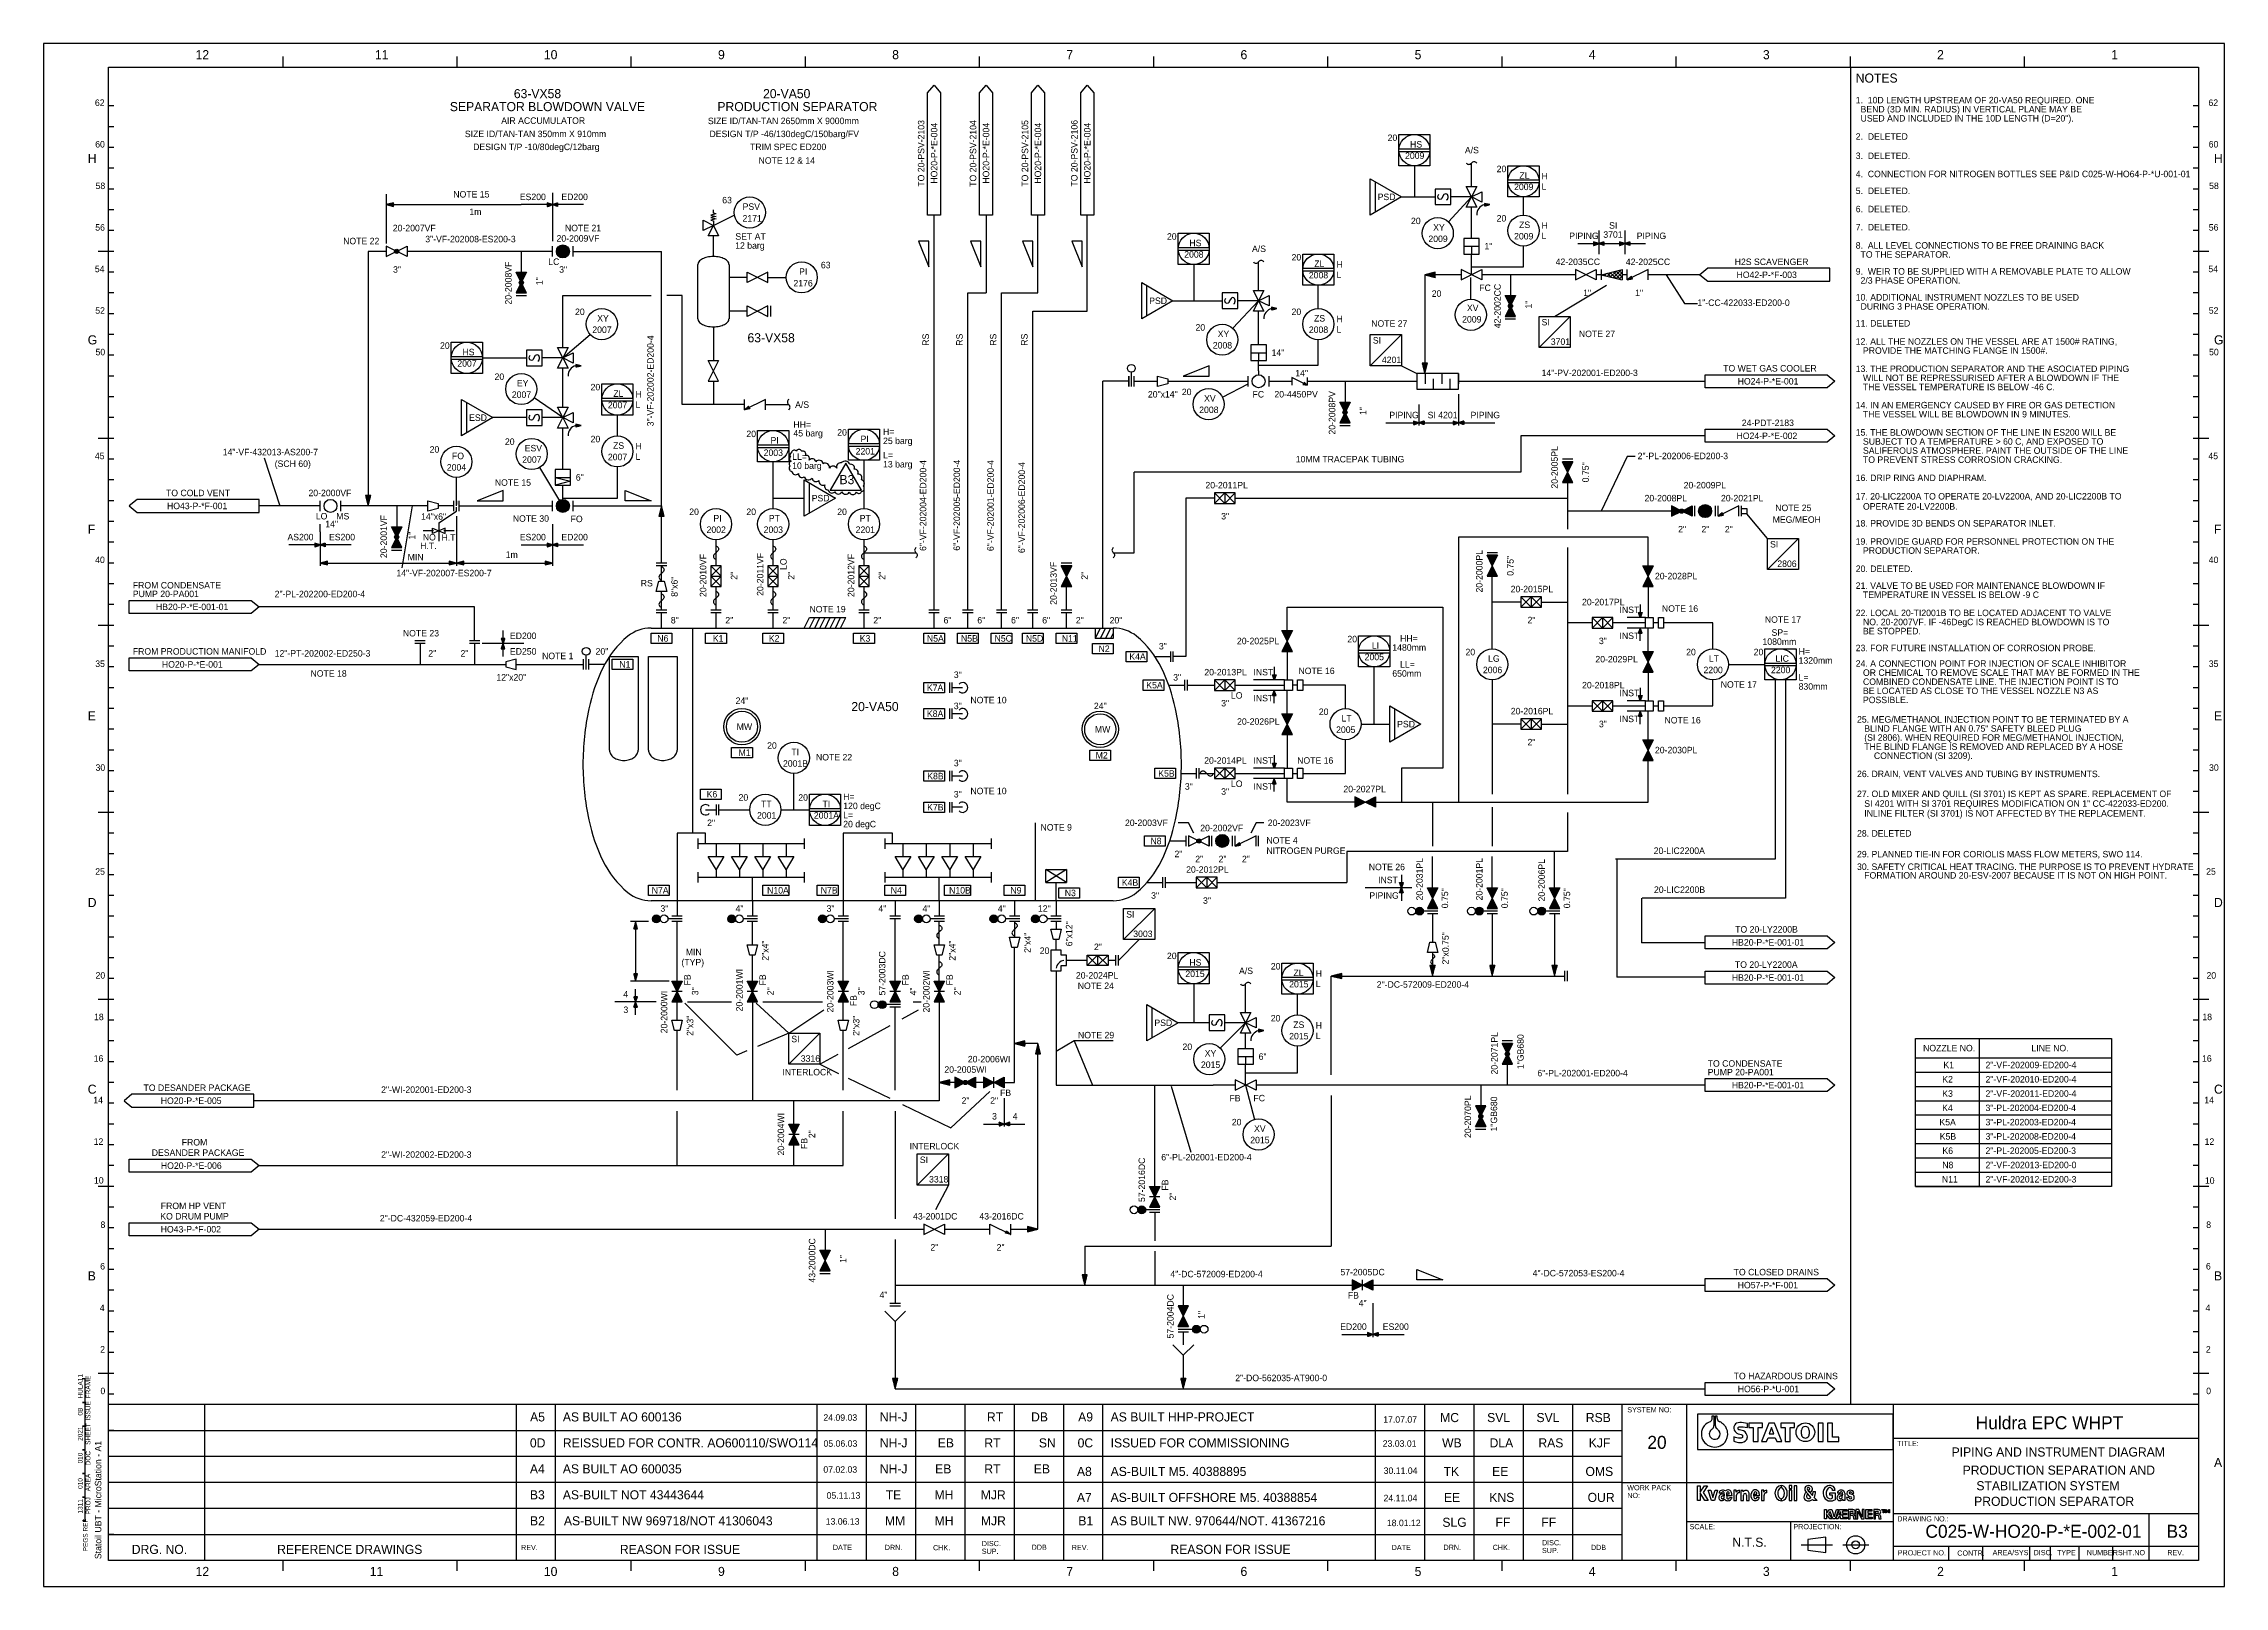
# Model space of a CAD drawing. Extents: x 0 to 840, y 0 to 594.
import ezdxf

# ---------------------------------------------------------------- set-up
doc = ezdxf.new("R2010")
doc.units = 0
for name, color, linetype in [('01-LIN-025-A', 7, 'Continuous'), ('08-LIN-050-A', 7, 'Continuous'), ('12-LIN-100-A', 7, 'Continuous'), ('15-LIN-025-PHAN', 7, 'Continuous'), ('18-LIN-025-SP', 7, 'Continuous'), ('34-TXT-018', 7, 'Continuous'), ('35-TXT-025', 7, 'Continuous'), ('36-TXT-035', 7, 'Continuous'), ('37-TXT-050', 7, 'Continuous'), ('39-TXT-100', 7, 'Continuous'), ('40-', 7, 'Continuous'), ('43-', 7, 'Continuous'), ('45-', 7, 'Continuous'), ('47-', 7, 'Continuous'), ('49-LOG-UD', 7, 'Continuous'), ('50-REV-035-TRNG', 7, 'Continuous'), ('51-REV-035-CLD', 7, 'Continuous'), ('Default', 7, 'Continuous')]:
    doc.layers.add(name, color=color, linetype=linetype)

msp = doc.modelspace()

# ---------------------------------------------------------------- texts
at = {"layer": '34-TXT-018'}
for s, p in [('HULA11', (15, 72.35)), ('FRAME', (18, 72.43)), ('0B', (15, 65.78)), ('ISSUE', (18, 63.83)), ('2021', (15, 56.03)), ('SHEET', (18, 54.51)), ('010', (15, 47.34)), ('DOC', (18, 46.6)), ('AREA', (18, 36.59)), ('010', (15, 37.54)), ('PROJ', (18, 27.73)), ('1311', (15, 28.05)), ('PEGS REF', (17, 13.49))]:
    msp.add_text(s, height=1.8, rotation=89.9544, dxfattribs=at).set_placement(p)
at = {"layer": '35-TXT-025'}
for s, p in [('1.  10D LENGTH UPSTREAM OF 20-VA50 REQUIRED. ONE', (698, 571)), ('AIR ACCUMULATOR', (176.27, 563.1)), ('SIZE ID/TAN-TAN 2650mm X 9000mm', (255.87, 563)), ('  USED AND INCLUDED IN THE 10D LENGTH (D=20").', (698, 564)), ('  BEND (3D MIN. RADIUS) IN VERTICAL PLANE MAY BE', (698, 567.5)), ('SIZE ID/TAN-TAN 350mm X 910mm', (162.25, 558)), ('DESIGN T/P -10/80degC/12barg', (165.45, 553)), ('DESIGN T/P -46/130degC/150barg/FV', (256.48, 558)), ('TRIM SPEC ED200', (272.12, 553)), ('20', (517.69, 556.5)), ('HS', (526.34, 554)), ('2.  DELETED', (698, 557)), ('NOTE 12 & 14', (275.39, 547.75)), ('2009', (524.4, 549.6)), ('A/S', (547.46, 551.75)), ('20', (559.69, 544.5)), ('3.  DELETED.', (698, 549.57)), ('2009', (566.4, 537.6)), ('ZL', (568.43, 542)), ('H', (577, 541.75)), ('L', (577, 537.75)), ('4.  CONNECTION FOR NITROGEN BOTTLES SEE P&ID C025-W-HO64-P-*U-001-01', (698, 542.57)), ('5.  DELETED.', (698, 536.07)), ('NOTE 15', (157.8, 534.75)), ('1m', (164, 528)), ('ES200', (183.42, 533.75)), ('ED200', (199.42, 533.75)), ('63', (261.39, 532.5)), ('PSV', (269.25, 530)), ('PSD', (513.85, 533.75)), ('6.  DELETED.', (698, 529.07)), ('20-2007VF', (134.5, 521.75)), ('NOTE 21', (200.81, 521.75)), ('SET AT', (266.46, 518.5)), ('2171', (269.2, 525.5)), ('20', (432.69, 518.5)), ('20', (526.69, 524.5)), ('XY', (535.24, 522)), ('20', (559.69, 525.5)), ('2009', (566.4, 518.6)), ('ZS', (568.34, 523)), ('H', (577, 522.75)), ('L', (577, 518.75)), ('PIPING', (587.65, 518.75)), ('3701', (600.77, 519.25)), ('SI', (603.01, 522.75)), ('PIPING', (613.65, 518.75)), ('7.  DELETED.', (698, 522.07)), ('NOTE 22', (115.38, 516.75)), ('3"-VF-202008-ES200-3', (147, 517.5)), ('20-2009VF', (197.57, 517.75)), ('12 barg', (266.38, 515)), ('2008', (439.35, 511.6)), ('HS', (441.34, 516)), ('A/S', (465.46, 513.75)), ('20', (480.69, 510.5)), ('2009', (533.4, 517.6)), ('1"', (555, 514.75)), ('8.  ALL LEVEL CONNECTIONS TO BE FREE DRAINING BACK', (698, 515.07)), ('  TO THE SEPARATOR.', (698, 511.57)), ('3"', (134.59, 505.8)), ('LC', (194.39, 508.8)), ('3"', (198.59, 505.8)), ('PI', (291.01, 505)), ('63', (299.39, 507.5)), ('2008', (487.35, 503.6)), ('ZL', (489.43, 508)), ('H', (498, 507.75)), ('L', (498, 503.75)), ('42-2035CC', (582.43, 508.75)), ('42-2025CC', (609.43, 508.75)), ('H2S SCAVENGER', (651.38, 508.75)), ('HO42-P-*F-003', (652.09, 503.75)), ('9.  WEIR TO BE SUPPLIED WITH A REMOVABLE PLATE TO ALLOW', (698, 505.07)), ('  2/3 PHASE OPERATION.', (698, 501.57)), ('2176', (288.81, 500.5)), ('PSD', (425.85, 493.75)), ('20', (534.69, 496.5)), ('FC', (553, 498.75)), ('1"', (593.02, 496.8)), ('1"', (613.02, 496.8)), ('10. ADDITIONAL INSTRUMENT NOZZLES TO BE USED', (698, 495.07)), ('20', (204.69, 489.5)), ('XY', (213.24, 487)), ('20', (480.69, 489.5)), ('ZS', (489.34, 487)), ('H', (498, 486.75)), ('NOTE 27', (511.37, 485)), ('2009', (546.4, 486.6)), ('XV', (548.24, 491)), ('SI', (577, 485.5)), ('1"-CC-422033-ED200-0', (637, 493)), ('11. DELETED', (698, 485.07)), ('  DURING 3 PHASE OPERATION.', (698, 491.57)), ('20', (152.69, 476.5)), ('2007', (211.35, 482.6)), ('20', (443.69, 483.5)), ('2008', (450.35, 476.6)), ('XY', (452.24, 481)), ('2008', (487.35, 482.6)), ('L', (498, 482.75)), ('SI', (512, 478.5)), ('3701', (580.54, 478)), ('NOTE 27', (591.37, 481)), ('12. ALL THE NOZZLES ON THE VESSEL ARE AT 1500# RATING,', (698, 478.07)), ('2007', (159.35, 469.6)), ('HS', (161.34, 474)), ('14"', (473, 473.75)), ('4201', (515.48, 471)), ('   PROVIDE THE MATCHING FLANGE IN 1500#.', (698, 474.57)), ('20', (173.69, 464.5)), ('EY', (182.29, 462)), ('20', (210.69, 460.5)), ('14"', (482.1, 465.85)), ('14"-PV-202001-ED200-3', (577, 466)), ('TO WET GAS COOLER', (646.94, 467.75)), ('HO24-P-*E-001', (652.52, 462.75)), ('13. THE PRODUCTION SEPARATOR AND THE ASOCIATED PIPING', (698, 467.57)), ('   WILL NOT BE REPRESSURISED AFTER A BLOWDOWN IF THE', (698, 464.07)), ('   THE VESSEL TEMPERATURE IS BELOW -46 C.', (698, 460.57)), ('2007', (180.35, 457.6)), ('2007', (217.35, 453.6)), ('ZL', (219.43, 458)), ('H', (228, 457.75)), ('L', (228, 453.75)), ('A/S', (289.46, 453.75)), ('20"x14"', (425.35, 457.75)), ('20', (438.44, 458.66)), ('2008', (445.11, 451.76)), ('XV', (447, 456.16)), ('FC', (465.66, 457.75)), ('20-4450PV', (474.08, 457.76)), ('14. IN AN EMERGENCY CAUSED BY FIRE OR GAS DETECTION', (698, 453.57)), ('ESD', (163.89, 448.75)), ('45 barg', (288.81, 442.75)), ('HH=', (288.81, 446.08)), ('20', (305.69, 443.06)), ('H=', (323.34, 443.31)), ('PIPING', (518.35, 449.75)), ('SI 4201', (533.09, 449.75)), ('PIPING', (549.65, 449.75)), ('24-PDT-2183', (654.13, 446.75)), ('15. THE BLOWDOWN SECTION OF THE LINE IN ES200 WILL BE', (698, 443.07)), ('   THE VESSEL WILL BE BLOWDOWN IN 9 MINUTES.', (698, 450.07)), ('14"-VF-432013-AS200-7', (69, 435.5)), ('20', (148.69, 436.5)), ('20', (177.69, 439.5)), ('ESV', (185.3, 437)), ('20', (210.69, 440.5)), ('ZS', (219.34, 438)), ('H', (228, 437.75)), ('20', (270.69, 442.5)), ('2003', (277.35, 435.24)), ('PI', (280.01, 440)), ('2201', (312.79, 435.8)), ('PI', (314.68, 440.56)), ('25 barg', (323.34, 439.81)), ('L=', (323.34, 434.31)), ('HO24-P-*E-002', (652.09, 441.75)), ('   SUBJECT TO A TEMPERATURE > 60 C, AND EXPOSED TO', (698, 439.57)), ('   SALIFEROUS ATMOSPHERE. PAINT THE OUTSIDE OF THE LINE', (698, 436.07)), ('(SCH 60)', (89, 431)), ('2004', (155.31, 429.6)), ('FO', (157.29, 434)), ('2007', (184.35, 432.6)), ('2007', (217.35, 433.6)), ('L', (228, 433.75)), ('10 barg', (288.34, 430.25)), ('LL=', (288.34, 433.75)), ('13 barg', (323.34, 430.81)), ('10MM TRACEPAK TUBING', (482.33, 432.75)), ('2"-PL-202006-ED200-3', (614, 434)), ('   TO PREVENT STRESS CORROSION CRACKING.', (698, 432.57)), ('TO COLD VENT', (47.13, 419.75)), ('20-2000VF', (102.02, 419.75)), ('NOTE 15', (173.8, 423.75)), ('6"', (205, 425.75)), ('PSD', (295.85, 417.75)), ('20-2011PL', (447.51, 422.75)), ('20-2008PL', (616.66, 417.75)), ('20-2009PL', (631.71, 422.75)), ('20-2021PL', (646.09, 417.75)), ('16. DRIP RING AND DIAPHRAM.', (698, 425.57)), ('17. 20-LIC2200A TO OPERATE 20-LV2200A, AND 20-LIC2200B TO', (698, 418.47)), ('HO43-P-*F-001', (47.52, 414.75)), ('LO', (104.84, 410.8)), ('MS', (112.74, 410.8)), ('14"x6"', (145.39, 410.67)), ('NOTE 30', (180.72, 409.91)), ('FO', (203, 409.75)), ('20', (248.69, 412.5)), ('PI', (258.01, 410)), ('20', (270.69, 412.5)), ('PT', (279.34, 410)), ('20', (305.69, 412.5)), ('PT', (314.34, 410)), ('3"', (453.59, 410.8)), ('MEG/MEOH', (666, 409.5)), ('NOTE 25', (667, 414)), ('   OPERATE 20-LV2200B.', (698, 414.57)), ('AS200', (93.92, 402.75)), ('14"', (108.48, 407.8)), ('ES200', (109.92, 402.75)), ('NO', (146.06, 402.71)), ('H.T.', (153.26, 402.62)), ('ES200', (183.42, 402.75)), ('ED200', (199.42, 402.75)), ('2002', (255.35, 405.6)), ('2003', (277.35, 405.6)), ('2201', (312.79, 405.6)), ('2"', (629.59, 405.8)), ('2"', (638.59, 405.8)), ('2"', (647.59, 405.8)), ('18. PROVIDE 3D BENDS ON SEPARATOR INLET.', (698, 408.07)), ('19. PROVIDE GUARD FOR PERSONNEL PROTECTION ON THE', (698, 401.07)), ('MIN', (140.23, 395.05)), (' H.T.', (144.15, 399.38)), ('1m', (178, 396)), ('SI', (665, 400)), ('2806', (667.8, 392.5)), ('   PRODUCTION SEPARATOR.', (698, 397.57)), ('FROM CONDENSATE', (34.36, 384.21)), ('14"-VF-202007-ES200-7', (135.89, 388.91)), ('RS', (230, 385)), ('20-2028PL', (620.66, 387.75)), ('20. DELETED.', (698, 390.57)), ('21. VALVE TO BE USED FOR MAINTENANCE BLOWDOWN IF', (698, 384.07)), ('PUMP 20-PA001', (34.36, 380.89)), ('HB20-P-*E-001-01', (43.28, 375.89)), ('2"-PL-202200-ED200-4', (89, 380.84)), ('20-2015PL', (565.09, 382.75)), ('20-2017PL', (592.57, 377.75)), ('   TEMPERATURE IN VESSEL IS BELOW -9 C', (698, 380.57)), ('8"', (241.59, 370.75)), ('2"', (262.59, 370.75)), ('2"', (284.59, 370.75)), ('NOTE 19', (295, 375)), ('2"', (319.59, 370.75)), ('6"', (346.64, 370.75)), ('6"', (359.64, 370.75)), ('6"', (372.64, 370.75)), ('6"', (384.64, 370.75)), ('2"', (397.59, 370.75)), ('20"', (410.6, 370.75)), ('2"', (571.59, 370.8)), ('INST', (607.02, 374.75)), ('NOTE 16', (623.35, 375.25)), ('NOTE 17', (663, 371)), ('22. LOCAL 20-TI2001B TO BE LOCATED ADJACENT TO VALVE', (698, 373.57)), ('   NO. 20-2007VF. IF -46DegC IS REACHED BLOWDOWN IS TO', (698, 370.07)), ('FROM PRODUCTION MANIFOLD', (34.36, 358.75)), ('NOTE 23', (138.38, 365.75)), ('ED200', (179.61, 364.75)), ('ED250', (179.61, 358.75)), ('20"', (212.6, 358.75)), ('N6', (236.39, 363.75)), ('K1', (257.77, 363.75)), ('K2', (279.34, 363.75)), ('K3', (314.34, 363.75)), ('N5A', (340.24, 363.75)), ('N5B', (353.35, 363.75)), ('N5C', (366.3, 363.75)), ('N5D', (378.35, 363.75)), ('N11', (392.2, 363.75)), ('N2', (406.34, 359.75)), ('3"', (429.59, 360.75)), ('20-2025PL', (459.66, 362.75)), ('20', (502.19, 363.5)), ('LI', (511.6, 361)), ('1480mm', (519.5, 360.25)), ('HH=', (522.5, 363.75)), ('3"', (599.09, 362.8)), ('INST', (607.02, 364.75)), ('1080mm', (662.09, 362.5)), ('SP=', (665.57, 366)), ('H=', (676, 358.75)), ('23. FOR FUTURE INSTALLATION OF CORROSION PROBE.', (698, 360.07)), ('   BE STOPPED.', (698, 366.57)), ('HO20-P-*E-001', (45.57, 353.75)), ('12"-PT-202002-ED250-3', (89, 358)), ('2"', (148.18, 358)), ('2"', (160.59, 358)), ('NOTE 1', (192, 357)), ('N1', (221.77, 353.75)), ('K4A', (418.2, 356.75)), ('20-2013PL', (447.09, 350.75)), ('INST', (466.02, 350.75)), ('NOTE 16', (483.35, 351.25)), ('2005', (508.85, 356.6)), ('LL=', (522.5, 353.75)), ('20', (547.69, 358.5)), ('2006', (554.4, 351.6)), ('LG', (556.39, 356)), ('20-2029PL', (597.71, 355.75)), ('20', (632.69, 358.5)), ('2200', (639.36, 351.6)), ('LT', (641.43, 356)), ('20', (658.69, 358.5)), ('2200', (665.36, 351.6)), ('LIC', (667.06, 356)), ('1320mm', (676, 355.25)), ('24. A CONNECTION POINT FOR INJECTION OF SCALE INHIBITOR', (698, 354.07)), ('   OR CHEMICAL TO REMOVE SCALE THAT MAY BE FORMED IN THE', (698, 350.57)), ('NOTE 18', (102.8, 350.25)), ('12"x20"', (174.4, 348.75)), ('K7A', (340.23, 344.75)), ('3"', (350.59, 349.75)), ('K5A', (424.74, 345.75)), ('3"', (435.09, 348.75)), ('650mm', (519.5, 350.25)), ('20-2018PL', (592.59, 345.75)), ('INST', (607.02, 342.75)), ('NOTE 17', (646, 346)), ('830mm', (676, 345.25)), ('L=', (676, 348.75)), ('   COMBINED CONDENSATE LINE. THE INJECTION POINT IS TO', (698, 347.07)), ('   BE LOCATED AS CLOSE TO THE VESSEL NOZZLE N3 AS', (698, 343.57)), ('24"', (266.55, 339.75)), ('K8A', (340.24, 334.75)), ('3"', (350.59, 337.75)), ('NOTE 10', (357, 340)), ('24"', (404.55, 337.75)), ('3"', (453.59, 338.8)), ('LO', (457.34, 341.8)), ('INST', (466.02, 340.75)), ('20', (491.19, 335.5)), ('20-2016PL', (565.13, 335.75)), ('   POSSIBLE.', (698, 340.07)), ('MW', (266.96, 329.75)), ('MW', (404.96, 328.75)), ('20-2026PL', (459.71, 331.75)), ('2005', (497.85, 328.6)), ('LT', (499.93, 333)), ('PSD', (521.35, 330.75)), ('3"', (599.09, 330.8)), ('INST', (607.02, 332.75)), ('NOTE 16', (624.35, 332.25)), ('25. MEG/METHANOL INJECTION POINT TO BE TERMINATED BY A', (698.5, 332.57)), ('   (SI 2806). WHEN REQUIRED FOR MEG/METHANOL INJECTION,', (698.5, 325.57)), ('   BLIND FLANGE WITH AN 0.75" SAFETY BLEED PLUG', (698.5, 329.07)), ('M1', (267.68, 319.75)), ('20', (278.69, 322.5)), ('TI', (288.01, 320)), ('NOTE 22', (297.5, 318)), ('M2', (405.24, 318.75)), ('20-2014PL', (447.04, 316.75)), ('INST', (466.02, 316.75)), ('NOTE 16', (482.85, 316.75)), ('2"', (571.59, 323.8)), ('20-2030PL', (620.66, 320.75)), ('   THE BLIND FLANGE IS REMOVED AND REPLACED BY A HOSE', (698.5, 322.07)), ('CONNECTION (SI 3209).', (705, 318.57)), ('2001B', (284.79, 315.6)), ('K8B', (340.35, 310.75)), ('3"', (350.59, 315.75)), ('K5B', (429.35, 311.75)), ('26. DRAIN, VENT VALVES AND TUBING BY INSTRUMENTS.', (698.5, 311.57)), ('K6', (255.39, 303.75)), ('20', (267.69, 302.5)), ('TT', (276.34, 300)), ('20', (290.69, 302.5)), ('TI', (300.01, 300)), ('H=', (308, 302.75)), ('3"', (350.59, 303.75)), ('NOTE 10', (357, 305)), ('3"', (439.59, 306.75)), ('3"', (453.59, 304.8)), ('LO', (457.34, 307.8)), ('INST', (466.02, 306.75)), ('20-2027PL', (500.65, 305.75)), ('27. OLD MIXER AND QUILL (SI 3701) IS KEPT AS SPARE. REPLACEMENT OF', (698.5, 303.9)), ('   SI 4201 WITH SI 3701 REQUIRES MODIFICATION ON 1" CC-422033-ED200.', (698.5, 300.15)), ('2"', (255.59, 292.75)), ('2001', (274.79, 295.6)), ('2001A', (296.69, 295.6)), ('20 degC', (308, 292.25)), ('120 degC', (308, 299.25)), ('L=', (308, 295.75)), ('K7B', (340.33, 298.75)), ('20-2003VF', (416.52, 292.75)), ('20-2023VF', (471.52, 292.75)), ('   INLINE FILTER (SI 3701) IS NOT AFFECTED BY THE REPLACEMENT.', (698.5, 296.4)), ('NOTE 9', (384, 291)), ('N8', (426.34, 285.75)), ('20-2002VF', (445.52, 290.75)), ('NOTE 4', (471, 286)), ('28. DELETED', (698.5, 288.68)), ('2"', (435.59, 280.75)), ('20-2012PL', (440.09, 274.75)), ('2"', (443.59, 278.8)), ('2"', (452.59, 278.8)), ('2"', (461.59, 278.8)), ('NITROGEN PURGE', (471, 282)), ('NOTE 26', (510.43, 275.75)), ('20-LIC2200A', (620.19, 282)), ('30. SAFETY CRITICAL HEAT TRACING. THE PURPOSE IS TO PREVENT HYDRATE', (698.5, 275.84)), ('29. PLANNED TIE-IN FOR CORIOLIS MASS FLOW METERS, SWO 114.', (698.5, 280.68)), ('N7A', (234.23, 266.75)), ('N10A', (278.68, 266.75)), ('N7B', (299.33, 266.75)), ('N4', (326.29, 266.75)), ('N10B', (348.78, 266.75)), ('N9', (372.39, 266.75)), ('K4B', (415.3, 269.75)), ('INST', (514.02, 270.75)), ('20-LIC2200B', (620.29, 267)), ('   FORMATION AROUND 20-ESV-2007 BECAUSE IT IS NOT ON HIGH POINT.', (698.5, 272.52)), ('3"', (237.59, 259.75)), ('4"', (266.54, 259.75)), ('3"', (301.59, 259.75)), ('4"', (321.54, 259.75)), ('4"', (338.54, 259.75)), ('4"', (367.54, 259.75)), ('12"', (383.02, 259.75)), ('N3', (393.34, 265.75)), ('3"', (426.59, 264.75)), ('3"', (446.59, 262.8)), ('PIPING', (510.65, 264.75)), ('SI', (417, 257.5)), ('3003', (419.71, 250)), ('TO 20-LY2200B', (651.56, 251.72)), ('MIN', (247.36, 243.01)), ('20', (383.69, 243.5)), ('2"', (404.59, 245)), ('20', (432.69, 241.5)), ('HB20-P-*E-001-01', (650.28, 246.72)), ('(TYP)', (245.68, 239.06)), ('20-2024PL', (397.61, 234)), ('2015', (439.78, 234.6)), ('HS', (441.34, 239)), ('A/S', (460.46, 235.75)), ('20', (472.69, 237.5)), ('ZL', (481.43, 235)), ('H', (490, 234.75)), ('HB20-P-*E-001-01', (650.28, 233.15)), ('TO 20-LY2200A', (651.46, 238.15)), ('4', (223.28, 226.75)), ('NOTE 24', (398.33, 230)), ('2015', (479.78, 230.6)), ('L', (490, 230.75)), ('2"-DC-572009-ED200-4', (513.5, 230.5)), ('3', (223.33, 220.75)), ('20', (472.69, 217.5)), ('SI', (288, 209.5)), ('NOTE 29', (398.43, 211)), ('PSD', (427.85, 215.75)), ('2015', (479.78, 210.6)), ('ZS', (481.34, 215)), ('H', (490, 214.75)), ('L', (490, 210.75)), ('3316', (291.65, 202)), ('20-2006WI', (356, 201.75)), ('20', (438.69, 206.5)), ('2015', (445.78, 199.6)), ('XY', (447.24, 204)), ('6"', (468, 202.75)), ('TO CONDENSATE', (640.98, 200.08)), ('NOZZLE NO.', (723.94, 206)), ('K1', (731.77, 199.5)), ('2"-VF-202009-ED200-4', (748, 199.5)), ('LINE NO.', (765.68, 206)), ('TO DESANDER PACKAGE', (38.47, 190.75)), ('INTERLOCK', (284.56, 196.75)), ('20-2005WI', (346.95, 197.75)), ('6"-PL-202001-ED200-4', (575.38, 196.38)), ('PUMP 20-PA001', (640.98, 196.75)), ('HB20-P-*E-001-01', (650.28, 191.75)), ('K2', (731.34, 194)), ('2"-VF-202010-ED200-4', (748, 194)), ('HO20-P-*E-005', (45.13, 185.75)), ('2"-WI-202001-ED200-3', (130, 190)), ('2"', (353.59, 185.8)), ('2"', (364.59, 185.8)), ('FB', (368.39, 188.8)), ('FB', (456.77, 186.75)), ('FC', (466, 186.75)), ('K4', (731.29, 183)), ('K3', (731.34, 188.5)), ('3"-PL-202004-ED200-4', (748, 183)), ('2"-VF-202011-ED200-4', (748, 188.5)), ('3', (365.33, 179.75)), ('4', (373.28, 179.75)), ('20', (457.69, 177.5)), ('XV', (466.24, 175)), ('K5A', (730.24, 177.5)), ('3"-PL-202003-ED200-4', (748, 177.5)), ('DESANDER PACKAGE', (41.64, 165.75)), ('FROM', (53.21, 169.75)), ('INTERLOCK', (333.56, 168.25)), ('2015', (464.78, 170.6)), ('K5B', (730.35, 172)), ('K6', (731.39, 166.5)), ('3"-PL-202008-ED200-4', (748, 172)), ('2"-PL-202005-ED200-3', (748, 166.5)), ('HO20-P-*E-006', (45.18, 160.75)), ('2"-WI-202002-ED200-3', (130, 165)), ('SI', (337.5, 163)), ('6"-PL-202001-ED200-4', (430.5, 164)), ('N8', (731.34, 161)), ('2"-VF-202013-ED200-0', (748, 161)), ('3318', (341.06, 155.5)), ('N11', (731.2, 155.5)), ('2"-VF-202012-ED200-3', (748, 155.5)), ('KO DRUM PUMP', (44.94, 141.25)), ('FROM HP VENT', (45.13, 145.25)), ('2"-DC-432059-ED200-4', (129.5, 140.5)), ('43-2001DC', (334.9, 141.25)), ('43-2016DC', (360.44, 141.25)), ('HO43-P-*F-002', (45.09, 136.25)), ('2"', (341.59, 129.3)), ('2"', (367.09, 129.3)), ('4"-DC-572009-ED200-4', (434, 119)), ('57-2005DC', (499.5, 119.75)), ('4"-DC-572053-ES200-4', (573.56, 119.35)), ('TO CLOSED DRAINS', (650.97, 119.75)), ('4"', (322, 111)), ('FB', (502.39, 110.8)), ('4"', (506.54, 107.8)), ('HO57-P-*F-001', (652.55, 114.75)), ('ED200', (499.42, 98.75)), ('ES200', (515.81, 98.75)), ('2"-DO-562035-AT900-0', (459, 79)), ('TO HAZARDOUS DRAINS', (650.99, 79.75)), ('HO56-P-*U-001', (652.57, 74.75)), ('24.09.03', (300.36, 63.75)), ('17.07.07', (516, 63)), ('05.06.03', (300.41, 53.75)), ('23.03.01', (515.8, 53.75)), ('07.02.03', (300.35, 43.75)), ('30.11.04', (516.17, 43.29)), ('05.11.13', (301.59, 33.75)), ('24.11.04', (516.12, 32.75)), ('13.06.13', (301.26, 23.75)), ('18.01.12', (517.4, 23.18))]:
    msp.add_text(s, height=2.5, dxfattribs=at).set_placement(p)
for s, p in [('TO 20-PSV-2103', (339.24, 538.92)), ('HO20-P-*E-004', (344.24, 540.09)), ('TO 20-PSV-2104', (359.24, 538.87)), ('HO20-P-*E-004', (364.24, 540.09)), ('TO 20-PSV-2105', (379.24, 538.92)), ('HO20-P-*E-004', (384.24, 540.09)), ('TO 20-PSV-2106', (398.24, 538.97)), ('HO20-P-*E-004', (403.24, 540.09)), ('20-2008VF', (180.24, 493.52)), ('1"', (192.2, 501.01)), ('42-2002CC', (561.24, 484.42)), ('1"', (573.2, 492.01)), ('3"-VF-202002-ED200-4', (234.97, 446.66)), ('RS', (341, 477.68)), ('RS', (354, 477.68)), ('RS', (367, 477.68)), ('RS', (379, 477.68)), ('20-2008PV', (497.53, 443.47)), ('1"', (509.48, 451.01)), ('20-2005PL', (583.24, 422.66)), ('6"-VF-202004-ED200-4', (339.97, 398.66)), ('6"-VF-202005-ED200-4', (352.97, 398.76)), ('6"-VF-202001-ED200-4', (365.97, 398.61)), ('6"-VF-202006-ED200-4', (377.97, 397.85)), ('0.75"', (595.2, 425.09)), ('20-2001VF', (132.24, 395.94)), ('1"', (143.14, 403.01)), ('20-2010VF', (255.24, 380.94)), ('20-2011VF', (277.24, 381.37)), ('LO', (286.2, 391.34)), ('20-2012VF', (312.24, 380.94)), ('20-2000PL', (554.24, 382.66)), ('0.75"', (566.2, 389.09)), ('8"x6"', (244.25, 381.01)), ('2"', (267.2, 387.59)), ('2"', (289.2, 387.59)), ('2"', (324.2, 387.59)), ('20-2013VF', (390.24, 377.94)), ('2"', (402.2, 387.59)), ('20-2031PL', (531.24, 264.09)), ('20-2001PL', (554.24, 264.09)), ('20-2006PL', (578.24, 263.71)), ('0.75"', (541, 261.09)), ('0.75"', (564, 261.09)), ('0.75"', (588, 261.09)), ('6"x12"', (396.25, 246.44)), ('2"x4"', (279.25, 240.91)), ('57-2003DC', (324.24, 227.5)), ('2"x4"', (351.25, 240.91)), ('2"x4"', (380.25, 243.91)), ('2"x0.75"', (541.24, 239.46)), ('FB', (249.2, 231.39)), ('20-2001WI', (269.24, 221.38)), ('FB', (278.2, 231.39)), ('20-2003WI', (304.24, 220.95)), ('FB', (333.2, 231.39)), ('20-2002WI', (341.24, 220.95)), ('FB', (350.2, 231.39)), ('20-2000WI', (240.24, 212.95)), ('3"', (252.2, 227.59)), ('2"', (281.2, 227.59)), ('FB', (313.2, 223.39)), ('3"', (316.2, 227.59)), ('4"', (336.2, 227.54)), ('2"', (353.2, 227.59)), ('2"x3"', (250.25, 211.96)), ('2"x3"', (314.25, 211.96)), ('20-2071PL', (560.05, 197.07)), ('1"GB680', (570.11, 199.15)), ('20-2070PL', (549.82, 172.64)), ('1"GB680', (559.88, 175.15)), ('20-2004WI', (285.24, 165.9)), ('FB', (294.2, 168.39)), ('2"', (297.2, 172.59)), ('57-2016DC', (424.24, 147.98)), ('FB', (433.2, 152.39)), ('2"', (436.2, 148.59)), ('43-2000DC', (297.24, 116.97)), ('1"', (309.2, 124.51)), ('57-2004DC', (435.24, 95.46)), ('1"', (447.2, 103.01))]:
    msp.add_text(s, height=2.5, rotation=89.9544, dxfattribs=at).set_placement(p)
at = {"layer": '36-TXT-035'}
for s, p in [('NOTES', (698, 579)), ('SEPARATOR BLOWDOWN VALVE', (156.47, 568)), ('63-VX58', (181.12, 573)), ('PRODUCTION SEPARATOR', (259.53, 568)), ('20-VA50', (277.12, 573)), ('63-VX58', (271.12, 479)), ('20-VA50', (311.12, 337)), ('A5', (187.38, 63.5)), ('AS BUILT AO 600136', (200, 63.5)), ('NH-J', (322.08, 63.5)), ('RT', (363.35, 63.5)), ('DB', (380.35, 63.5)), ('A9', (398.49, 63.5)), ('AS BUILT HHP-PROJECT', (411, 63.5)), ('MC', (537.92, 63.25)), ('SVL', (556.02, 63.25)), ('SVL', (575.02, 63.25)), ('RSB', (594.02, 63.25)), ('0D', (187.31, 53.5)), ('REISSUED FOR CONTR. AO600110/SWO114', (200, 53.5)), ('NH-J', (322.08, 53.5)), ('EB', (344.41, 53.5)), ('RT', (362.35, 53.5)), ('SN', (383.35, 53.5)), ('0C', (398.29, 53.5)), ('ISSUED FOR COMMISSIONING', (411, 53.5)), ('WB', (538.67, 53.5)), ('DLA', (556.96, 53.5)), ('RAS', (575.76, 53.5)), ('KJF', (595.17, 53.5)), ('PIPING AND INSTRUMENT DIAGRAM', (734.93, 50)), ('A4', (187.31, 43.5)), ('AS BUILT AO 600035', (200, 43.5)), ('NH-J', (322.08, 43.5)), ('EB', (343.41, 43.5)), ('RT', (362.35, 43.5)), ('EB', (381.41, 43.5)), ('A8', (398.02, 42.5)), ('AS-BUILT M5. 40388895', (411, 42.5)), ('TK', (539.25, 42.5)), ('EE', (557.93, 42.5)), ('OMS', (593.9, 42.5)), ('PRODUCTION SEPARATION AND', (739.17, 43)), ('B3', (187.31, 33.5)), ('AS-BUILT NOT 43443644', (200, 33.5)), ('TE', (324.36, 33.5)), ('MH', (343.16, 33.5)), ('MJR', (360.97, 33.5)), ('A7', (398.01, 32.5)), ('AS-BUILT OFFSHORE M5. 40388854', (411, 32.5)), ('EE', (539.38, 32.5)), ('KNS', (556.86, 32.5)), ('OUR', (594.73, 32.5)), ('PRODUCTION SEPARATOR', (743.61, 31)), ('STABILIZATION SYSTEM', (744.48, 37)), ('B2', (187.36, 23.5)), ('AS-BUILT NW 969718/NOT 41306043', (200.41, 23.5)), ('MM', (324.08, 23.5)), ('MH', (343.21, 23.5)), ('MJR', (361.02, 23.5)), ('B1', (398.56, 23.5)), ('AS BUILT NW. 970644/NOT. 41367216', (411, 23.5)), ('SLG', (538.79, 22.93)), ('FF', (559.24, 22.93)), ('FF', (576.88, 22.93)), ('N.T.S.', (650.46, 15.25))]:
    msp.add_text(s, height=3.5, dxfattribs=at).set_placement(p)
at = {"layer": '37-TXT-050'}
for s, p in [('Huldra EPC WHPT', (744.21, 60.5)), ('20', (617.72, 52.95)), ('C025-W-HO20-P-*E-002-01', (724.84, 18.7)), ('B3', (817.72, 18.7))]:
    msp.add_text(s, height=5, dxfattribs=at).set_placement(p)
at = {"layer": '39-TXT-100'}
for s, height, p in [('62', 2.5, (19.76, 570)), ('62', 2.5, (833.86, 570)), ('60', 2.5, (19.87, 554)), ('60', 2.5, (833.97, 554)), ('58', 2.5, (20.02, 538)), ('58', 2.5, (834.12, 538)), ('56', 2.5, (19.89, 522)), ('56', 2.5, (833.99, 522)), ('54', 2.5, (19.74, 506)), ('54', 2.5, (833.84, 506)), ('52', 2.5, (19.89, 490)), ('52', 2.5, (833.98, 490)), ('50', 2.5, (20, 474)), ('50', 2.5, (834.1, 474)), ('45', 2.5, (19.74, 434)), ('45', 2.5, (833.84, 434)), ('40', 2.5, (19.86, 394)), ('40', 2.5, (833.96, 394)), ('35', 2.5, (19.89, 354)), ('35', 2.5, (833.98, 354)), ('30', 2.5, (20, 314)), ('30', 2.5, (834.1, 314)), ('25', 2.5, (19.89, 274)), ('25', 2.5, (832.98, 274)), ('20', 2.5, (20, 234)), ('20', 2.5, (833.1, 234)), ('18', 2.5, (19.42, 218)), ('18', 2.5, (831.52, 218)), ('16', 2.5, (19.29, 202)), ('16', 2.5, (831.39, 202)), ('14', 2.5, (19.14, 186)), ('14', 2.5, (832.24, 186)), ('12', 2.5, (19.28, 170)), ('12', 2.5, (832.38, 170)), ('10', 2.5, (19.4, 155.1)), ('10', 2.5, (832.49, 155)), ('8', 2.5, (21.91, 138)), ('8', 2.5, (833.01, 138)), ('6', 2.5, (21.79, 122)), ('6', 2.5, (832.89, 122)), ('4', 2.5, (21.64, 106)), ('4', 2.5, (832.74, 106)), ('2', 2.5, (21.78, 90)), ('2', 2.5, (832.88, 90)), ('0', 2.5, (21.89, 74)), ('0', 2.5, (832.99, 74)), ('SYSTEM NO:', 2, (610, 67)), ('TITLE:', 2, (714, 54)), ('WORK PACK', 2, (610, 37)), ('NO:', 2, (610, 34)), ('DRAWING NO.:', 2, (714, 25)), ('DISC.', 2, (361.36, 15.5)), ('DISC.', 2, (577.15, 15.81)), ('SCALE:', 2, (634, 22)), ('PROJECTION:', 2, (674, 22)), ('REV.', 2, (183.91, 13.97)), ('DATE', 2, (304, 14)), ('DRN.', 2, (324, 14)), ('CHK.', 2, (342.6, 13.89)), ('SUP.', 2, (361.36, 12.5)), ('DDB', 2, (380.56, 14.07)), ('REV.', 2, (396.05, 13.96)), ('DATE', 2, (519.26, 13.98)), ('DRN.', 2, (539.22, 14.04)), ('CHK.', 2, (558.17, 14.01)), ('SUP.', 2, (577.15, 12.81)), ('DDB', 2, (596, 14)), ('PROJECT NO.', 2, (714.19, 11.92)), ('CONTR.', 2, (737.12, 11.81)), ('AREA/SYS', 2, (750.73, 12.01)), ('DISC.', 2, (766.53, 12)), ('TYPE', 2, (775.53, 12)), ('NUMBER', 2, (787, 12)), ('SHT.NO', 2, (799, 12)), ('REV.', 2, (818, 12))]:
    msp.add_text(s, height=height, dxfattribs=at).set_placement(p)
msp.add_text('Statoil UBT - MicroStation - A1', height=2.5, rotation=89.99999, dxfattribs=at).set_placement((22.24, 10.48))
at = {"layer": '40-'}
for s, p in [('12', (58.54, 588)), ('11', (127.62, 588)), ('10', (192.7, 588)), ('9', (259.78, 588)), ('8', (326.86, 588)), ('7', (393.94, 588)), ('6', (461.02, 588)), ('5', (528.1, 588)), ('4', (595.18, 588)), ('3', (662.26, 588)), ('2', (729.34, 588)), ('1', (796.42, 588)), ('H', (17, 548.06)), ('H', (836, 548.06)), ('G', (17, 478.19)), ('G', (836, 478.19)), ('F', (17, 405.31)), ('F', (836, 405.31)), ('E', (17, 333.44)), ('E', (836, 333.44)), ('D', (17, 261.56)), ('D', (836, 261.56)), ('C', (17, 189.69)), ('C', (836, 189.69)), ('B', (17, 117.81)), ('B', (836, 117.81)), ('A', (836, 45.94)), ('DRG. NO.', (33.96, 12.49)), ('REFERENCE DRAWINGS', (89.96, 12.49)), ('REASON FOR ISSUE', (221.96, 12.49)), ('REASON FOR ISSUE', (434.03, 12.51)), ('12', (58.54, 4)), ('11', (125.62, 4)), ('10', (192.7, 4)), ('9', (259.78, 4)), ('8', (326.86, 4)), ('7', (393.94, 4)), ('6', (461.02, 4)), ('5', (528.1, 4)), ('4', (595.18, 4)), ('3', (662.26, 4)), ('2', (729.34, 4)), ('1', (796.42, 4))]:
    msp.add_text(s, height=3.5, dxfattribs=at).set_placement(p)
at = {"layer": '50-REV-035-TRNG'}
msp.add_text('B3', height=3.5, dxfattribs=at).set_placement((306.56, 424.38))

# ---------------------------------------------------------------- linework, layer by layer
at = {"layer": '01-LIN-025-A'}
for p, q in [((340.5, 575), (343, 578)), ((340.5, 528), (340.5, 575)), ((343, 578), (345.5, 575)), ((345.5, 575), (345.5, 528)), ((360.5, 575), (363, 578)), ((360.5, 528), (360.5, 575)), ((363, 578), (365.5, 575)), ((365.5, 575), (365.5, 528)), ((380.5, 575), (383, 578)), ((380.5, 528), (380.5, 575)), ((383, 578), (385.5, 575)), ((385.5, 575), (385.5, 528)), ((399.5, 575), (402, 578)), ((399.5, 528), (399.5, 575)), ((402, 578), (404.5, 575)), ((404.5, 575), (404.5, 528)), ((522, 547), (522, 559)), ((522, 559), (534, 559)), ((534, 559), (534, 547)), ((522, 553.5), (534, 553.5)), ((522, 552.5), (534, 552.5)), ((534, 547), (522, 547)), ((564, 535), (564, 547)), ((564, 547), (576, 547)), ((576, 547), (576, 535)), ((513, 529.2), (513, 540.8)), ((542, 538), (536, 538)), ((536, 538), (536, 532)), ((542, 532), (542, 538)), ((550, 535), (548, 539)), ((548, 539), (552, 539)), ((552, 539), (550, 535)), ((564, 541.5), (576, 541.5)), ((564, 540.5), (576, 540.5)), ((132, 536), (132, 517)), ((132, 532), (184, 532)), ((132.13, 532.03), (132.08, 531.98)), ((132.26, 532.07), (132.16, 531.96)), ((132.4, 532.1), (132.24, 531.94)), ((132.53, 532.13), (132.32, 531.92)), ((132.66, 532.17), (132.4, 531.9)), ((132.79, 532.2), (132.47, 531.88)), ((132.93, 532.23), (132.55, 531.86)), ((133.06, 532.26), (132.63, 531.84)), ((133.19, 532.3), (132.71, 531.82)), ((133.32, 532.33), (132.79, 531.8)), ((133.45, 532.36), (132.87, 531.78)), ((133.59, 532.4), (132.95, 531.76)), ((133.72, 532.43), (133.03, 531.74)), ((133.85, 532.46), (133.11, 531.72)), ((133.98, 532.5), (133.19, 531.7)), ((134.11, 532.53), (133.27, 531.68)), ((134.25, 532.56), (133.35, 531.66)), ((134.38, 532.59), (133.43, 531.64)), ((134.51, 532.63), (133.5, 531.62)), ((134.64, 532.66), (133.58, 531.6)), ((134.77, 532.69), (133.66, 531.58)), ((134.8, 532.62), (133.74, 531.57)), ((134.8, 532.52), (133.82, 531.54)), ((134.8, 532.42), (133.9, 531.53)), ((134.8, 532.32), (133.98, 531.5)), ((134.8, 532.23), (134.06, 531.49)), ((134.8, 532.13), (134.14, 531.47)), ((134.8, 532.03), (134.22, 531.45)), ((134.8, 531.93), (134.3, 531.43)), ((134.8, 531.83), (134.38, 531.41)), ((134.8, 531.73), (134.46, 531.39)), ((134.8, 531.63), (134.53, 531.37)), ((134.8, 531.53), (134.61, 531.35)), ((134.8, 531.43), (134.69, 531.33)), ((134.8, 531.33), (134.77, 531.31)), ((208, 532), (184, 532)), ((194, 532.68), (194.02, 532.69)), ((194, 532.63), (194.07, 532.68)), ((194, 532.58), (194.11, 532.66)), ((194, 532.53), (194.16, 532.64)), ((194, 532.48), (194.21, 532.63)), ((194, 532.43), (194.26, 532.61)), ((194, 532.38), (194.3, 532.59)), ((194, 532.33), (194.35, 532.58)), ((194, 532.28), (194.4, 532.56)), ((194, 532.23), (194.44, 532.54)), ((194, 532.19), (194.49, 532.53)), ((194, 532.13), (194.54, 532.51)), ((194, 532.09), (194.59, 532.5)), ((194, 532.04), (194.63, 532.48)), ((194, 531.99), (194.68, 532.46)), ((194, 531.94), (194.73, 532.45)), ((194, 531.89), (194.77, 532.43)), ((194, 531.84), (194.82, 532.41)), ((194, 531.79), (194.87, 532.4)), ((194, 531.74), (194.91, 532.38)), ((194, 531.69), (194.96, 532.36)), ((194, 531.64), (195.01, 532.35)), ((194, 531.59), (195.06, 532.33)), ((194, 531.54), (195.1, 532.31)), ((194, 531.49), (195.15, 532.3)), ((194, 531.44), (195.2, 532.28)), ((194, 531.39), (195.24, 532.26)), ((194, 531.34), (195.29, 532.25)), ((194.02, 531.31), (195.34, 532.23)), ((194.16, 531.36), (195.39, 532.21)), ((194.3, 531.41), (195.43, 532.2)), ((194.44, 531.46), (195.48, 532.18)), ((194.58, 531.5), (195.53, 532.17)), ((194.73, 531.55), (195.57, 532.15)), ((194.87, 531.6), (195.62, 532.13)), ((195.01, 531.65), (195.67, 532.12)), ((195.15, 531.7), (195.72, 532.1)), ((195.29, 531.75), (195.76, 532.08)), ((195.43, 531.8), (195.81, 532.07)), ((195.57, 531.85), (195.86, 532.05)), ((195.72, 531.9), (195.9, 532.03)), ((195.86, 531.95), (195.95, 532.02)), ((196, 536.5), (196, 518)), ((196.14, 531.95), (196.05, 532.02)), ((196.28, 531.9), (196.09, 532.03)), ((196.43, 531.85), (196.14, 532.05)), ((196.57, 531.8), (196.19, 532.07)), ((196.71, 531.75), (196.23, 532.08)), ((196.85, 531.7), (196.28, 532.1)), ((196.99, 531.65), (196.33, 532.12)), ((197.13, 531.6), (196.38, 532.13)), ((197.27, 531.55), (196.42, 532.15)), ((197.42, 531.5), (196.47, 532.17)), ((197.56, 531.46), (196.52, 532.18)), ((197.7, 531.41), (196.57, 532.2)), ((197.84, 531.36), (196.61, 532.21)), ((197.98, 531.31), (196.66, 532.23)), ((198, 531.34), (196.71, 532.25)), ((198, 531.39), (196.75, 532.26)), ((198, 531.44), (196.8, 532.28)), ((198, 531.49), (196.85, 532.3)), ((198, 531.54), (196.9, 532.31)), ((198, 531.59), (196.94, 532.33)), ((198, 531.64), (196.99, 532.35)), ((198, 531.69), (197.04, 532.36)), ((198, 531.74), (197.08, 532.38)), ((198, 531.79), (197.13, 532.4)), ((198, 531.84), (197.18, 532.41)), ((198, 531.89), (197.23, 532.43)), ((198, 531.94), (197.27, 532.45)), ((198, 531.99), (197.32, 532.46)), ((198, 532.04), (197.37, 532.48)), ((198, 532.09), (197.41, 532.5)), ((198, 532.13), (197.46, 532.51)), ((198, 532.19), (197.51, 532.53)), ((198, 532.23), (197.56, 532.54)), ((198, 532.28), (197.6, 532.56)), ((198, 532.33), (197.65, 532.58)), ((198, 532.38), (197.7, 532.59)), ((198, 532.43), (197.74, 532.61)), ((198, 532.48), (197.79, 532.63)), ((198, 532.53), (197.84, 532.64)), ((198, 532.58), (197.89, 532.66)), ((198, 532.63), (197.93, 532.68)), ((198, 532.68), (197.98, 532.69)), ((536, 532), (542, 532)), ((537, 535), (537.1, 535.5)), ((537.3, 534.2), (537, 535)), ((537.1, 535.5), (537.4, 536)), ((537.9, 534), (537.3, 534.2)), ((538.3, 534.1), (537.9, 534)), ((538.6, 534.4), (538.3, 534.1)), ((538.7, 534.8), (538.6, 534.4)), ((539.4, 535.9), (538.7, 534.8)), ((539.7, 536.1), (539.4, 535.9)), ((540.1, 536.2), (539.7, 536.1)), ((540.5, 536.1), (540.1, 536.2)), ((540.4, 533.8), (540.7, 534)), ((540.7, 535.9), (540.5, 536.1)), ((541, 535.2), (540.7, 535.9)), ((540.7, 534), (541, 534.8)), ((541, 534.8), (541, 535.2)), ((550, 535), (541.08, 525.4)), ((546, 535), (542, 535)), ((546, 535), (545.9, 535)), ((546, 535), (545.9, 535)), ((550, 535), (546, 535)), ((548, 531), (550, 535)), ((552, 531), (548, 531)), ((550, 535), (554, 537)), ((554, 533), (550, 535)), ((550, 535), (552, 531)), ((554, 537), (554, 533)), ((555, 532.49), (555.02, 532.5)), ((555, 532.45), (555.07, 532.48)), ((555, 532.41), (555.11, 532.47)), ((555, 532.38), (555.16, 532.46)), ((555, 532.34), (555.21, 532.45)), ((555, 532.31), (555.26, 532.44)), ((555, 532.27), (555.3, 532.42)), ((555, 532.24), (555.35, 532.41)), ((555, 532.2), (555.4, 532.4)), ((555, 532.17), (555.44, 532.39)), ((555, 532.13), (555.49, 532.38)), ((555, 532.1), (555.54, 532.37)), ((555, 532.06), (555.59, 532.35)), ((555, 532.03), (555.63, 532.34)), ((555, 531.99), (555.68, 532.33)), ((555, 531.96), (555.73, 532.32)), ((555, 531.92), (555.77, 532.31)), ((555, 531.88), (555.82, 532.3)), ((555, 531.85), (555.87, 532.28)), ((555, 531.81), (555.91, 532.27)), ((555, 531.78), (555.96, 532.26)), ((555, 531.74), (556.01, 532.25)), ((555, 531.71), (556.06, 532.24)), ((555, 531.67), (556.1, 532.22)), ((555, 531.64), (556.15, 532.21)), ((555, 531.6), (556.2, 532.2)), ((555, 531.57), (556.24, 532.19)), ((555, 531.53), (556.29, 532.18)), ((555.02, 531.5), (556.34, 532.17)), ((555.16, 531.54), (556.39, 532.15)), ((555.3, 531.57), (556.43, 532.14)), ((555.44, 531.61), (556.48, 532.13)), ((555.58, 531.65), (556.53, 532.12)), ((555.73, 531.68), (556.57, 532.11)), ((555.87, 531.72), (556.62, 532.09)), ((556.01, 531.75), (556.67, 532.08)), ((556.15, 531.79), (556.72, 532.07)), ((556.29, 531.82), (556.76, 532.06)), ((556.43, 531.86), (556.81, 532.05)), ((556.57, 531.89), (556.86, 532.03)), ((556.72, 531.93), (556.9, 532.02)), ((556.86, 531.97), (556.95, 532.01)), ((576, 535), (564, 535)), ((258, 524), (266, 528)), ((345.5, 528), (340.5, 528)), ((365.5, 528), (360.5, 528)), ((385.5, 528), (380.5, 528)), ((404.5, 528), (399.5, 528)), ((437, 509), (437, 521)), ((437, 521), (449, 521)), ((449, 521), (449, 509)), ((599, 522), (599, 513)), ((609, 522), (609, 513)), ((140, 512), (132, 516)), ((132, 516), (132, 512)), ((132, 512), (140, 516)), ((140, 516), (140, 512)), ((196, 512), (196, 516)), ((204, 512), (204, 516)), ((258, 512), (258, 520)), ((437, 515.5), (449, 515.5)), ((437, 514.5), (449, 514.5)), ((485, 501), (485, 513)), ((485, 513), (497, 513)), ((497, 513), (497, 501)), ((553, 519), (547, 519)), ((547, 519), (547, 513)), ((547, 516), (553, 516)), ((547, 513), (553, 513)), ((550, 516), (550, 513)), ((550, 509), (550, 513)), ((553, 513), (553, 519)), ((591, 517), (617, 517)), ((597, 517.68), (597.02, 517.69)), ((597, 517.63), (597.07, 517.68)), ((597, 517.58), (597.11, 517.66)), ((597, 517.53), (597.16, 517.64)), ((597, 517.48), (597.21, 517.63)), ((597, 517.43), (597.26, 517.61)), ((597, 517.38), (597.3, 517.59)), ((597, 517.33), (597.35, 517.58)), ((597, 517.28), (597.4, 517.56)), ((597, 517.23), (597.44, 517.54)), ((597, 517.19), (597.49, 517.53)), ((597, 517.13), (597.54, 517.51)), ((597, 517.09), (597.59, 517.5)), ((597, 517.04), (597.63, 517.48)), ((597, 516.99), (597.68, 517.46)), ((597, 516.94), (597.73, 517.45)), ((597, 516.89), (597.77, 517.43)), ((597, 516.84), (597.82, 517.41)), ((597, 516.79), (597.87, 517.4)), ((597, 516.74), (597.92, 517.38)), ((597, 516.69), (597.96, 517.36)), ((597, 516.64), (598.01, 517.35)), ((597, 516.59), (598.06, 517.33)), ((597, 516.54), (598.1, 517.31)), ((597, 516.49), (598.15, 517.3)), ((597, 516.44), (598.2, 517.28)), ((597, 516.39), (598.25, 517.26)), ((597, 516.34), (598.29, 517.25)), ((597.02, 516.31), (598.34, 517.23)), ((597.16, 516.36), (598.39, 517.21)), ((597.3, 516.41), (598.43, 517.2)), ((597.44, 516.46), (598.48, 517.18)), ((597.58, 516.5), (598.53, 517.17)), ((597.73, 516.55), (598.58, 517.15)), ((597.87, 516.6), (598.62, 517.13)), ((598.01, 516.65), (598.67, 517.12)), ((598.15, 516.7), (598.72, 517.1)), ((598.29, 516.75), (598.77, 517.08)), ((598.43, 516.8), (598.81, 517.07)), ((598.57, 516.85), (598.86, 517.05)), ((598.72, 516.9), (598.91, 517.03)), ((598.86, 516.95), (598.95, 517.02)), ((599.14, 516.95), (599.05, 517.02)), ((599.28, 516.9), (599.1, 517.03)), ((599.43, 516.85), (599.14, 517.05)), ((599.57, 516.8), (599.19, 517.07)), ((599.71, 516.75), (599.24, 517.08)), ((599.85, 516.7), (599.28, 517.1)), ((599.99, 516.65), (599.33, 517.12)), ((600.13, 516.6), (599.38, 517.13)), ((600.27, 516.55), (599.43, 517.15)), ((600.42, 516.5), (599.47, 517.17)), ((600.56, 516.46), (599.52, 517.18)), ((600.7, 516.41), (599.57, 517.2)), ((600.84, 516.36), (599.61, 517.21)), ((600.98, 516.31), (599.66, 517.23)), ((601, 516.34), (599.71, 517.25)), ((601, 516.39), (599.76, 517.26)), ((601, 516.44), (599.8, 517.28)), ((601, 516.49), (599.85, 517.3)), ((601, 516.54), (599.9, 517.31)), ((601, 516.59), (599.94, 517.33)), ((601, 516.64), (599.99, 517.35)), ((601, 516.69), (600.04, 517.36)), ((601, 516.74), (600.09, 517.38)), ((601, 516.79), (600.13, 517.4)), ((601, 516.84), (600.18, 517.41)), ((601, 516.89), (600.23, 517.43)), ((601, 516.94), (600.27, 517.45)), ((601, 516.99), (600.32, 517.46)), ((601, 517.04), (600.37, 517.48)), ((601, 517.09), (600.41, 517.5)), ((601, 517.13), (600.46, 517.51)), ((601, 517.19), (600.51, 517.53)), ((601, 517.23), (600.56, 517.54)), ((601, 517.28), (600.6, 517.56)), ((601, 517.33), (600.65, 517.58)), ((601, 517.38), (600.7, 517.59)), ((601, 517.43), (600.74, 517.61)), ((601, 517.48), (600.79, 517.63)), ((601, 517.53), (600.84, 517.64)), ((601, 517.58), (600.89, 517.66)), ((601, 517.63), (600.93, 517.68)), ((601, 517.68), (600.98, 517.69)), ((607, 517.68), (607.02, 517.69)), ((607, 517.63), (607.07, 517.68)), ((607, 517.58), (607.11, 517.66)), ((607, 517.53), (607.16, 517.64)), ((607, 517.48), (607.21, 517.63)), ((607, 517.43), (607.26, 517.61)), ((607, 517.38), (607.3, 517.59)), ((607, 517.33), (607.35, 517.58)), ((607, 517.28), (607.4, 517.56)), ((607, 517.23), (607.44, 517.54)), ((607, 517.19), (607.49, 517.53)), ((607, 517.13), (607.54, 517.51)), ((607, 517.09), (607.59, 517.5)), ((607, 517.04), (607.63, 517.48)), ((607, 516.99), (607.68, 517.46)), ((607, 516.94), (607.73, 517.45)), ((607, 516.89), (607.77, 517.43)), ((607, 516.84), (607.82, 517.41)), ((607, 516.79), (607.87, 517.4)), ((607, 516.74), (607.92, 517.38)), ((607, 516.69), (607.96, 517.36)), ((607, 516.64), (608.01, 517.35)), ((607, 516.59), (608.06, 517.33)), ((607, 516.54), (608.1, 517.31)), ((607, 516.49), (608.15, 517.3)), ((607, 516.44), (608.2, 517.28)), ((607, 516.39), (608.25, 517.26)), ((607, 516.34), (608.29, 517.25)), ((607.02, 516.31), (608.34, 517.23)), ((607.16, 516.36), (608.39, 517.21)), ((607.3, 516.41), (608.43, 517.2)), ((607.44, 516.46), (608.48, 517.18)), ((607.58, 516.5), (608.53, 517.17)), ((607.73, 516.55), (608.58, 517.15)), ((607.87, 516.6), (608.62, 517.13)), ((608.01, 516.65), (608.67, 517.12)), ((608.15, 516.7), (608.72, 517.1)), ((608.29, 516.75), (608.77, 517.08)), ((608.43, 516.8), (608.81, 517.07)), ((608.57, 516.85), (608.86, 517.05)), ((608.72, 516.9), (608.91, 517.03)), ((608.86, 516.95), (608.95, 517.02)), ((609.14, 516.95), (609.05, 517.02)), ((609.28, 516.9), (609.1, 517.03)), ((609.43, 516.85), (609.14, 517.05)), ((609.57, 516.8), (609.19, 517.07)), ((609.71, 516.75), (609.24, 517.08)), ((609.85, 516.7), (609.28, 517.1)), ((609.99, 516.65), (609.33, 517.12)), ((610.13, 516.6), (609.38, 517.13)), ((610.27, 516.55), (609.43, 517.15)), ((610.42, 516.5), (609.47, 517.17)), ((610.56, 516.46), (609.52, 517.18)), ((610.7, 516.41), (609.57, 517.2)), ((610.84, 516.36), (609.61, 517.21)), ((610.98, 516.31), (609.66, 517.23)), ((611, 516.34), (609.71, 517.25)), ((611, 516.39), (609.76, 517.26)), ((611, 516.44), (609.8, 517.28)), ((611, 516.49), (609.85, 517.3)), ((611, 516.54), (609.9, 517.31)), ((611, 516.59), (609.94, 517.33)), ((611, 516.64), (609.99, 517.35)), ((611, 516.69), (610.04, 517.36)), ((611, 516.74), (610.09, 517.38)), ((611, 516.79), (610.13, 517.4)), ((611, 516.84), (610.18, 517.41)), ((611, 516.89), (610.23, 517.43)), ((611, 516.94), (610.27, 517.45)), ((611, 516.99), (610.32, 517.46)), ((611, 517.04), (610.37, 517.48)), ((611, 517.09), (610.41, 517.5)), ((611, 517.13), (610.46, 517.51)), ((611, 517.19), (610.51, 517.53)), ((611, 517.23), (610.56, 517.54)), ((611, 517.28), (610.6, 517.56)), ((611, 517.33), (610.65, 517.58)), ((611, 517.38), (610.7, 517.59)), ((611, 517.43), (610.74, 517.61)), ((611, 517.48), (610.79, 517.63)), ((611, 517.53), (610.84, 517.64)), ((611, 517.58), (610.89, 517.66)), ((611, 517.63), (610.93, 517.68)), ((611, 517.68), (610.98, 517.69)), ((184, 502), (182, 506)), ((182, 506), (186, 506)), ((184, 502), (182.2, 505.9)), ((182.2, 505.9), (184, 505)), ((184, 502), (182.4, 505.8)), ((182.4, 505.8), (185.6, 505.8)), ((184, 502), (182.6, 505.6)), ((182.6, 505.6), (185.4, 505.6)), ((184, 502), (182.8, 505.4)), ((182.8, 505.4), (185.2, 505.4)), ((184, 502), (183, 505.2)), ((183, 505.2), (185, 505.2)), ((184, 502), (183.2, 505)), ((183.2, 505), (184.8, 505)), ((184, 502), (183.4, 504.8)), ((183.4, 504.8), (184.6, 504.8)), ((184, 502), (183.6, 504.6)), ((183.6, 504.6), (184.4, 504.6)), ((184, 502), (183.8, 504.4)), ((183.8, 504.4), (184.2, 504.4)), ((186, 506), (184, 502)), ((184, 502), (184, 506)), ((184, 505), (185.8, 505.9)), ((185.8, 505.9), (184, 502)), ((185.6, 505.8), (184, 502)), ((185.4, 505.6), (184, 502)), ((185.2, 505.4), (184, 502)), ((185, 505.2), (184, 502)), ((184.8, 505), (184, 502)), ((184.6, 504.8), (184, 502)), ((184.4, 504.6), (184, 502)), ((184.2, 504.4), (184, 502)), ((252, 488), (252, 509)), ((264, 509), (264, 488)), ((271, 504), (264, 504)), ((279, 504), (286, 504)), ((449, 509), (437, 509)), ((485, 507.5), (497, 507.5)), ((485, 506.5), (497, 506.5)), ((532.19, 505.05), (532.11, 504.97)), ((532.38, 505.09), (532.23, 504.94)), ((532.57, 505.14), (532.34, 504.91)), ((532.76, 505.19), (532.45, 504.89)), ((532.94, 505.24), (532.57, 504.86)), ((533.13, 505.28), (532.68, 504.83)), ((533.32, 505.33), (532.79, 504.8)), ((533.51, 505.38), (532.9, 504.77)), ((533.7, 505.43), (533.02, 504.74)), ((533.89, 505.47), (533.13, 504.72)), ((534.08, 505.52), (533.24, 504.69)), ((534.26, 505.57), (533.36, 504.66)), ((534.45, 505.61), (533.47, 504.63)), ((534.64, 505.66), (533.58, 504.6)), ((534.83, 505.71), (533.7, 504.58)), ((535.02, 505.76), (533.81, 504.55)), ((535.21, 505.8), (533.92, 504.52)), ((535.4, 505.85), (534.04, 504.49)), ((535.59, 505.9), (534.15, 504.46)), ((535.77, 505.94), (534.26, 504.43)), ((535.96, 505.99), (534.38, 504.41)), ((536, 505.89), (534.49, 504.38)), ((536, 505.74), (534.6, 504.35)), ((536, 505.6), (534.72, 504.32)), ((536, 505.46), (534.83, 504.29)), ((536, 505.32), (534.94, 504.26)), ((536, 505.18), (535.06, 504.24)), ((536, 505.04), (535.17, 504.21)), ((536, 504.9), (535.28, 504.18)), ((536, 504.76), (535.4, 504.15)), ((536, 504.61), (535.51, 504.12)), ((536, 504.47), (535.62, 504.1)), ((536, 504.33), (535.73, 504.07)), ((536, 504.19), (535.85, 504.04)), ((536, 504.05), (535.96, 504.01)), ((546, 503), (554, 507)), ((554, 503), (546, 507)), ((546, 507), (546, 503)), ((549.77, 495.57), (549.77, 504)), ((550, 509), (550, 509.1)), ((550, 509), (550, 509.1)), ((550, 505), (550, 509)), ((554, 507), (554, 503)), ((598, 503), (590, 507)), ((590, 507), (590, 503)), ((590, 503), (598, 507)), ((598, 507), (598, 503)), ((600, 505), (608, 507)), ((600, 505), (608, 507)), ((600, 507), (600, 503)), ((600, 505), (608, 503)), ((600, 505), (608, 503)), ((600.08, 504.98), (600.13, 505.03)), ((601.13, 505.28), (601.89, 504.53)), ((601.21, 504.7), (602.02, 505.5)), ((602.26, 505.57), (603.77, 504.06)), ((602.34, 504.41), (603.9, 505.98)), ((603.4, 505.85), (605.66, 503.59)), ((603.47, 504.13), (605.79, 506.45)), ((604.53, 506.13), (607.55, 503.11)), ((604.6, 503.85), (607.68, 506.92)), ((605.66, 506.41), (608, 504.07)), ((605.74, 503.57), (608, 505.83)), ((606.79, 506.7), (608, 505.49)), ((606.87, 503.28), (608, 504.41)), ((607.92, 506.98), (608, 506.9)), ((608, 507), (608, 503)), ((608, 507), (608, 503)), ((618, 507), (610, 503)), ((610, 503), (610, 507)), ((611.58, 504.33), (610, 503)), ((611.62, 504.24), (610, 503)), ((611.67, 504.15), (610, 503)), ((611.71, 504.06), (610, 503)), ((612.02, 503.43), (611.58, 504.33)), ((611.97, 503.52), (611.62, 504.24)), ((611.93, 503.61), (611.67, 504.15)), ((611.89, 503.7), (611.71, 504.06)), ((618, 503), (618, 507)), ((641, 507.5), (638, 505)), ((638, 505), (641, 502.5)), ((688, 507.5), (641, 507.5)), ((688, 502.5), (688, 507.5)), ((184, 502), (182, 498)), ((182, 498), (186, 498)), ((182, 498), (186, 498)), ((182, 497), (186, 497)), ((184, 502), (182.2, 498.1)), ((182.2, 498.1), (184, 499)), ((184, 502), (182.4, 498.2)), ((182.4, 498.2), (185.6, 498.2)), ((184, 502), (182.6, 498.4)), ((182.6, 498.4), (185.4, 498.4)), ((184, 502), (182.8, 498.6)), ((182.8, 498.6), (185.2, 498.6)), ((184, 502), (183, 498.8)), ((183, 498.8), (185, 498.8)), ((184, 502), (183.2, 499)), ((183.2, 499), (184.8, 499)), ((184, 502), (183.4, 499.2)), ((183.4, 499.2), (184.6, 499.2)), ((184, 502), (183.6, 499.4)), ((183.6, 499.4), (184.4, 499.4)), ((184, 502), (183.8, 499.6)), ((183.8, 499.6), (184.2, 499.6)), ((186, 498), (184, 502)), ((185.8, 498.1), (184, 502)), ((185.6, 498.2), (184, 502)), ((185.4, 498.4), (184, 502)), ((185.2, 498.6), (184, 502)), ((185, 498.8), (184, 502)), ((184.8, 499), (184, 502)), ((184.6, 499.2), (184, 502)), ((184.4, 499.4), (184, 502)), ((184.2, 499.6), (184, 502)), ((184, 502), (184, 498)), ((184, 499), (185.8, 498.1)), ((425, 489.2), (425, 500.8)), ((460, 498), (454, 498)), ((454, 498), (454, 492)), ((455.1, 495.5), (455.4, 496)), ((457.4, 495.9), (456.7, 494.8)), ((457.7, 496.1), (457.4, 495.9)), ((458.1, 496.2), (457.7, 496.1)), ((458.5, 496.1), (458.1, 496.2)), ((458.7, 495.9), (458.5, 496.1)), ((459, 495.2), (458.7, 495.9)), ((460, 492), (460, 498)), ((468, 495), (466, 499)), ((466, 499), (470, 499)), ((470, 499), (468, 495)), ((468, 495), (472, 497)), ((472, 497), (472, 493)), ((497, 501), (485, 501)), ((565, 493), (563, 497)), ((563, 497), (567, 497)), ((565, 493), (563.2, 496.9)), ((563.2, 496.9), (565, 496)), ((565, 493), (563.4, 496.8)), ((563.4, 496.8), (566.6, 496.8)), ((565, 493), (563.6, 496.6)), ((563.6, 496.6), (566.4, 496.6)), ((565, 493), (563.8, 496.4)), ((563.8, 496.4), (566.2, 496.4)), ((565, 493), (564, 496.2)), ((564, 496.2), (566, 496.2)), ((565, 493), (564.2, 496)), ((564.2, 496), (565.8, 496)), ((565, 493), (564.4, 495.8)), ((564.4, 495.8), (565.6, 495.8)), ((567, 497), (565, 493)), ((565, 493), (565, 497)), ((565, 496), (566.8, 496.9)), ((566.8, 496.9), (565, 493)), ((566.6, 496.8), (565, 493)), ((566.4, 496.6), (565, 493)), ((566.2, 496.4), (565, 493)), ((566, 496.2), (565, 493)), ((565.8, 496), (565, 493)), ((565.6, 495.8), (565, 493)), ((582, 489), (602, 501)), ((610, 503), (611.8, 503.88)), ((610, 503), (611.89, 503.7)), ((610, 503), (611.93, 503.61)), ((610, 503), (611.97, 503.52)), ((610, 503), (612.02, 503.43)), ((611.8, 503.88), (611.75, 503.97)), ((641, 502.5), (688, 502.5)), ((271, 491), (264, 491)), ((280, 493), (280, 489)), ((454, 492), (460, 492)), ((455, 495), (455.1, 495.5)), ((455.3, 494.2), (455, 495)), ((455.9, 494), (455.3, 494.2)), ((456.3, 494.1), (455.9, 494)), ((456.6, 494.4), (456.3, 494.1)), ((456.7, 494.8), (456.6, 494.4)), ((468, 495), (458.09, 484.39)), ((458.4, 493.8), (458.7, 494)), ((458.7, 494), (459, 494.8)), ((459, 494.8), (459, 495.2)), ((464, 495), (460, 495)), ((464, 495), (463.9, 495)), ((464, 495), (463.9, 495)), ((468, 495), (464, 495)), ((466, 491), (468, 495)), ((470, 491), (466, 491)), ((472, 493), (468, 495)), ((468, 495), (470, 491)), ((473, 492.49), (473.02, 492.5)), ((473, 492.45), (473.07, 492.48)), ((473, 492.41), (473.11, 492.47)), ((473, 492.38), (473.16, 492.46)), ((473, 492.34), (473.21, 492.45)), ((473, 492.31), (473.26, 492.44)), ((473, 492.27), (473.3, 492.42)), ((473, 492.24), (473.35, 492.41)), ((473, 492.2), (473.4, 492.4)), ((473, 492.17), (473.44, 492.39)), ((473, 492.13), (473.49, 492.38)), ((473, 492.1), (473.54, 492.37)), ((473, 492.06), (473.59, 492.35)), ((473, 492.03), (473.63, 492.34)), ((473, 491.99), (473.68, 492.33)), ((473, 491.96), (473.73, 492.32)), ((473, 491.92), (473.77, 492.31)), ((473, 491.88), (473.82, 492.3)), ((473, 491.85), (473.87, 492.28)), ((473, 491.81), (473.91, 492.27)), ((473, 491.78), (473.96, 492.26)), ((473, 491.74), (474.01, 492.25)), ((473, 491.71), (474.06, 492.24)), ((473, 491.67), (474.1, 492.22)), ((473, 491.64), (474.15, 492.21)), ((473, 491.6), (474.2, 492.2)), ((473, 491.57), (474.24, 492.19)), ((473, 491.53), (474.29, 492.18)), ((473.02, 491.5), (474.34, 492.17)), ((473.16, 491.54), (474.39, 492.15)), ((473.3, 491.57), (474.43, 492.14)), ((473.44, 491.61), (474.48, 492.13)), ((473.58, 491.65), (474.53, 492.12)), ((473.73, 491.68), (474.57, 492.11)), ((473.87, 491.72), (474.62, 492.09)), ((474.01, 491.75), (474.67, 492.08)), ((474.15, 491.79), (474.72, 492.07)), ((474.29, 491.82), (474.76, 492.06)), ((474.43, 491.86), (474.81, 492.05)), ((474.57, 491.89), (474.86, 492.03)), ((474.72, 491.93), (474.9, 492.02)), ((474.86, 491.97), (474.95, 492.01)), ((565, 493), (563, 489)), ((563, 489), (567, 489)), ((563, 489), (567, 489)), ((563, 488), (567, 488)), ((565, 493), (563.2, 489.1)), ((563.2, 489.1), (565, 490)), ((565, 493), (563.4, 489.2)), ((563.4, 489.2), (566.6, 489.2)), ((565, 493), (563.6, 489.4)), ((563.6, 489.4), (566.4, 489.4)), ((565, 493), (563.8, 489.6)), ((563.8, 489.6), (566.2, 489.6)), ((565, 493), (564, 489.8)), ((564, 489.8), (566, 489.8)), ((565, 493), (564.2, 490)), ((564.2, 490), (565.8, 490)), ((565, 493), (564.4, 490.2)), ((564.4, 490.2), (565.6, 490.2)), ((565, 493), (564.6, 495.6)), ((564.6, 495.6), (565.4, 495.6)), ((565, 493), (564.6, 490.4)), ((564.6, 490.4), (565.4, 490.4)), ((565, 493), (564.8, 495.4)), ((564.8, 495.4), (565.2, 495.4)), ((565, 493), (564.8, 490.6)), ((564.8, 490.6), (565.2, 490.6)), ((565.4, 495.6), (565, 493)), ((565.2, 495.4), (565, 493)), ((567, 489), (565, 493)), ((566.8, 489.1), (565, 493)), ((566.6, 489.2), (565, 493)), ((566.4, 489.4), (565, 493)), ((566.2, 489.6), (565, 493)), ((566, 489.8), (565, 493)), ((565.8, 490), (565, 493)), ((565.6, 490.2), (565, 493)), ((565.4, 490.4), (565, 493)), ((565.2, 490.6), (565, 493)), ((565, 493), (565, 489)), ((565, 490), (566.8, 489.1)), ((157, 467), (157, 479)), ((157, 479), (169, 479)), ((169, 479), (169, 467)), ((200, 473), (210.47, 482.07)), ((157, 473.5), (169, 473.5)), ((157, 472.5), (169, 472.5)), ((192, 476), (186, 476)), ((186, 476), (186, 470)), ((187, 473), (187.1, 473.5)), ((187.3, 472.2), (187, 473)), ((187.1, 473.5), (187.4, 474)), ((187.9, 472), (187.3, 472.2)), ((188.3, 472.1), (187.9, 472)), ((188.6, 472.4), (188.3, 472.1)), ((188.7, 472.8), (188.6, 472.4)), ((189.4, 473.9), (188.7, 472.8)), ((189.7, 474.1), (189.4, 473.9)), ((190.1, 474.2), (189.7, 474.1)), ((190.5, 474.1), (190.1, 474.2)), ((190.4, 471.8), (190.7, 472)), ((190.7, 473.9), (190.5, 474.1)), ((191, 473.2), (190.7, 473.9)), ((190.7, 472), (191, 472.8)), ((191, 472.8), (191, 473.2)), ((192, 470), (192, 476)), ((196, 473), (192, 473)), ((196, 473), (195.9, 473)), ((196, 473), (195.9, 473)), ((200, 473), (196, 473)), ((200, 473), (198, 477)), ((198, 477), (202, 477)), ((198, 469), (200, 473)), ((202, 477), (200, 473)), ((200, 473), (204, 475)), ((204, 471), (200, 473)), ((200, 473), (202, 469)), ((204, 475), (204, 471)), ((205, 470.49), (205.02, 470.5)), ((205, 470.45), (205.07, 470.48)), ((205, 470.41), (205.11, 470.47)), ((205, 470.38), (205.16, 470.46)), ((205, 470.34), (205.21, 470.45)), ((205, 470.31), (205.26, 470.44)), ((205, 470.27), (205.3, 470.42)), ((205, 470.24), (205.35, 470.41)), ((205, 470.2), (205.4, 470.4)), ((471, 478), (465, 478)), ((465, 478), (465, 472)), ((465, 475), (471, 475)), ((465, 472), (471, 472)), ((468, 475), (468, 472)), ((468, 468), (468, 472)), ((471, 472), (471, 478)), ((531.01, 470.96), (532.59, 469.38)), ((531.06, 470.77), (532.57, 469.26)), ((531.1, 470.59), (532.54, 469.15)), ((531.11, 471), (532.62, 469.49)), ((531.26, 471), (532.65, 469.6)), ((531.4, 471), (532.68, 469.72)), ((531.54, 471), (532.71, 469.83)), ((531.68, 471), (532.74, 469.94)), ((531.82, 471), (532.76, 470.06)), ((531.96, 471), (532.79, 470.17)), ((532.1, 471), (532.82, 470.28)), ((532.24, 471), (532.85, 470.4)), ((532.39, 471), (532.88, 470.51)), ((532.53, 471), (532.9, 470.62)), ((532.67, 471), (532.93, 470.73)), ((532.81, 471), (532.96, 470.85)), ((532.95, 471), (532.99, 470.96)), ((169, 467), (157, 467)), ((186, 470), (192, 470)), ((202, 469), (198, 469)), ((205, 470.17), (205.44, 470.39)), ((205, 470.13), (205.49, 470.38)), ((205, 470.1), (205.54, 470.37)), ((205, 470.06), (205.59, 470.35)), ((205, 470.03), (205.63, 470.34)), ((205, 469.99), (205.68, 470.33)), ((205, 469.96), (205.73, 470.32)), ((205, 469.92), (205.77, 470.31)), ((205, 469.88), (205.82, 470.3)), ((205, 469.85), (205.87, 470.28)), ((205, 469.81), (205.91, 470.27)), ((205, 469.78), (205.96, 470.26)), ((205, 469.74), (206.01, 470.25)), ((205, 469.71), (206.06, 470.24)), ((205, 469.67), (206.1, 470.22)), ((205, 469.64), (206.15, 470.21)), ((205, 469.6), (206.2, 470.2)), ((205, 469.57), (206.24, 470.19)), ((205, 469.53), (206.29, 470.18)), ((205.02, 469.5), (206.34, 470.17)), ((205.16, 469.54), (206.39, 470.15)), ((205.3, 469.57), (206.43, 470.14)), ((205.44, 469.61), (206.48, 470.13)), ((205.58, 469.65), (206.53, 470.12)), ((205.73, 469.68), (206.57, 470.11)), ((205.87, 469.72), (206.62, 470.09)), ((206.01, 469.75), (206.67, 470.08)), ((206.15, 469.79), (206.72, 470.07)), ((206.29, 469.82), (206.76, 470.06)), ((206.43, 469.86), (206.81, 470.05)), ((206.57, 469.89), (206.86, 470.03)), ((206.72, 469.93), (206.9, 470.02)), ((206.86, 469.97), (206.95, 470.01)), ((215, 451), (215, 463)), ((215, 463), (227, 463)), ((227, 463), (227, 451)), ((418, 466), (418, 462)), ((418, 462), (418, 466)), ((419, 462), (419, 467.5)), ((420, 462), (420, 466)), ((429, 462), (429, 466)), ((429, 466), (433, 465)), ((433, 463), (429, 462)), ((433, 465), (433, 463)), ((454.09, 457.9), (464, 463)), ((464, 462), (464, 466)), ((468, 468), (468, 468.1)), ((468, 468), (468, 468.1)), ((468, 468), (468, 466.5)), ((472, 462), (472, 466)), ((523, 470), (529, 467)), ((527, 468), (527, 468)), ((545, 467), (529, 467)), ((529, 467), (529, 461)), ((531.15, 470.4), (532.51, 469.04)), ((531.2, 470.21), (532.48, 468.92)), ((531.24, 470.02), (532.45, 468.81)), ((531.29, 469.83), (532.42, 468.7)), ((531.34, 469.64), (532.4, 468.58)), ((531.39, 469.45), (532.37, 468.47)), ((531.43, 469.26), (532.34, 468.36)), ((531.48, 469.08), (532.31, 468.24)), ((531.53, 468.89), (532.28, 468.13)), ((531.57, 468.7), (532.26, 468.02)), ((531.62, 468.51), (532.23, 467.9)), ((531.67, 468.32), (532.2, 467.79)), ((531.72, 468.13), (532.17, 467.68)), ((531.76, 467.94), (532.14, 467.57)), ((531.81, 467.76), (532.11, 467.45)), ((531.86, 467.57), (532.09, 467.34)), ((531.91, 467.38), (532.06, 467.23)), ((531.95, 467.19), (532.03, 467.11)), ((532.2, 467), (532.2, 463)), ((535.4, 461), (535.4, 465)), ((538.6, 467), (538.6, 463)), ((541.8, 461), (541.8, 465)), ((545, 461), (545, 467)), ((545, 467), (545, 463)), ((640, 466.5), (687, 466.5)), ((640, 461.5), (640, 466.5)), ((687, 466.5), (690, 464)), ((690, 464), (687, 461.5)), ((163, 444.2), (163, 455.8)), ((200, 450), (188.94, 457.6)), ((200, 450), (198, 454)), ((198, 454), (202, 454)), ((202, 454), (200, 450)), ((215, 457.5), (227, 457.5)), ((215, 456.5), (227, 456.5)), ((271.52, 453.34), (270.71, 453.61)), ((271.61, 453.36), (270.75, 453.65)), ((271.71, 453.38), (270.8, 453.68)), ((271.8, 453.4), (270.84, 453.72)), ((271.9, 453.42), (270.89, 453.76)), ((271.99, 453.44), (270.93, 453.8)), ((271.99, 453.5), (270.97, 453.83)), ((271.96, 453.56), (271.02, 453.87)), ((271.92, 453.63), (271.06, 453.91)), ((271.89, 453.69), (271.11, 453.95)), ((271.86, 453.75), (271.15, 453.99)), ((271.83, 453.81), (271.2, 454.03)), ((271.8, 453.88), (271.24, 454.06)), ((271.77, 453.94), (271.28, 454.1)), ((271.73, 454), (271.33, 454.14)), ((271.7, 454.07), (271.37, 454.18)), ((271.67, 454.13), (271.42, 454.21)), ((271.64, 454.19), (271.46, 454.25)), ((271.61, 454.26), (271.51, 454.29)), ((271.58, 454.32), (271.55, 454.33)), ((501.28, 452), (499.28, 456)), ((499.28, 456), (503.28, 456)), ((501.28, 452), (499.48, 455.9)), ((499.48, 455.9), (501.28, 455)), ((501.28, 452), (499.68, 455.8)), ((499.68, 455.8), (502.88, 455.8)), ((501.28, 452), (499.88, 455.6)), ((499.88, 455.6), (502.68, 455.6)), ((501.28, 452), (500.08, 455.4)), ((500.08, 455.4), (502.48, 455.4)), ((501.28, 452), (500.28, 455.2)), ((500.28, 455.2), (502.28, 455.2)), ((501.28, 452), (500.48, 455)), ((500.48, 455), (502.08, 455)), ((501.28, 452), (500.68, 454.8)), ((500.68, 454.8), (501.88, 454.8)), ((501.28, 452), (500.88, 454.6)), ((500.88, 454.6), (501.68, 454.6)), ((501.28, 452), (501.08, 454.4)), ((501.08, 454.4), (501.48, 454.4)), ((503.28, 456), (501.28, 452)), ((501.28, 452), (501.28, 456)), ((501.28, 455), (503.08, 455.9)), ((503.08, 455.9), (501.28, 452)), ((502.88, 455.8), (501.28, 452)), ((502.68, 455.6), (501.28, 452)), ((502.48, 455.4), (501.28, 452)), ((502.28, 455.2), (501.28, 452)), ((502.08, 455), (501.28, 452)), ((501.88, 454.8), (501.28, 452)), ((501.68, 454.6), (501.28, 452)), ((501.48, 454.4), (501.28, 452)), ((529, 461), (545, 461)), ((529.71, 455), (529.71, 447)), ((545, 459), (545, 447)), ((687, 461.5), (640, 461.5)), ((192, 453), (186, 453)), ((186, 453), (186, 447)), ((186, 447), (192, 447)), ((187, 450), (187.1, 450.5)), ((187.3, 449.2), (187, 450)), ((187.1, 450.5), (187.4, 451)), ((187.9, 449), (187.3, 449.2)), ((188.3, 449.1), (187.9, 449)), ((188.6, 449.4), (188.3, 449.1)), ((188.7, 449.8), (188.6, 449.4)), ((189.4, 450.9), (188.7, 449.8)), ((189.7, 451.1), (189.4, 450.9)), ((190.1, 451.2), (189.7, 451.1)), ((190.5, 451.1), (190.1, 451.2)), ((190.4, 448.8), (190.7, 449)), ((190.7, 450.9), (190.5, 451.1)), ((191, 450.2), (190.7, 450.9)), ((190.7, 449), (191, 449.8)), ((191, 449.8), (191, 450.2)), ((192, 447), (192, 453)), ((196, 450), (192, 450)), ((196, 450), (195.9, 450)), ((196, 450), (195.9, 450)), ((200, 450), (196, 450)), ((198, 446), (200, 450)), ((202, 446), (198, 446)), ((200, 450), (204, 452)), ((204, 448), (200, 450)), ((200, 450), (202, 446)), ((204, 452), (204, 448)), ((205, 447.49), (205.02, 447.5)), ((205, 447.45), (205.07, 447.48)), ((205, 447.41), (205.11, 447.47)), ((205, 447.38), (205.16, 447.46)), ((205, 447.34), (205.21, 447.45)), ((205, 447.31), (205.26, 447.44)), ((205, 447.27), (205.3, 447.42)), ((205, 447.24), (205.35, 447.41)), ((205, 447.2), (205.4, 447.4)), ((205, 447.17), (205.44, 447.39)), ((205, 447.13), (205.49, 447.38)), ((205, 447.1), (205.54, 447.37)), ((205, 447.06), (205.59, 447.35)), ((205, 447.03), (205.63, 447.34)), ((205, 446.99), (205.68, 447.33)), ((205, 446.96), (205.73, 447.32)), ((205, 446.92), (205.77, 447.31)), ((205, 446.88), (205.82, 447.3)), ((205, 446.85), (205.87, 447.28)), ((205, 446.81), (205.91, 447.27)), ((205, 446.78), (205.96, 447.26)), ((205, 446.74), (206.01, 447.25)), ((205, 446.71), (206.06, 447.24)), ((205, 446.67), (206.1, 447.22)), ((205, 446.64), (206.15, 447.21)), ((205, 446.6), (206.2, 447.2)), ((205, 446.57), (206.24, 447.19)), ((205, 446.53), (206.29, 447.18)), ((205.02, 446.5), (206.34, 447.17)), ((205.16, 446.54), (206.39, 447.15)), ((205.3, 446.57), (206.43, 447.14)), ((205.44, 446.61), (206.48, 447.13)), ((205.58, 446.65), (206.53, 447.12)), ((205.73, 446.68), (206.57, 447.11)), ((205.87, 446.72), (206.62, 447.09)), ((206.01, 446.75), (206.67, 447.08)), ((206.15, 446.79), (206.72, 447.07)), ((206.29, 446.82), (206.76, 447.06)), ((206.43, 446.86), (206.81, 447.05)), ((206.57, 446.89), (206.86, 447.03)), ((206.72, 446.93), (206.9, 447.02)), ((206.86, 446.97), (206.95, 447.01)), ((227, 451), (215, 451)), ((270.1, 453.02), (270.04, 453.04)), ((270.19, 453.04), (270.09, 453.08)), ((270.29, 453.06), (270.13, 453.11)), ((270.38, 453.09), (270.18, 453.15)), ((270.47, 453.11), (270.22, 453.19)), ((270.57, 453.13), (270.27, 453.23)), ((270.66, 453.15), (270.31, 453.27)), ((270.76, 453.17), (270.35, 453.3)), ((270.85, 453.19), (270.4, 453.34)), ((270.95, 453.21), (270.44, 453.38)), ((271.04, 453.23), (270.49, 453.42)), ((271.14, 453.25), (270.53, 453.46)), ((271.23, 453.27), (270.57, 453.49)), ((271.33, 453.3), (270.62, 453.53)), ((271.42, 453.32), (270.66, 453.57)), ((310, 433.56), (310, 445.56)), ((310, 445.56), (322, 445.56)), ((322, 445.56), (322, 433.56)), ((501.28, 452), (499.28, 448)), ((499.28, 448), (503.28, 448)), ((499.28, 448), (503.28, 448)), ((499.28, 447), (503.28, 447)), ((501.28, 452), (499.48, 448.1)), ((499.48, 448.1), (501.28, 449)), ((501.28, 452), (499.68, 448.2)), ((499.68, 448.2), (502.88, 448.2)), ((501.28, 452), (499.88, 448.4)), ((499.88, 448.4), (502.68, 448.4)), ((501.28, 452), (500.08, 448.6)), ((500.08, 448.6), (502.48, 448.6)), ((501.28, 452), (500.28, 448.8)), ((500.28, 448.8), (502.28, 448.8)), ((501.28, 452), (500.48, 449)), ((500.48, 449), (502.08, 449)), ((501.28, 452), (500.68, 449.2)), ((500.68, 449.2), (501.88, 449.2)), ((501.28, 452), (500.88, 449.4)), ((500.88, 449.4), (501.68, 449.4)), ((501.28, 452), (501.08, 449.6)), ((501.08, 449.6), (501.48, 449.6)), ((503.28, 448), (501.28, 452)), ((503.08, 448.1), (501.28, 452)), ((502.88, 448.2), (501.28, 452)), ((502.68, 448.4), (501.28, 452)), ((502.48, 448.6), (501.28, 452)), ((502.28, 448.8), (501.28, 452)), ((502.08, 449), (501.28, 452)), ((501.88, 449.2), (501.28, 452)), ((501.68, 449.4), (501.28, 452)), ((501.48, 449.6), (501.28, 452)), ((501.28, 452), (501.28, 448)), ((501.28, 449), (503.08, 448.1)), ((517, 448), (559, 448)), ((527.71, 448.68), (527.73, 448.69)), ((527.71, 448.63), (527.77, 448.68)), ((527.71, 448.58), (527.82, 448.66)), ((527.71, 448.53), (527.87, 448.64)), ((527.71, 448.48), (527.92, 448.63)), ((527.71, 448.43), (527.96, 448.61)), ((527.71, 448.38), (528.01, 448.59)), ((527.71, 448.33), (528.06, 448.58)), ((527.71, 448.28), (528.1, 448.56)), ((527.71, 448.23), (528.15, 448.54)), ((527.71, 448.19), (528.2, 448.53)), ((527.71, 448.13), (528.25, 448.51)), ((527.71, 448.09), (528.29, 448.5)), ((527.71, 448.04), (528.34, 448.48)), ((527.71, 447.99), (528.39, 448.46)), ((527.71, 447.94), (528.43, 448.45)), ((527.71, 447.89), (528.48, 448.43)), ((527.71, 447.84), (528.53, 448.41)), ((527.71, 447.79), (528.58, 448.4)), ((527.71, 447.74), (528.62, 448.38)), ((527.71, 447.69), (528.67, 448.36)), ((527.71, 447.64), (528.72, 448.35)), ((527.71, 447.59), (528.76, 448.33)), ((527.71, 447.54), (528.81, 448.31)), ((527.71, 447.49), (528.86, 448.3)), ((527.71, 447.44), (528.91, 448.28)), ((527.71, 447.39), (528.95, 448.26)), ((527.71, 447.34), (529, 448.25)), ((527.73, 447.31), (529.05, 448.23)), ((527.87, 447.36), (529.09, 448.21)), ((528.01, 447.41), (529.14, 448.2)), ((528.15, 447.46), (529.19, 448.18)), ((528.29, 447.5), (529.24, 448.17)), ((528.43, 447.55), (529.28, 448.15)), ((528.58, 447.6), (529.33, 448.13)), ((528.72, 447.65), (529.38, 448.12)), ((528.86, 447.7), (529.43, 448.1)), ((529, 447.75), (529.47, 448.08)), ((529.14, 447.8), (529.52, 448.07)), ((529.28, 447.85), (529.57, 448.05)), ((529.43, 447.9), (529.61, 448.03)), ((529.57, 447.95), (529.66, 448.02)), ((529.85, 447.95), (529.76, 448.02)), ((529.99, 447.9), (529.8, 448.03)), ((530.13, 447.85), (529.85, 448.05)), ((530.27, 447.8), (529.9, 448.07)), ((530.42, 447.75), (529.94, 448.08)), ((530.56, 447.7), (529.99, 448.1)), ((530.7, 447.65), (530.04, 448.12)), ((530.84, 447.6), (530.09, 448.13)), ((530.98, 447.55), (530.13, 448.15)), ((531.12, 447.5), (530.18, 448.17)), ((531.27, 447.46), (530.23, 448.18)), ((531.41, 447.41), (530.27, 448.2)), ((531.55, 447.36), (530.32, 448.21)), ((531.69, 447.31), (530.37, 448.23)), ((531.71, 447.34), (530.41, 448.25)), ((531.71, 447.39), (530.46, 448.26)), ((531.71, 447.44), (530.51, 448.28)), ((531.71, 447.49), (530.56, 448.3)), ((531.71, 447.54), (530.6, 448.31)), ((531.71, 447.59), (530.65, 448.33)), ((531.71, 447.64), (530.7, 448.35)), ((531.71, 447.69), (530.74, 448.36)), ((531.71, 447.74), (530.79, 448.38)), ((531.71, 447.79), (530.84, 448.4)), ((531.71, 447.84), (530.89, 448.41)), ((531.71, 447.89), (530.93, 448.43)), ((531.71, 447.94), (530.98, 448.45)), ((531.71, 447.99), (531.03, 448.46)), ((531.71, 448.04), (531.08, 448.48)), ((531.71, 448.09), (531.12, 448.5)), ((531.71, 448.13), (531.17, 448.51)), ((531.71, 448.19), (531.22, 448.53)), ((531.71, 448.23), (531.26, 448.54)), ((531.71, 448.28), (531.31, 448.56)), ((531.71, 448.33), (531.36, 448.58)), ((531.71, 448.38), (531.41, 448.59)), ((531.71, 448.43), (531.45, 448.61)), ((531.71, 448.48), (531.5, 448.63)), ((531.71, 448.53), (531.55, 448.64)), ((531.71, 448.58), (531.59, 448.66)), ((531.71, 448.63), (531.64, 448.68)), ((531.71, 448.68), (531.69, 448.69)), ((543, 448.68), (543.02, 448.69)), ((543, 448.63), (543.07, 448.68)), ((543, 448.58), (543.11, 448.66)), ((543, 448.53), (543.16, 448.64)), ((543, 448.48), (543.21, 448.63)), ((543, 448.43), (543.26, 448.61)), ((543, 448.38), (543.3, 448.59)), ((543, 448.33), (543.35, 448.58)), ((543, 448.28), (543.4, 448.56)), ((543, 448.23), (543.44, 448.54)), ((543, 448.19), (543.49, 448.53)), ((543, 448.13), (543.54, 448.51)), ((543, 448.09), (543.59, 448.5)), ((543, 448.04), (543.63, 448.48)), ((543, 447.99), (543.68, 448.46)), ((543, 447.94), (543.73, 448.45)), ((543, 447.89), (543.77, 448.43)), ((543, 447.84), (543.82, 448.41)), ((543, 447.79), (543.87, 448.4)), ((543, 447.74), (543.92, 448.38)), ((543, 447.69), (543.96, 448.36)), ((543, 447.64), (544.01, 448.35)), ((543, 447.59), (544.06, 448.33)), ((543, 447.54), (544.1, 448.31)), ((543, 447.49), (544.15, 448.3)), ((543, 447.44), (544.2, 448.28)), ((543, 447.39), (544.25, 448.26)), ((543, 447.34), (544.29, 448.25)), ((543.02, 447.31), (544.34, 448.23)), ((543.16, 447.36), (544.39, 448.21)), ((543.3, 447.41), (544.43, 448.2)), ((543.44, 447.46), (544.48, 448.18)), ((543.58, 447.5), (544.53, 448.17)), ((543.73, 447.55), (544.58, 448.15)), ((543.87, 447.6), (544.62, 448.13)), ((544.01, 447.65), (544.67, 448.12)), ((544.15, 447.7), (544.72, 448.1)), ((544.29, 447.75), (544.77, 448.08)), ((544.43, 447.8), (544.81, 448.07)), ((544.57, 447.85), (544.86, 448.05)), ((544.72, 447.9), (544.91, 448.03)), ((544.86, 447.95), (544.95, 448.02)), ((545.14, 447.95), (545.05, 448.02)), ((545.28, 447.9), (545.1, 448.03)), ((545.43, 447.85), (545.14, 448.05)), ((545.57, 447.8), (545.19, 448.07)), ((545.71, 447.75), (545.24, 448.08)), ((545.85, 447.7), (545.28, 448.1)), ((545.99, 447.65), (545.33, 448.12)), ((546.13, 447.6), (545.38, 448.13)), ((546.27, 447.55), (545.43, 448.15)), ((546.42, 447.5), (545.47, 448.17)), ((546.56, 447.46), (545.52, 448.18)), ((546.7, 447.41), (545.57, 448.2)), ((546.84, 447.36), (545.61, 448.21)), ((546.98, 447.31), (545.66, 448.23)), ((547, 447.34), (545.71, 448.25)), ((547, 447.39), (545.76, 448.26)), ((547, 447.44), (545.8, 448.28)), ((547, 447.49), (545.85, 448.3)), ((547, 447.54), (545.9, 448.31)), ((547, 447.59), (545.94, 448.33)), ((547, 447.64), (545.99, 448.35)), ((547, 447.69), (546.04, 448.36)), ((547, 447.74), (546.09, 448.38)), ((547, 447.79), (546.13, 448.4)), ((547, 447.84), (546.18, 448.41)), ((547, 447.89), (546.23, 448.43)), ((547, 447.94), (546.27, 448.45)), ((547, 447.99), (546.32, 448.46)), ((547, 448.04), (546.37, 448.48)), ((547, 448.09), (546.41, 448.5)), ((547, 448.13), (546.46, 448.51)), ((547, 448.19), (546.51, 448.53)), ((547, 448.23), (546.56, 448.54)), ((547, 448.28), (546.6, 448.56)), ((547, 448.33), (546.65, 448.58)), ((547, 448.38), (546.7, 448.59)), ((547, 448.43), (546.74, 448.61)), ((547, 448.48), (546.79, 448.63)), ((547, 448.53), (546.84, 448.64)), ((547, 448.58), (546.89, 448.66)), ((547, 448.63), (546.93, 448.68)), ((547, 448.68), (546.98, 448.69)), ((640, 445.5), (687, 445.5)), ((640, 440.5), (640, 445.5)), ((687, 445.5), (690, 443)), ((275, 433), (275, 445)), ((275, 445), (287, 445)), ((275, 439.5), (287, 439.5)), ((275, 438.5), (287, 438.5)), ((287, 445), (287, 433)), ((310, 440.06), (322, 440.06)), ((310, 439.06), (322, 439.06)), ((687, 440.5), (640, 440.5)), ((690, 443), (687, 440.5)), ((85, 434.5), (91, 416)), ((200, 416), (191.09, 430.86)), ((203, 430), (197, 430)), ((197, 430), (197, 424)), ((203, 424), (203, 430)), ((287, 433), (275, 433)), ((322, 433.56), (310, 433.56)), ((589, 434), (585, 434)), ((587, 429), (585, 433)), ((585, 433), (589, 433)), ((589, 433), (585, 433)), ((587, 429), (585, 425)), ((587, 429), (585.2, 432.9)), ((585.2, 432.9), (587, 432)), ((587, 429), (585.2, 425.1)), ((587, 429), (585.4, 432.8)), ((585.4, 432.8), (588.6, 432.8)), ((587, 429), (585.4, 425.2)), ((587, 429), (585.6, 432.6)), ((585.6, 432.6), (588.4, 432.6)), ((587, 429), (585.6, 425.4)), ((587, 429), (585.8, 432.4)), ((585.8, 432.4), (588.2, 432.4)), ((587, 429), (585.8, 425.6)), ((587, 429), (586, 432.2)), ((586, 432.2), (588, 432.2)), ((587, 429), (586, 425.8)), ((587, 429), (586.2, 432)), ((586.2, 432), (587.8, 432)), ((587, 429), (586.2, 426)), ((587, 429), (586.4, 431.8)), ((586.4, 431.8), (587.6, 431.8)), ((587, 429), (586.4, 426.2)), ((587, 429), (586.6, 431.6)), ((586.6, 431.6), (587.4, 431.6)), ((587, 429), (586.6, 426.4)), ((587, 429), (586.8, 431.4)), ((586.8, 431.4), (587.2, 431.4)), ((587, 429), (586.8, 426.6)), ((589, 433), (587, 429)), ((587, 429), (587, 433)), ((587, 432), (588.8, 432.9)), ((588.8, 432.9), (587, 429)), ((588.6, 432.8), (587, 429)), ((588.4, 432.6), (587, 429)), ((588.2, 432.4), (587, 429)), ((588, 432.2), (587, 429)), ((587.8, 432), (587, 429)), ((587.6, 431.8), (587, 429)), ((587.4, 431.6), (587, 429)), ((587.2, 431.4), (587, 429)), ((589, 425), (587, 429)), ((588.8, 425.1), (587, 429)), ((588.6, 425.2), (587, 429)), ((588.4, 425.4), (587, 429)), ((588.2, 425.6), (587, 429)), ((588, 425.8), (587, 429)), ((587.8, 426), (587, 429)), ((587.6, 426.2), (587, 429)), ((587.4, 426.4), (587, 429)), ((587.2, 426.6), (587, 429)), ((587, 429), (587, 425)), ((124.11, 420), (125.62, 418.49)), ((124.26, 420), (125.65, 418.6)), ((124.4, 420), (125.68, 418.72)), ((124.54, 420), (125.71, 418.83)), ((124.68, 420), (125.74, 418.94)), ((124.82, 420), (125.76, 419.06)), ((124.96, 420), (125.79, 419.17)), ((125.1, 420), (125.82, 419.28)), ((125.24, 420), (125.85, 419.4)), ((125.39, 420), (125.88, 419.51)), ((125.53, 420), (125.9, 419.62)), ((125.67, 420), (125.93, 419.73)), ((125.81, 420), (125.96, 419.85)), ((125.95, 420), (125.99, 419.96)), ((159, 416), (159, 427)), ((197, 427), (203, 427)), ((197, 424), (203, 424)), ((200, 420), (200, 424)), ((200, 420), (200, 420.1)), ((200, 420), (200, 420.1)), ((200, 416), (200, 420)), ((295, 413.2), (295, 424.8)), ((459, 421), (451, 421)), ((451, 421), (451, 417)), ((451, 417), (455, 421)), ((455, 417), (451, 421)), ((455, 421), (455, 417)), ((459, 417), (455, 421)), ((455, 421), (455, 417)), ((455, 417), (459, 421)), ((459, 417), (459, 421)), ((585, 425), (589, 425)), ((585.2, 425.1), (587, 426)), ((585.4, 425.2), (588.6, 425.2)), ((585.6, 425.4), (588.4, 425.4)), ((585.8, 425.6), (588.2, 425.6)), ((586, 425.8), (588, 425.8)), ((586.2, 426), (587.8, 426)), ((586.4, 426.2), (587.6, 426.2)), ((586.6, 426.4), (587.4, 426.4)), ((586.8, 426.6), (587.2, 426.6)), ((587, 426), (588.8, 425.1)), ((36, 418.5), (33, 416)), ((33, 416), (36, 413.5)), ((83, 418.5), (36, 418.5)), ((36, 413.5), (83, 413.5)), ((83, 413.5), (83, 418.5)), ((106.5, 414), (106.5, 418)), ((114.5, 414), (114.5, 418)), ((124.01, 419.96), (125.59, 418.38)), ((124.06, 419.77), (125.57, 418.26)), ((124.1, 419.59), (125.54, 418.15)), ((124.15, 419.4), (125.51, 418.04)), ((124.2, 419.21), (125.48, 417.92)), ((124.24, 419.02), (125.45, 417.81)), ((124.29, 418.83), (125.42, 417.7)), ((124.34, 418.64), (125.4, 417.58)), ((124.39, 418.45), (125.37, 417.47)), ((124.43, 418.26), (125.34, 417.36)), ((124.48, 418.08), (125.31, 417.24)), ((124.53, 417.89), (125.28, 417.13)), ((124.57, 417.7), (125.26, 417.02)), ((124.62, 417.51), (125.23, 416.9)), ((124.67, 417.32), (125.2, 416.79)), ((124.72, 417.13), (125.17, 416.68)), ((124.76, 416.94), (125.14, 416.57)), ((124.81, 416.76), (125.11, 416.45)), ((124.86, 416.57), (125.09, 416.34)), ((124.91, 416.38), (125.06, 416.23)), ((124.95, 416.19), (125.03, 416.11)), ((138.09, 392.18), (142.06, 416)), ((148, 414), (148, 418)), ((148, 418), (152, 417)), ((152, 415), (148, 414)), ((152, 417), (152, 415)), ((158, 414), (158, 418)), ((159, 418), (159, 416.5)), ((159, 414), (159, 415.5)), ((159, 412), (159, 393)), ((160, 414), (160, 418)), ((196, 414), (196, 418)), ((204, 414), (204, 418)), ((237.05, 412), (237.01, 412.04)), ((237.19, 412), (237.04, 412.15)), ((237.33, 412), (237.07, 412.27)), ((237.47, 412), (237.1, 412.38)), ((237.61, 412), (237.12, 412.49)), ((237.76, 412), (237.15, 412.6)), ((237.9, 412), (237.18, 412.72)), ((238.04, 412), (237.21, 412.83)), ((238.18, 412), (237.24, 412.94)), ((238.32, 412), (237.26, 413.06)), ((238.46, 412), (237.29, 413.17)), ((238.6, 412), (237.32, 413.28)), ((238.74, 412), (237.35, 413.4)), ((238.89, 412), (237.38, 413.51)), ((238.99, 412.04), (237.41, 413.62)), ((238.94, 412.23), (237.43, 413.74)), ((238.9, 412.41), (237.46, 413.85)), ((238.85, 412.6), (237.49, 413.96)), ((238.8, 412.79), (237.52, 414.08)), ((238.76, 412.98), (237.55, 414.19)), ((238.71, 413.17), (237.58, 414.3)), ((238.66, 413.36), (237.6, 414.42)), ((238.61, 413.55), (237.63, 414.53)), ((238.57, 413.74), (237.66, 414.64)), ((238.52, 413.92), (237.69, 414.76)), ((238.47, 414.11), (237.72, 414.87)), ((238.43, 414.3), (237.74, 414.98)), ((238.38, 414.49), (237.77, 415.1)), ((238.33, 414.68), (237.8, 415.21)), ((238.28, 414.87), (237.83, 415.32)), ((238.24, 415.06), (237.86, 415.43)), ((238.19, 415.24), (237.89, 415.55)), ((238.14, 415.43), (237.91, 415.66)), ((238.09, 415.62), (237.94, 415.77)), ((238.05, 415.81), (237.97, 415.89)), ((451, 417), (459, 417)), ((631, 414), (627, 416)), ((627, 416), (627, 412)), ((627, 412), (631, 414)), ((631, 414), (627, 414)), ((631, 414), (627.1, 415.8)), ((627.1, 415.8), (628, 414)), ((628, 414), (627.1, 412.2)), ((627.1, 412.2), (631, 414)), ((631, 414), (627.2, 415.6)), ((627.2, 415.6), (627.2, 412.4)), ((627.2, 412.4), (631, 414)), ((631, 414), (627.4, 415.4)), ((627.4, 415.4), (627.4, 412.6)), ((627.4, 412.6), (631, 414)), ((631, 414), (627.6, 415.2)), ((627.6, 415.2), (627.6, 412.8)), ((627.6, 412.8), (631, 414)), ((631, 414), (627.8, 415)), ((627.8, 415), (627.8, 413)), ((627.8, 413), (631, 414)), ((631, 414), (628, 414.8)), ((628, 414.8), (628, 413.2)), ((628, 413.2), (631, 414)), ((631, 414), (628.2, 414.6)), ((628.2, 414.6), (628.2, 413.4)), ((628.2, 413.4), (631, 414)), ((631, 414), (628.4, 414.4)), ((628.4, 414.4), (628.4, 413.6)), ((628.4, 413.6), (631, 414)), ((631, 414), (628.6, 414.2)), ((628.6, 414.2), (628.6, 413.8)), ((628.6, 413.8), (631, 414)), ((631, 414), (635, 416)), ((631, 414), (634.9, 415.8)), ((631, 414), (634.8, 415.6)), ((631, 414), (634.6, 415.4)), ((631, 414), (634.4, 415.2)), ((631, 414), (634.2, 415)), ((631, 414), (634, 414.8)), ((631, 414), (633.8, 414.6)), ((631, 414), (633.6, 414.4)), ((631, 414), (633.4, 414.2)), ((635, 412), (631, 414)), ((634.9, 412.2), (631, 414)), ((634.8, 412.4), (631, 414)), ((634.6, 412.6), (631, 414)), ((634.4, 412.8), (631, 414)), ((634.2, 413), (631, 414)), ((634, 413.2), (631, 414)), ((633.8, 413.4), (631, 414)), ((633.6, 413.6), (631, 414)), ((633.4, 413.8), (631, 414)), ((631, 414), (635, 414)), ((633.4, 414.2), (633.4, 413.8)), ((633.6, 414.4), (633.6, 413.6)), ((633.8, 414.6), (633.8, 413.4)), ((634.9, 415.8), (634, 414)), ((634, 414.8), (634, 413.2)), ((634, 414), (634.9, 412.2)), ((634.2, 415), (634.2, 413)), ((634.4, 415.2), (634.4, 412.8)), ((634.6, 415.4), (634.6, 412.6)), ((634.8, 415.6), (634.8, 412.4)), ((635, 412), (635, 416)), ((635, 416), (635, 412)), ((635, 414), (635, 414)), ((636, 412), (636, 416)), ((636, 412), (636, 416)), ((636, 414), (636, 414)), ((644, 412), (644, 416)), ((644, 412), (644, 416)), ((644, 414), (644, 414)), ((645, 412), (645, 416)), ((653, 416), (645, 412)), ((645, 412), (645, 416)), ((645, 414), (645, 414)), ((646.58, 413.33), (645, 412)), ((646.62, 413.24), (645, 412)), ((646.67, 413.15), (645, 412)), ((646.71, 413.06), (645, 412)), ((645, 412), (646.8, 412.88)), ((645, 412), (646.89, 412.7)), ((645, 412), (646.93, 412.61)), ((645, 412), (646.97, 412.52)), ((645, 412), (647.02, 412.43)), ((647.02, 412.43), (646.58, 413.33)), ((646.97, 412.52), (646.62, 413.24)), ((646.93, 412.61), (646.67, 413.15)), ((646.89, 412.7), (646.71, 413.06)), ((646.8, 412.88), (646.75, 412.97)), ((653, 412), (653, 416)), ((653, 412), (653, 416)), ((653, 414), (653, 414)), ((654, 412), (654, 416)), ((654, 415), (656, 415)), ((654, 413), (654, 415)), ((654, 414), (654, 414)), ((656, 413), (654, 413)), ((656, 415), (656, 413)), ((664, 403.5), (656, 413)), ((106.5, 406), (106.5, 409)), ((106.5, 406), (106.5, 400)), ((136, 404), (134, 408)), ((134, 408), (138, 408)), ((136, 404), (134, 400)), ((136, 404), (134.2, 407.9)), ((134.2, 407.9), (136, 407)), ((136, 404), (134.2, 400.1)), ((136, 404), (134.4, 407.8)), ((134.4, 407.8), (137.6, 407.8)), ((136, 404), (134.4, 400.2)), ((136, 404), (134.6, 407.6)), ((134.6, 407.6), (137.4, 407.6)), ((136, 404), (134.6, 400.4)), ((136, 404), (134.8, 407.4)), ((134.8, 407.4), (137.2, 407.4)), ((136, 404), (134.8, 400.6)), ((136, 404), (135, 407.2)), ((135, 407.2), (137, 407.2)), ((136, 404), (135, 400.8)), ((136, 404), (135.2, 407)), ((135.2, 407), (136.8, 407)), ((136, 404), (135.2, 401)), ((136, 404), (135.4, 406.8)), ((135.4, 406.8), (136.6, 406.8)), ((136, 404), (135.4, 401.2)), ((136, 404), (135.6, 406.6)), ((135.6, 406.6), (136.4, 406.6)), ((136, 404), (135.6, 401.4)), ((136, 404), (135.8, 406.4)), ((135.8, 406.4), (136.2, 406.4)), ((136, 404), (135.8, 401.6)), ((138, 408), (136, 404)), ((136, 404), (136, 408)), ((136, 407), (137.8, 407.9)), ((137.8, 407.9), (136, 404)), ((137.6, 407.8), (136, 404)), ((137.4, 407.6), (136, 404)), ((137.2, 407.4), (136, 404)), ((137, 407.2), (136, 404)), ((136.8, 407), (136, 404)), ((136.6, 406.8), (136, 404)), ((136.4, 406.6), (136, 404)), ((136.2, 406.4), (136, 404)), ((138, 400), (136, 404)), ((137.8, 400.1), (136, 404)), ((137.6, 400.2), (136, 404)), ((137.4, 400.4), (136, 404)), ((137.2, 400.6), (136, 404)), ((137, 400.8), (136, 404)), ((136.8, 401), (136, 404)), ((136.6, 401.2), (136, 404)), ((136.4, 401.4), (136, 404)), ((136.2, 401.6), (136, 404)), ((136, 404), (136, 400)), ((147.19, 406.39), (146.19, 406.39)), ((150.19, 406.39), (147.19, 406.39)), ((152.19, 409.48), (152.19, 402.39)), ((157.19, 406.39), (154.19, 406.39)), ((158.19, 406.39), (157.19, 406.39)), ((196, 409), (196, 400)), ((118.5, 401), (94.5, 401)), ((104.5, 401.68), (104.52, 401.69)), ((104.5, 401.63), (104.57, 401.68)), ((104.5, 401.58), (104.61, 401.66)), ((104.5, 401.53), (104.66, 401.64)), ((104.5, 401.48), (104.71, 401.63)), ((104.5, 401.43), (104.76, 401.61)), ((104.5, 401.38), (104.8, 401.59)), ((104.5, 401.33), (104.85, 401.58)), ((104.5, 401.28), (104.9, 401.56)), ((104.5, 401.23), (104.94, 401.54)), ((104.5, 401.19), (104.99, 401.53)), ((104.5, 401.13), (105.04, 401.51)), ((104.5, 401.09), (105.09, 401.5)), ((104.5, 401.04), (105.13, 401.48)), ((104.5, 400.99), (105.18, 401.46)), ((104.5, 400.94), (105.23, 401.45)), ((104.5, 400.89), (105.27, 401.43)), ((104.5, 400.84), (105.32, 401.41)), ((104.5, 400.79), (105.37, 401.4)), ((104.5, 400.74), (105.41, 401.38)), ((104.5, 400.69), (105.46, 401.36)), ((104.5, 400.64), (105.51, 401.35)), ((104.5, 400.59), (105.56, 401.33)), ((104.5, 400.54), (105.6, 401.31)), ((104.5, 400.49), (105.65, 401.3)), ((104.5, 400.44), (105.7, 401.28)), ((104.5, 400.39), (105.74, 401.26)), ((104.5, 400.34), (105.79, 401.25)), ((104.52, 400.31), (105.84, 401.23)), ((104.66, 400.36), (105.89, 401.21)), ((104.8, 400.41), (105.93, 401.2)), ((104.94, 400.46), (105.98, 401.18)), ((105.08, 400.5), (106.03, 401.17)), ((105.23, 400.55), (106.07, 401.15)), ((105.37, 400.6), (106.12, 401.13)), ((105.51, 400.65), (106.17, 401.12)), ((105.65, 400.7), (106.22, 401.1)), ((105.79, 400.75), (106.26, 401.08)), ((105.93, 400.8), (106.31, 401.07)), ((106.07, 400.85), (106.36, 401.05)), ((106.22, 400.9), (106.4, 401.03)), ((106.36, 400.95), (106.45, 401.02)), ((106.5, 400), (106.5, 393)), ((106.64, 400.95), (106.55, 401.02)), ((106.78, 400.9), (106.59, 401.03)), ((106.93, 400.85), (106.64, 401.05)), ((107.07, 400.8), (106.69, 401.07)), ((107.21, 400.75), (106.73, 401.08)), ((107.35, 400.7), (106.78, 401.1)), ((107.49, 400.65), (106.83, 401.12)), ((107.63, 400.6), (106.88, 401.13)), ((107.77, 400.55), (106.92, 401.15)), ((107.92, 400.5), (106.97, 401.17)), ((108.06, 400.46), (107.02, 401.18)), ((108.2, 400.41), (107.07, 401.2)), ((108.34, 400.36), (107.11, 401.21)), ((108.48, 400.31), (107.16, 401.23)), ((108.5, 400.34), (107.21, 401.25)), ((108.5, 400.39), (107.25, 401.26)), ((108.5, 400.44), (107.3, 401.28)), ((108.5, 400.49), (107.35, 401.3)), ((108.5, 400.54), (107.4, 401.31)), ((108.5, 400.59), (107.44, 401.33)), ((108.5, 400.64), (107.49, 401.35)), ((108.5, 400.69), (107.54, 401.36)), ((108.5, 400.74), (107.58, 401.38)), ((108.5, 400.79), (107.63, 401.4)), ((108.5, 400.84), (107.68, 401.41)), ((108.5, 400.89), (107.73, 401.43)), ((108.5, 400.94), (107.77, 401.45)), ((108.5, 400.99), (107.82, 401.46)), ((108.5, 401.04), (107.87, 401.48)), ((108.5, 401.09), (107.91, 401.5)), ((108.5, 401.13), (107.96, 401.51)), ((108.5, 401.19), (108.01, 401.53)), ((108.5, 401.23), (108.06, 401.54)), ((108.5, 401.28), (108.1, 401.56)), ((108.5, 401.33), (108.15, 401.58)), ((108.5, 401.38), (108.2, 401.59)), ((108.5, 401.43), (108.24, 401.61)), ((108.5, 401.48), (108.29, 401.63)), ((108.5, 401.53), (108.34, 401.64)), ((108.5, 401.58), (108.39, 401.66)), ((108.5, 401.63), (108.43, 401.68)), ((108.5, 401.68), (108.48, 401.69)), ((134, 400), (138, 400)), ((134, 400), (138, 400)), ((134, 399), (138, 399)), ((134.2, 400.1), (136, 401)), ((134.4, 400.2), (137.6, 400.2)), ((134.6, 400.4), (137.4, 400.4)), ((134.8, 400.6), (137.2, 400.6)), ((135, 400.8), (137, 400.8)), ((135.2, 401), (136.8, 401)), ((135.4, 401.2), (136.6, 401.2)), ((135.6, 401.4), (136.4, 401.4)), ((135.8, 401.6), (136.2, 401.6)), ((136, 401), (137.8, 400.1)), ((184, 401), (208, 401)), ((194, 401.68), (194.02, 401.69)), ((194, 401.63), (194.07, 401.68)), ((194, 401.58), (194.11, 401.66)), ((194, 401.53), (194.16, 401.64)), ((194, 401.48), (194.21, 401.63)), ((194, 401.43), (194.26, 401.61)), ((194, 401.38), (194.3, 401.59)), ((194, 401.33), (194.35, 401.58)), ((194, 401.28), (194.4, 401.56)), ((194, 401.23), (194.44, 401.54)), ((194, 401.19), (194.49, 401.53)), ((194, 401.13), (194.54, 401.51)), ((194, 401.09), (194.59, 401.5)), ((194, 401.04), (194.63, 401.48)), ((194, 400.99), (194.68, 401.46)), ((194, 400.94), (194.73, 401.45)), ((194, 400.89), (194.77, 401.43)), ((194, 400.84), (194.82, 401.41)), ((194, 400.79), (194.87, 401.4)), ((194, 400.74), (194.92, 401.38)), ((194, 400.69), (194.96, 401.36)), ((194, 400.64), (195.01, 401.35)), ((194, 400.59), (195.06, 401.33)), ((194, 400.54), (195.1, 401.31)), ((194, 400.49), (195.15, 401.3)), ((194, 400.44), (195.2, 401.28)), ((194, 400.39), (195.25, 401.26)), ((194, 400.34), (195.29, 401.25)), ((194.02, 400.31), (195.34, 401.23)), ((194.16, 400.36), (195.39, 401.21)), ((194.3, 400.41), (195.43, 401.2)), ((194.44, 400.46), (195.48, 401.18)), ((194.58, 400.5), (195.53, 401.17)), ((194.73, 400.55), (195.58, 401.15)), ((194.87, 400.6), (195.62, 401.13)), ((195.01, 400.65), (195.67, 401.12)), ((195.15, 400.7), (195.72, 401.1)), ((195.29, 400.75), (195.77, 401.08)), ((195.43, 400.8), (195.81, 401.07)), ((195.57, 400.85), (195.86, 401.05)), ((195.72, 400.9), (195.91, 401.03)), ((195.86, 400.95), (195.95, 401.02)), ((196, 400), (196, 393)), ((196.14, 400.95), (196.05, 401.02)), ((196.28, 400.9), (196.1, 401.03)), ((196.43, 400.85), (196.14, 401.05)), ((196.57, 400.8), (196.19, 401.07)), ((196.71, 400.75), (196.24, 401.08)), ((196.85, 400.7), (196.28, 401.1)), ((196.99, 400.65), (196.33, 401.12)), ((197.13, 400.6), (196.38, 401.13)), ((197.27, 400.55), (196.43, 401.15)), ((197.42, 400.5), (196.47, 401.17)), ((197.56, 400.46), (196.52, 401.18)), ((197.7, 400.41), (196.57, 401.2)), ((197.84, 400.36), (196.61, 401.21)), ((197.98, 400.31), (196.66, 401.23)), ((198, 400.34), (196.71, 401.25)), ((198, 400.39), (196.76, 401.26)), ((198, 400.44), (196.8, 401.28)), ((198, 400.49), (196.85, 401.3)), ((198, 400.54), (196.9, 401.31)), ((198, 400.59), (196.94, 401.33)), ((198, 400.64), (196.99, 401.35)), ((198, 400.69), (197.04, 401.36)), ((198, 400.74), (197.09, 401.38)), ((198, 400.79), (197.13, 401.4)), ((198, 400.84), (197.18, 401.41)), ((198, 400.89), (197.23, 401.43)), ((198, 400.94), (197.27, 401.45)), ((198, 400.99), (197.32, 401.46)), ((198, 401.04), (197.37, 401.48)), ((198, 401.09), (197.41, 401.5)), ((198, 401.13), (197.46, 401.51)), ((198, 401.19), (197.51, 401.53)), ((198, 401.23), (197.56, 401.54)), ((198, 401.28), (197.6, 401.56)), ((198, 401.33), (197.65, 401.58)), ((198, 401.38), (197.7, 401.59)), ((198, 401.43), (197.74, 401.61)), ((198, 401.48), (197.79, 401.63)), ((198, 401.53), (197.84, 401.64)), ((198, 401.58), (197.89, 401.66)), ((198, 401.63), (197.93, 401.68)), ((198, 401.68), (197.98, 401.69)), ((560, 398), (556, 398)), ((558, 393), (556, 397)), ((556, 397), (560, 397)), ((560, 397), (556, 397)), ((558, 393), (556.2, 396.9)), ((556.2, 396.9), (558, 396)), ((558, 393), (556.4, 396.8)), ((556.4, 396.8), (559.6, 396.8)), ((558, 393), (556.6, 396.6)), ((556.6, 396.6), (559.4, 396.6)), ((558, 393), (556.8, 396.4)), ((556.8, 396.4), (559.2, 396.4)), ((558, 393), (557, 396.2)), ((557, 396.2), (559, 396.2)), ((558, 393), (557.2, 396)), ((557.2, 396), (558.8, 396)), ((558, 393), (557.4, 395.8)), ((557.4, 395.8), (558.6, 395.8)), ((558, 393), (557.6, 395.6)), ((557.6, 395.6), (558.4, 395.6)), ((558, 393), (557.8, 395.4)), ((557.8, 395.4), (558.2, 395.4)), ((560, 397), (558, 393)), ((558, 393), (558, 397)), ((558, 396), (559.8, 396.9)), ((559.8, 396.9), (558, 393)), ((559.6, 396.8), (558, 393)), ((559.4, 396.6), (558, 393)), ((559.2, 396.4), (558, 393)), ((559, 396.2), (558, 393)), ((558.8, 396), (558, 393)), ((558.6, 395.8), (558, 393)), ((558.4, 395.6), (558, 393)), ((558.2, 395.4), (558, 393)), ((106.5, 394), (196, 394)), ((106.63, 394.03), (106.58, 393.98)), ((106.76, 394.07), (106.66, 393.96)), ((106.9, 394.1), (106.74, 393.94)), ((107.03, 394.13), (106.82, 393.92)), ((107.16, 394.17), (106.9, 393.9)), ((107.29, 394.2), (106.97, 393.88)), ((107.43, 394.23), (107.05, 393.86)), ((107.56, 394.26), (107.13, 393.84)), ((107.69, 394.3), (107.21, 393.82)), ((107.82, 394.33), (107.29, 393.8)), ((107.95, 394.36), (107.37, 393.78)), ((108.09, 394.4), (107.45, 393.76)), ((108.22, 394.43), (107.53, 393.74)), ((108.35, 394.46), (107.61, 393.72)), ((108.48, 394.5), (107.69, 393.7)), ((108.61, 394.53), (107.77, 393.68)), ((108.75, 394.56), (107.85, 393.66)), ((108.88, 394.59), (107.93, 393.64)), ((109.01, 394.63), (108, 393.62)), ((109.14, 394.66), (108.08, 393.6)), ((109.27, 394.69), (108.16, 393.58)), ((109.3, 394.62), (108.24, 393.57)), ((109.3, 394.52), (108.32, 393.54)), ((109.3, 394.42), (108.4, 393.53)), ((109.3, 394.32), (108.48, 393.5)), ((109.3, 394.23), (108.56, 393.49)), ((109.3, 394.13), (108.64, 393.47)), ((109.3, 394.03), (108.72, 393.45)), ((109.3, 393.93), (108.8, 393.43)), ((109.3, 393.83), (108.88, 393.41)), ((109.3, 393.73), (108.96, 393.39)), ((109.3, 393.63), (109.03, 393.37)), ((109.3, 393.53), (109.11, 393.35)), ((109.3, 393.43), (109.19, 393.33)), ((109.3, 393.33), (109.27, 393.31)), ((156.2, 394.67), (156.23, 394.69)), ((156.2, 394.57), (156.31, 394.67)), ((156.2, 394.47), (156.39, 394.65)), ((156.2, 394.37), (156.47, 394.63)), ((156.2, 394.27), (156.54, 394.61)), ((156.2, 394.17), (156.62, 394.59)), ((156.2, 394.07), (156.7, 394.57)), ((156.2, 393.97), (156.78, 394.55)), ((156.2, 393.87), (156.86, 394.53)), ((156.2, 393.77), (156.94, 394.51)), ((156.2, 393.68), (157.02, 394.5)), ((156.2, 393.58), (157.1, 394.47)), ((156.2, 393.48), (157.18, 394.46)), ((156.2, 393.38), (157.26, 394.43)), ((156.23, 393.31), (157.34, 394.42)), ((156.36, 393.34), (157.42, 394.4)), ((156.49, 393.37), (157.5, 394.38)), ((156.62, 393.41), (157.57, 394.36)), ((156.75, 393.44), (157.65, 394.34)), ((156.89, 393.47), (157.73, 394.32)), ((157.02, 393.5), (157.81, 394.3)), ((157.15, 393.54), (157.89, 394.28)), ((157.28, 393.57), (157.97, 394.26)), ((157.41, 393.6), (158.05, 394.24)), ((157.55, 393.64), (158.13, 394.22)), ((157.68, 393.67), (158.21, 394.2)), ((157.81, 393.7), (158.29, 394.18)), ((157.94, 393.74), (158.37, 394.16)), ((158.07, 393.77), (158.45, 394.14)), ((158.21, 393.8), (158.53, 394.12)), ((158.34, 393.83), (158.6, 394.1)), ((158.47, 393.87), (158.68, 394.08)), ((158.6, 393.9), (158.76, 394.06)), ((158.74, 393.93), (158.84, 394.04)), ((158.87, 393.97), (158.92, 394.02)), ((159.13, 394.03), (159.08, 393.98)), ((159.26, 394.07), (159.16, 393.96)), ((159.4, 394.1), (159.24, 393.94)), ((159.53, 394.13), (159.32, 393.92)), ((159.66, 394.17), (159.4, 393.9)), ((159.79, 394.2), (159.47, 393.88)), ((159.93, 394.23), (159.55, 393.86)), ((160.06, 394.26), (159.63, 393.84)), ((160.19, 394.3), (159.71, 393.82)), ((160.32, 394.33), (159.79, 393.8)), ((160.45, 394.36), (159.87, 393.78)), ((160.59, 394.4), (159.95, 393.76)), ((160.72, 394.43), (160.03, 393.74)), ((160.85, 394.46), (160.11, 393.72)), ((160.98, 394.5), (160.19, 393.7)), ((161.11, 394.53), (160.27, 393.68)), ((161.25, 394.56), (160.35, 393.66)), ((161.38, 394.59), (160.43, 393.64)), ((161.51, 394.63), (160.5, 393.62)), ((161.64, 394.66), (160.58, 393.6)), ((161.77, 394.69), (160.66, 393.58)), ((161.8, 394.62), (160.74, 393.57)), ((161.8, 394.52), (160.82, 393.54)), ((161.8, 394.42), (160.9, 393.53)), ((161.8, 394.32), (160.98, 393.5)), ((161.8, 394.23), (161.06, 393.49)), ((161.8, 394.13), (161.14, 393.47)), ((161.8, 394.03), (161.22, 393.45)), ((161.8, 393.93), (161.3, 393.43)), ((161.8, 393.83), (161.38, 393.41)), ((161.8, 393.73), (161.46, 393.39)), ((161.8, 393.63), (161.53, 393.37)), ((161.8, 393.53), (161.61, 393.35)), ((161.8, 393.43), (161.69, 393.33)), ((161.8, 393.33), (161.77, 393.31)), ((193.2, 394.67), (193.23, 394.69)), ((193.2, 394.57), (193.31, 394.67)), ((193.2, 394.47), (193.39, 394.65)), ((193.2, 394.37), (193.47, 394.63)), ((193.2, 394.27), (193.54, 394.61)), ((193.2, 394.17), (193.62, 394.59)), ((193.2, 394.07), (193.7, 394.57)), ((193.2, 393.97), (193.78, 394.55)), ((193.2, 393.87), (193.86, 394.53)), ((193.2, 393.77), (193.94, 394.51)), ((193.2, 393.68), (194.02, 394.5)), ((193.2, 393.58), (194.1, 394.47)), ((193.2, 393.48), (194.18, 394.46)), ((193.2, 393.38), (194.26, 394.43)), ((193.23, 393.31), (194.34, 394.42)), ((193.36, 393.34), (194.42, 394.4)), ((193.49, 393.37), (194.5, 394.38)), ((193.62, 393.41), (194.57, 394.36)), ((193.75, 393.44), (194.65, 394.34)), ((193.89, 393.47), (194.73, 394.32)), ((194.02, 393.5), (194.81, 394.3)), ((194.15, 393.54), (194.89, 394.28)), ((194.28, 393.57), (194.97, 394.26)), ((194.41, 393.6), (195.05, 394.24)), ((194.55, 393.64), (195.13, 394.22)), ((194.68, 393.67), (195.21, 394.2)), ((194.81, 393.7), (195.29, 394.18)), ((194.94, 393.74), (195.37, 394.16)), ((195.07, 393.77), (195.45, 394.14)), ((195.21, 393.8), (195.53, 394.12)), ((195.34, 393.83), (195.6, 394.1)), ((195.47, 393.87), (195.68, 394.08)), ((195.6, 393.9), (195.76, 394.06)), ((195.74, 393.93), (195.84, 394.04)), ((195.87, 393.97), (195.92, 394.02)), ((240, 394), (236, 394)), ((240, 393), (236, 393)), ((236, 383), (237, 387)), ((237, 387), (239, 387)), ((239, 387), (240, 383)), ((261, 393), (257, 393)), ((257, 393), (257, 385)), ((261, 393), (257, 389)), ((261, 389), (257, 393)), ((261, 385), (257, 389)), ((257, 389), (261, 389)), ((261, 389), (257, 385)), ((257, 389), (261, 389)), ((261, 385), (261, 393)), ((283, 393), (279, 393)), ((279, 393), (279, 385)), ((283, 393), (279, 389)), ((283, 389), (279, 393)), ((283, 385), (279, 389)), ((279, 389), (283, 389)), ((283, 389), (279, 385)), ((279, 389), (283, 389)), ((283, 385), (283, 393)), ((318, 393), (314, 393)), ((314, 393), (314, 385)), ((318, 393), (314, 389)), ((318, 389), (314, 393)), ((318, 385), (314, 389)), ((314, 389), (318, 389)), ((318, 389), (314, 385)), ((314, 389), (318, 389)), ((318, 385), (318, 393)), ((396, 394), (392, 394)), ((394, 389), (392, 393)), ((392, 393), (396, 393)), ((396, 393), (392, 393)), ((394, 389), (392, 385)), ((394, 389), (392.2, 392.9)), ((392.2, 392.9), (394, 392)), ((394, 389), (392.2, 385.1)), ((394, 389), (392.4, 392.8)), ((392.4, 392.8), (395.6, 392.8)), ((394, 389), (392.4, 385.2)), ((394, 389), (392.6, 392.6)), ((392.6, 392.6), (395.4, 392.6)), ((394, 389), (392.6, 385.4)), ((394, 389), (392.8, 392.4)), ((392.8, 392.4), (395.2, 392.4)), ((394, 389), (392.8, 385.6)), ((394, 389), (393, 392.2)), ((393, 392.2), (395, 392.2)), ((394, 389), (393, 385.8)), ((394, 389), (393.2, 392)), ((393.2, 392), (394.8, 392)), ((394, 389), (393.2, 386)), ((394, 389), (393.4, 391.8)), ((393.4, 391.8), (394.6, 391.8)), ((394, 389), (393.4, 386.2)), ((394, 389), (393.6, 391.6)), ((393.6, 391.6), (394.4, 391.6)), ((394, 389), (393.6, 386.4)), ((394, 389), (393.8, 391.4)), ((393.8, 391.4), (394.2, 391.4)), ((394, 389), (393.8, 386.6)), ((393.8, 386.6), (394.2, 386.6)), ((396, 393), (394, 389)), ((394, 389), (394, 393)), ((394, 393), (394, 393)), ((394, 392), (395.8, 392.9)), ((395.8, 392.9), (394, 389)), ((395.6, 392.8), (394, 389)), ((395.4, 392.6), (394, 389)), ((395.2, 392.4), (394, 389)), ((395, 392.2), (394, 389)), ((394.8, 392), (394, 389)), ((394.6, 391.8), (394, 389)), ((394.4, 391.6), (394, 389)), ((394.2, 391.4), (394, 389)), ((396, 385), (394, 389)), ((395.8, 385.1), (394, 389)), ((395.6, 385.2), (394, 389)), ((395.4, 385.4), (394, 389)), ((395.2, 385.6), (394, 389)), ((395, 385.8), (394, 389)), ((394.8, 386), (394, 389)), ((394.6, 386.2), (394, 389)), ((394.4, 386.4), (394, 389)), ((394.2, 386.6), (394, 389)), ((394, 389), (394, 385)), ((558, 393), (556, 389)), ((556, 389), (560, 389)), ((558, 393), (556.2, 389.1)), ((556.2, 389.1), (558, 390)), ((558, 393), (556.4, 389.2)), ((556.4, 389.2), (559.6, 389.2)), ((558, 393), (556.6, 389.4)), ((556.6, 389.4), (559.4, 389.4)), ((558, 393), (556.8, 389.6)), ((556.8, 389.6), (559.2, 389.6)), ((558, 393), (557, 389.8)), ((557, 389.8), (559, 389.8)), ((558, 393), (557.2, 390)), ((557.2, 390), (558.8, 390)), ((558, 393), (557.4, 390.2)), ((557.4, 390.2), (558.6, 390.2)), ((558, 393), (557.6, 390.4)), ((557.6, 390.4), (558.4, 390.4)), ((558, 393), (557.8, 390.6)), ((557.8, 390.6), (558.2, 390.6)), ((560, 389), (558, 393)), ((559.8, 389.1), (558, 393)), ((559.6, 389.2), (558, 393)), ((559.4, 389.4), (558, 393)), ((559.2, 389.6), (558, 393)), ((559, 389.8), (558, 393)), ((558.8, 390), (558, 393)), ((558.6, 390.2), (558, 393)), ((558.4, 390.4), (558, 393)), ((558.2, 390.6), (558, 393)), ((558, 393), (558, 389)), ((558, 390), (559.8, 389.1)), ((618, 389), (616, 393)), ((616, 393), (620, 393)), ((618, 389), (616, 385)), ((618, 389), (616.2, 392.9)), ((616.2, 392.9), (618, 392)), ((618, 389), (616.2, 385.1)), ((618, 389), (616.4, 392.8)), ((616.4, 392.8), (619.6, 392.8)), ((618, 389), (616.4, 385.2)), ((618, 389), (616.6, 392.6)), ((616.6, 392.6), (619.4, 392.6)), ((618, 389), (616.6, 385.4)), ((618, 389), (616.8, 392.4)), ((616.8, 392.4), (619.2, 392.4)), ((618, 389), (616.8, 385.6)), ((618, 389), (617, 392.2)), ((617, 392.2), (619, 392.2)), ((618, 389), (617, 385.8)), ((618, 389), (617.2, 392)), ((617.2, 392), (618.8, 392)), ((618, 389), (617.2, 386)), ((618, 389), (617.4, 391.8)), ((617.4, 391.8), (618.6, 391.8)), ((618, 389), (617.4, 386.2)), ((618, 389), (617.6, 391.6)), ((617.6, 391.6), (618.4, 391.6)), ((618, 389), (617.6, 386.4)), ((618, 389), (617.8, 391.4)), ((617.8, 391.4), (618.2, 391.4)), ((618, 389), (617.8, 386.6)), ((617.8, 386.6), (618.2, 386.6)), ((620, 393), (618, 389)), ((618, 389), (618, 393)), ((618, 392), (619.8, 392.9)), ((619.8, 392.9), (618, 389)), ((619.6, 392.8), (618, 389)), ((619.4, 392.6), (618, 389)), ((619.2, 392.4), (618, 389)), ((619, 392.2), (618, 389)), ((618.8, 392), (618, 389)), ((618.6, 391.8), (618, 389)), ((618.4, 391.6), (618, 389)), ((618.2, 391.4), (618, 389)), ((620, 385), (618, 389)), ((619.8, 385.1), (618, 389)), ((619.6, 385.2), (618, 389)), ((619.4, 385.4), (618, 389)), ((619.2, 385.6), (618, 389)), ((619, 385.8), (618, 389)), ((618.8, 386), (618, 389)), ((618.6, 386.2), (618, 389)), ((618.4, 386.4), (618, 389)), ((618.2, 386.6), (618, 389)), ((618, 389), (618, 385)), ((33, 379.64), (80, 379.64)), ((33, 374.64), (33, 379.64)), ((80, 379.64), (83, 377.14)), ((240, 383), (236, 383)), ((257, 385), (261, 385)), ((279, 385), (283, 385)), ((314, 385), (318, 385)), ((392, 385), (396, 385)), ((392.2, 385.1), (394, 386)), ((392.4, 385.2), (395.6, 385.2)), ((392.6, 385.4), (395.4, 385.4)), ((392.8, 385.6), (395.2, 385.6)), ((393, 385.8), (395, 385.8)), ((393.2, 386), (394.8, 386)), ((393.4, 386.2), (394.6, 386.2)), ((393.6, 386.4), (394.4, 386.4)), ((394, 386), (395.8, 385.1)), ((577, 381), (569, 381)), ((569, 381), (569, 377)), ((569, 377), (573, 381)), ((573, 377), (569, 381)), ((573, 381), (573, 377)), ((577, 377), (573, 381)), ((573, 381), (573, 377)), ((573, 377), (577, 381)), ((577, 377), (577, 381)), ((615, 378), (615, 373)), ((616, 385), (620, 385)), ((616.2, 385.1), (618, 386)), ((616.4, 385.2), (619.6, 385.2)), ((616.6, 385.4), (619.4, 385.4)), ((616.8, 385.6), (619.2, 385.6)), ((617, 385.8), (619, 385.8)), ((617.2, 386), (618.8, 386)), ((617.4, 386.2), (618.6, 386.2)), ((617.6, 386.4), (618.4, 386.4)), ((618, 386), (619.8, 385.1)), ((80, 374.64), (33, 374.64)), ((83, 377.14), (80, 374.64)), ((236, 376), (240, 376)), ((236, 375), (240, 375)), ((257, 376), (261, 376)), ((257, 375), (261, 375)), ((279, 376), (283, 376)), ((279, 375), (283, 375)), ((293, 369), (295, 373)), ((295, 369), (297, 373)), ((295, 373), (309, 373)), ((297, 369), (299, 373)), ((299, 369), (301, 373)), ((301, 369), (303, 373)), ((303, 369), (305, 373)), ((305, 369), (307, 373)), ((307, 369), (309, 373)), ((314, 376), (318, 376)), ((314, 375), (318, 375)), ((341, 376), (345, 376)), ((341, 375), (345, 375)), ((354, 376), (358, 376)), ((354, 375), (358, 375)), ((367, 376), (371, 376)), ((367, 375), (371, 375)), ((379, 376), (383, 376)), ((379, 375), (383, 375)), ((392, 376), (396, 376)), ((392, 375), (396, 375)), ((569, 377), (577, 377)), ((604.5, 373), (596.5, 373)), ((596.5, 373), (596.5, 369)), ((596.5, 369), (600.5, 373)), ((600.5, 369), (596.5, 373)), ((600.5, 373), (600.5, 369)), ((604.5, 369), (600.5, 373)), ((600.5, 373), (600.5, 369)), ((600.5, 369), (604.5, 373)), ((604.5, 369), (604.5, 373)), ((617, 373), (610, 373)), ((614.32, 375), (614.31, 374.98)), ((614.37, 375), (614.32, 374.93)), ((614.42, 375), (614.34, 374.89)), ((614.47, 375), (614.36, 374.84)), ((614.52, 375), (614.37, 374.79)), ((614.57, 375), (614.39, 374.74)), ((614.62, 375), (614.41, 374.7)), ((614.67, 375), (614.42, 374.65)), ((614.72, 375), (614.44, 374.6)), ((614.77, 375), (614.46, 374.56)), ((614.81, 375), (614.47, 374.51)), ((614.87, 375), (614.49, 374.46)), ((614.91, 375), (614.5, 374.41)), ((614.96, 375), (614.52, 374.37)), ((615.01, 375), (614.54, 374.32)), ((615.06, 375), (614.55, 374.27)), ((615.11, 375), (614.57, 374.23)), ((615.16, 375), (614.59, 374.18)), ((615.21, 375), (614.6, 374.13)), ((615.26, 375), (614.62, 374.09)), ((615.31, 375), (614.64, 374.04)), ((615.36, 375), (614.65, 373.99)), ((615.41, 375), (614.67, 373.94)), ((615.46, 375), (614.69, 373.9)), ((615.51, 375), (614.7, 373.85)), ((615.56, 375), (614.72, 373.8)), ((615.61, 375), (614.74, 373.76)), ((615.66, 375), (614.75, 373.71)), ((615.69, 374.98), (614.77, 373.66)), ((615.64, 374.84), (614.79, 373.61)), ((615.59, 374.7), (614.8, 373.57)), ((615.54, 374.56), (614.82, 373.52)), ((615.5, 374.42), (614.83, 373.47)), ((615.45, 374.27), (614.85, 373.43)), ((615.4, 374.13), (614.87, 373.38)), ((615.35, 373.99), (614.88, 373.33)), ((615.3, 373.85), (614.9, 373.28)), ((615.25, 373.71), (614.92, 373.24)), ((615.2, 373.57), (614.93, 373.19)), ((615.15, 373.43), (614.95, 373.14)), ((615.1, 373.28), (614.97, 373.1)), ((615.05, 373.14), (614.98, 373.05)), ((622, 371), (620, 371)), ((147, 364), (143, 364)), ((147, 363), (143, 363)), ((168, 364), (164, 364)), ((168, 363), (164, 363)), ((184.97, 363), (168.97, 363)), ((176.28, 364.98), (177.2, 363.66)), ((176.32, 365), (177.22, 363.71)), ((176.33, 364.84), (177.19, 363.61)), ((176.49, 361), (176.35, 361.21)), ((176.54, 361), (176.36, 361.26)), ((176.37, 365), (177.24, 363.75)), ((176.38, 364.7), (177.17, 363.57)), ((176.59, 361), (176.38, 361.3)), ((176.64, 361), (176.4, 361.35)), ((176.69, 361), (176.41, 361.4)), ((176.42, 365), (177.25, 363.8)), ((176.43, 364.56), (177.15, 363.52)), ((176.74, 361), (176.43, 361.44)), ((176.79, 361), (176.44, 361.49)), ((176.84, 361), (176.46, 361.54)), ((176.47, 365), (177.27, 363.85)), ((176.48, 364.42), (177.14, 363.47)), ((176.89, 361), (176.48, 361.59)), ((176.94, 361), (176.49, 361.63)), ((176.51, 365), (177.29, 363.9)), ((176.99, 361), (176.51, 361.68)), ((176.53, 364.27), (177.12, 363.42)), ((177.04, 361), (176.53, 361.73)), ((177.09, 361), (176.54, 361.77)), ((176.56, 365), (177.3, 363.94)), ((177.14, 361), (176.56, 361.82)), ((176.58, 364.13), (177.11, 363.38)), ((177.18, 361), (176.58, 361.87)), ((177.23, 361), (176.59, 361.91)), ((176.61, 365), (177.32, 363.99)), ((177.28, 361), (176.61, 361.96)), ((176.63, 363.99), (177.09, 363.33)), ((177.33, 361), (176.63, 362.01)), ((177.38, 361), (176.64, 362.06)), ((176.66, 365), (177.34, 364.04)), ((177.43, 361), (176.66, 362.1)), ((176.68, 363.85), (177.07, 363.28)), ((177.48, 361), (176.68, 362.15)), ((177.53, 361), (176.69, 362.2)), ((176.71, 365), (177.35, 364.08)), ((177.58, 361), (176.71, 362.24)), ((176.73, 363.71), (177.06, 363.23)), ((177.63, 361), (176.73, 362.29)), ((177.67, 361.02), (176.74, 362.34)), ((176.76, 365), (177.37, 364.13)), ((177.62, 361.16), (176.76, 362.39)), ((176.78, 363.57), (177.04, 363.19)), ((177.57, 361.3), (176.78, 362.43)), ((177.52, 361.44), (176.79, 362.48)), ((176.81, 365), (177.39, 364.18)), ((177.47, 361.58), (176.81, 362.53)), ((176.82, 363.43), (177.02, 363.14)), ((177.42, 361.73), (176.83, 362.57)), ((177.37, 361.87), (176.84, 362.62)), ((176.86, 365), (177.4, 364.23)), ((177.32, 362.01), (176.86, 362.67)), ((176.87, 363.28), (177.01, 363.09)), ((177.27, 362.15), (176.87, 362.72)), ((177.22, 362.29), (176.89, 362.76)), ((176.91, 365), (177.42, 364.27)), ((177.17, 362.43), (176.91, 362.81)), ((176.92, 363.14), (176.99, 363.05)), ((177.12, 362.57), (176.92, 362.86)), ((177.07, 362.72), (176.94, 362.9)), ((176.96, 365), (177.44, 364.32)), ((177.02, 362.86), (176.96, 362.95)), ((176.97, 358), (176.97, 368)), ((177.01, 365), (177.45, 364.37)), ((177.06, 365), (177.47, 364.41)), ((177.11, 365), (177.49, 364.46)), ((177.16, 365), (177.5, 364.51)), ((177.21, 365), (177.52, 364.56)), ((177.26, 365), (177.53, 364.6)), ((177.31, 365), (177.55, 364.65)), ((177.36, 365), (177.57, 364.7)), ((177.41, 365), (177.58, 364.74)), ((177.45, 365), (177.6, 364.79)), ((177.5, 365), (177.62, 364.84)), ((177.55, 365), (177.63, 364.89)), ((177.6, 365), (177.65, 364.93)), ((177.65, 365), (177.67, 364.98)), ((234, 369), (412, 369)), ((293, 369), (307, 369)), ((405, 369), (405, 365)), ((407, 369), (405, 365)), ((412, 365), (405, 365)), ((409, 369), (407, 365)), ((411, 369), (409, 365)), ((412, 367), (411, 365)), ((412, 369), (412, 365)), ((479, 364), (477, 368)), ((477, 368), (481, 368)), ((479, 364), (477, 360)), ((479, 364), (477.2, 367.9)), ((477.2, 367.9), (479, 367)), ((479, 364), (477.2, 360.1)), ((479, 364), (477.4, 367.8)), ((477.4, 367.8), (480.6, 367.8)), ((479, 364), (477.4, 360.2)), ((479, 364), (477.6, 367.6)), ((477.6, 367.6), (480.4, 367.6)), ((479, 364), (477.6, 360.4)), ((479, 364), (477.8, 367.4)), ((477.8, 367.4), (480.2, 367.4)), ((479, 364), (477.8, 360.6)), ((479, 364), (478, 367.2)), ((478, 367.2), (480, 367.2)), ((479, 364), (478, 360.8)), ((479, 364), (478.2, 367)), ((478.2, 367), (479.8, 367)), ((479, 364), (478.2, 361)), ((479, 364), (478.4, 366.8)), ((478.4, 366.8), (479.6, 366.8)), ((479, 364), (478.4, 361.2)), ((478.4, 361.2), (479.6, 361.2)), ((479, 364), (478.6, 366.6)), ((478.6, 366.6), (479.4, 366.6)), ((479, 364), (478.6, 361.4)), ((478.6, 361.4), (479.4, 361.4)), ((479, 364), (478.8, 366.4)), ((478.8, 366.4), (479.2, 366.4)), ((479, 364), (478.8, 361.6)), ((478.8, 361.6), (479.2, 361.6)), ((481, 368), (479, 364)), ((479, 364), (479, 368)), ((479, 367), (480.8, 367.9)), ((480.8, 367.9), (479, 364)), ((480.6, 367.8), (479, 364)), ((480.4, 367.6), (479, 364)), ((480.2, 367.4), (479, 364)), ((480, 367.2), (479, 364)), ((479.8, 367), (479, 364)), ((479.6, 366.8), (479, 364)), ((479.4, 366.6), (479, 364)), ((479.2, 366.4), (479, 364)), ((481, 360), (479, 364)), ((480.8, 360.1), (479, 364)), ((480.6, 360.2), (479, 364)), ((480.4, 360.4), (479, 364)), ((480.2, 360.6), (479, 364)), ((480, 360.8), (479, 364)), ((479.8, 361), (479, 364)), ((479.6, 361.2), (479, 364)), ((479.4, 361.4), (479, 364)), ((479.2, 361.6), (479, 364)), ((479, 364), (479, 360)), ((506.5, 354), (506.5, 366)), ((506.5, 366), (518.5, 366)), ((518.5, 366), (518.5, 354)), ((596.5, 369), (604.5, 369)), ((617, 369), (610, 369)), ((614.32, 367), (614.31, 367.02)), ((614.37, 367), (614.32, 367.07)), ((614.42, 367), (614.34, 367.11)), ((614.47, 367), (614.36, 367.16)), ((614.52, 367), (614.37, 367.21)), ((614.57, 367), (614.39, 367.26)), ((614.62, 367), (614.41, 367.3)), ((614.67, 367), (614.42, 367.35)), ((614.72, 367), (614.44, 367.4)), ((614.77, 367), (614.46, 367.44)), ((614.81, 367), (614.47, 367.49)), ((614.87, 367), (614.49, 367.54)), ((614.91, 367), (614.5, 367.59)), ((614.96, 367), (614.52, 367.63)), ((615.01, 367), (614.54, 367.68)), ((615.06, 367), (614.55, 367.73)), ((615.11, 367), (614.57, 367.77)), ((615.16, 367), (614.59, 367.82)), ((615.21, 367), (614.6, 367.87)), ((615.26, 367), (614.62, 367.91)), ((615.31, 367), (614.64, 367.96)), ((615.36, 367), (614.65, 368.01)), ((615.41, 367), (614.67, 368.06)), ((615.46, 367), (614.69, 368.1)), ((615.51, 367), (614.7, 368.15)), ((615.56, 367), (614.72, 368.2)), ((615.61, 367), (614.74, 368.24)), ((615.66, 367), (614.75, 368.29)), ((615.69, 367.02), (614.77, 368.34)), ((615.64, 367.16), (614.79, 368.39)), ((615.59, 367.3), (614.8, 368.43)), ((615.54, 367.44), (614.82, 368.48)), ((615.5, 367.58), (614.83, 368.53)), ((615.45, 367.73), (614.85, 368.57)), ((615.4, 367.87), (614.87, 368.62)), ((615.35, 368.01), (614.88, 368.67)), ((615.3, 368.15), (614.9, 368.72)), ((615.25, 368.29), (614.92, 368.76)), ((615.2, 368.43), (614.93, 368.81)), ((615.15, 368.57), (614.95, 368.86)), ((615.1, 368.72), (614.97, 368.9)), ((615.05, 368.86), (614.98, 368.95)), ((615, 364), (615, 369)), ((33, 357.5), (80, 357.5)), ((33, 352.5), (33, 357.5)), ((80, 357.5), (83, 355)), ((83, 355), (80, 352.5)), ((176.29, 361), (176.28, 361.02)), ((176.34, 361), (176.3, 361.07)), ((176.39, 361), (176.31, 361.11)), ((176.44, 361), (176.33, 361.16)), ((182, 357), (178, 356)), ((178, 356), (178, 354)), ((178, 354), (182, 353)), ((182, 353), (182, 357)), ((208, 353), (208, 357)), ((209, 353), (209, 358.5)), ((210, 353), (210, 357)), ((210, 353), (210, 357)), ((434, 360), (434, 356)), ((435, 360), (435, 356)), ((474, 354), (474, 349)), ((477, 360), (481, 360)), ((477.2, 360.1), (479, 361)), ((477.4, 360.2), (480.6, 360.2)), ((477.6, 360.4), (480.4, 360.4)), ((477.8, 360.6), (480.2, 360.6)), ((478, 360.8), (480, 360.8)), ((478.2, 361), (479.8, 361)), ((479, 361), (480.8, 360.1)), ((506.5, 360.5), (518.5, 360.5)), ((506.5, 359.5), (518.5, 359.5)), ((518.5, 354), (506.5, 354)), ((618, 356), (616, 360)), ((616, 360), (620, 360)), ((618, 356), (616, 352)), ((618, 356), (616.2, 359.9)), ((616.2, 359.9), (618, 359)), ((618, 356), (616.2, 352.1)), ((616.2, 352.1), (618, 353)), ((618, 356), (616.4, 359.8)), ((616.4, 359.8), (619.6, 359.8)), ((618, 356), (616.4, 352.2)), ((618, 356), (616.6, 359.6)), ((616.6, 359.6), (619.4, 359.6)), ((618, 356), (616.6, 352.4)), ((618, 356), (616.8, 359.4)), ((616.8, 359.4), (619.2, 359.4)), ((618, 356), (616.8, 352.6)), ((618, 356), (617, 359.2)), ((617, 359.2), (619, 359.2)), ((618, 356), (617, 352.8)), ((617, 352.8), (619, 352.8)), ((618, 356), (617.2, 359)), ((617.2, 359), (618.8, 359)), ((618, 356), (617.2, 353)), ((617.2, 353), (618.8, 353)), ((618, 356), (617.4, 358.8)), ((617.4, 358.8), (618.6, 358.8)), ((618, 356), (617.4, 353.2)), ((617.4, 353.2), (618.6, 353.2)), ((618, 356), (617.6, 358.6)), ((617.6, 358.6), (618.4, 358.6)), ((618, 356), (617.6, 353.4)), ((617.6, 353.4), (618.4, 353.4)), ((618, 356), (617.8, 358.4)), ((617.8, 358.4), (618.2, 358.4)), ((618, 356), (617.8, 353.6)), ((617.8, 353.6), (618.2, 353.6)), ((620, 360), (618, 356)), ((618, 356), (618, 360)), ((618, 359), (619.8, 359.9)), ((619.8, 359.9), (618, 356)), ((619.6, 359.8), (618, 356)), ((619.4, 359.6), (618, 356)), ((619.2, 359.4), (618, 356)), ((619, 359.2), (618, 356)), ((618.8, 359), (618, 356)), ((618.6, 358.8), (618, 356)), ((618.4, 358.6), (618, 356)), ((618.2, 358.4), (618, 356)), ((620, 352), (618, 356)), ((619.8, 352.1), (618, 356)), ((619.6, 352.2), (618, 356)), ((619.4, 352.4), (618, 356)), ((619.2, 352.6), (618, 356)), ((619, 352.8), (618, 356)), ((618.8, 353), (618, 356)), ((618.6, 353.2), (618, 356)), ((618.4, 353.4), (618, 356)), ((618.2, 353.6), (618, 356)), ((618, 356), (618, 352)), ((618, 353), (619.8, 352.1)), ((663, 349), (663, 361)), ((663, 361), (675, 361)), ((663, 355.5), (675, 355.5)), ((663, 354.5), (675, 354.5)), ((675, 361), (675, 349)), ((80, 352.5), (33, 352.5)), ((349, 344), (349, 348)), ((350, 344), (350, 348)), ((439.5, 349), (439.5, 345)), ((440.5, 349), (440.5, 345)), ((459, 349), (451, 349)), ((451, 349), (451, 345)), ((451, 345), (455, 349)), ((455, 345), (451, 349)), ((451, 345), (459, 345)), ((455, 349), (455, 345)), ((459, 345), (455, 349)), ((455, 349), (455, 345)), ((455, 345), (459, 349)), ((459, 345), (459, 349)), ((478, 349), (466, 349)), ((478, 345), (466, 345)), ((473.32, 351), (473.31, 350.98)), ((473.37, 351), (473.32, 350.93)), ((473.42, 351), (473.34, 350.89)), ((473.47, 351), (473.36, 350.84)), ((473.52, 351), (473.37, 350.79)), ((473.57, 351), (473.39, 350.74)), ((473.62, 351), (473.41, 350.7)), ((473.67, 351), (473.42, 350.65)), ((473.72, 351), (473.44, 350.6)), ((473.77, 351), (473.46, 350.56)), ((473.81, 351), (473.47, 350.51)), ((473.87, 351), (473.49, 350.46)), ((473.91, 351), (473.5, 350.41)), ((473.96, 351), (473.52, 350.37)), ((474.01, 351), (473.54, 350.32)), ((474.06, 351), (473.55, 350.27)), ((474.11, 351), (473.57, 350.23)), ((474.16, 351), (473.59, 350.18)), ((474.21, 351), (473.6, 350.13)), ((474.26, 351), (473.62, 350.09)), ((474.31, 351), (473.64, 350.04)), ((474.36, 351), (473.65, 349.99)), ((474.41, 351), (473.67, 349.94)), ((474.46, 351), (473.69, 349.9)), ((474.51, 351), (473.7, 349.85)), ((474.56, 351), (473.72, 349.8)), ((474.61, 351), (473.74, 349.76)), ((474.66, 351), (473.75, 349.71)), ((474.69, 350.98), (473.77, 349.66)), ((474.64, 350.84), (473.79, 349.61)), ((474.59, 350.7), (473.8, 349.57)), ((474.59, 343.3), (473.8, 344.43)), ((474.54, 350.56), (473.82, 349.52)), ((474.54, 343.44), (473.82, 344.48)), ((474.5, 350.42), (473.83, 349.47)), ((474.5, 343.58), (473.83, 344.53)), ((474.45, 350.27), (473.85, 349.43)), ((474.45, 343.73), (473.85, 344.57)), ((474.4, 350.13), (473.87, 349.38)), ((474.4, 343.87), (473.87, 344.62)), ((474.35, 349.99), (473.88, 349.33)), ((474.35, 344.01), (473.88, 344.67)), ((474.3, 349.85), (473.9, 349.28)), ((474.3, 344.15), (473.9, 344.72)), ((474.25, 349.71), (473.92, 349.24)), ((474.25, 344.29), (473.92, 344.76)), ((474.2, 349.57), (473.93, 349.19)), ((474.2, 344.43), (473.93, 344.81)), ((474.15, 349.43), (473.95, 349.14)), ((474.15, 344.57), (473.95, 344.86)), ((474.1, 349.28), (473.97, 349.1)), ((474.1, 344.72), (473.97, 344.9)), ((474.05, 349.14), (473.98, 349.05)), ((474.05, 344.86), (473.98, 344.95)), ((474, 340), (474, 345)), ((483, 347), (481, 347)), ((615, 346), (615, 341)), ((616, 352), (620, 352)), ((616.4, 352.2), (619.6, 352.2)), ((616.6, 352.4), (619.4, 352.4)), ((616.8, 352.6), (619.2, 352.6)), ((675, 349), (663, 349)), ((349, 334), (349, 338)), ((350, 334), (350, 338)), ((473.32, 343), (473.31, 343.02)), ((473.37, 343), (473.32, 343.07)), ((473.42, 343), (473.34, 343.11)), ((473.47, 343), (473.36, 343.16)), ((473.52, 343), (473.37, 343.21)), ((473.57, 343), (473.39, 343.26)), ((473.62, 343), (473.41, 343.3)), ((473.67, 343), (473.42, 343.35)), ((473.72, 343), (473.44, 343.4)), ((473.77, 343), (473.46, 343.44)), ((473.81, 343), (473.47, 343.49)), ((473.87, 343), (473.49, 343.54)), ((473.91, 343), (473.5, 343.59)), ((473.96, 343), (473.52, 343.63)), ((474.01, 343), (473.54, 343.68)), ((474.06, 343), (473.55, 343.73)), ((474.11, 343), (473.57, 343.77)), ((474.16, 343), (473.59, 343.82)), ((474.21, 343), (473.6, 343.87)), ((474.26, 343), (473.62, 343.91)), ((474.31, 343), (473.64, 343.96)), ((474.36, 343), (473.65, 344.01)), ((474.41, 343), (473.67, 344.06)), ((474.46, 343), (473.69, 344.1)), ((474.51, 343), (473.7, 344.15)), ((474.56, 343), (473.72, 344.2)), ((474.61, 343), (473.74, 344.24)), ((474.66, 343), (473.75, 344.29)), ((474.69, 343.02), (473.77, 344.34)), ((474.64, 343.16), (473.79, 344.39)), ((479, 332), (477, 336)), ((477, 336), (481, 336)), ((481, 336), (479, 332)), ((479, 332), (479, 336)), ((520.5, 326.2), (520.5, 337.8)), ((604.5, 341), (596.5, 341)), ((596.5, 341), (596.5, 337)), ((596.5, 337), (600.5, 341)), ((600.5, 337), (596.5, 341)), ((596.5, 337), (604.5, 337)), ((600.5, 341), (600.5, 337)), ((604.5, 337), (600.5, 341)), ((600.5, 341), (600.5, 337)), ((600.5, 337), (604.5, 341)), ((604.5, 337), (604.5, 341)), ((617, 341), (610, 341)), ((617, 337), (610, 337)), ((614.32, 343), (614.31, 342.98)), ((614.37, 343), (614.32, 342.93)), ((614.42, 343), (614.34, 342.89)), ((614.47, 343), (614.36, 342.84)), ((614.52, 343), (614.37, 342.79)), ((614.57, 343), (614.39, 342.74)), ((614.62, 343), (614.41, 342.7)), ((614.67, 343), (614.42, 342.65)), ((614.72, 343), (614.44, 342.6)), ((614.77, 343), (614.46, 342.56)), ((614.81, 343), (614.47, 342.51)), ((614.87, 343), (614.49, 342.46)), ((614.91, 343), (614.5, 342.41)), ((614.96, 343), (614.52, 342.37)), ((615.01, 343), (614.54, 342.32)), ((615.06, 343), (614.55, 342.27)), ((615.11, 343), (614.57, 342.23)), ((615.16, 343), (614.59, 342.18)), ((615.21, 343), (614.6, 342.13)), ((615.26, 343), (614.62, 342.09)), ((615.31, 343), (614.64, 342.04)), ((615.36, 343), (614.65, 341.99)), ((615.36, 335), (614.65, 336.01)), ((615.41, 343), (614.67, 341.94)), ((615.41, 335), (614.67, 336.06)), ((615.46, 343), (614.69, 341.9)), ((615.46, 335), (614.69, 336.1)), ((615.51, 343), (614.7, 341.85)), ((615.51, 335), (614.7, 336.15)), ((615.56, 343), (614.72, 341.8)), ((615.56, 335), (614.72, 336.2)), ((615.61, 343), (614.74, 341.76)), ((615.61, 335), (614.74, 336.24)), ((615.66, 343), (614.75, 341.71)), ((615.66, 335), (614.75, 336.29)), ((615.69, 342.98), (614.77, 341.66)), ((615.69, 335.02), (614.77, 336.34)), ((615.64, 342.84), (614.79, 341.61)), ((615.64, 335.16), (614.79, 336.39)), ((615.59, 342.7), (614.8, 341.57)), ((615.59, 335.3), (614.8, 336.43)), ((615.54, 342.56), (614.82, 341.52)), ((615.54, 335.44), (614.82, 336.48)), ((615.5, 342.42), (614.83, 341.47)), ((615.5, 335.58), (614.83, 336.53)), ((615.45, 342.27), (614.85, 341.43)), ((615.45, 335.73), (614.85, 336.57)), ((615.4, 342.13), (614.87, 341.38)), ((615.4, 335.87), (614.87, 336.62)), ((615.35, 341.99), (614.88, 341.33)), ((615.35, 336.01), (614.88, 336.67)), ((615.3, 341.85), (614.9, 341.28)), ((615.3, 336.15), (614.9, 336.72)), ((615.25, 341.71), (614.92, 341.24)), ((615.25, 336.29), (614.92, 336.76)), ((615.2, 341.57), (614.93, 341.19)), ((615.2, 336.43), (614.93, 336.81)), ((615.15, 341.43), (614.95, 341.14)), ((615.15, 336.57), (614.95, 336.86)), ((615.1, 341.28), (614.97, 341.1)), ((615.1, 336.72), (614.97, 336.9)), ((615.05, 341.14), (614.98, 341.05)), ((615.05, 336.86), (614.98, 336.95)), ((615, 332), (615, 337)), ((620, 339), (622, 339)), ((479, 332), (477, 328)), ((477, 328), (481, 328)), ((479, 332), (477.2, 335.9)), ((477.2, 335.9), (479, 335)), ((479, 332), (477.2, 328.1)), ((477.2, 328.1), (479, 329)), ((479, 332), (477.4, 335.8)), ((477.4, 335.8), (480.6, 335.8)), ((479, 332), (477.4, 328.2)), ((477.4, 328.2), (480.6, 328.2)), ((479, 332), (477.6, 335.6)), ((477.6, 335.6), (480.4, 335.6)), ((479, 332), (477.6, 328.4)), ((477.6, 328.4), (480.4, 328.4)), ((479, 332), (477.8, 335.4)), ((477.8, 335.4), (480.2, 335.4)), ((479, 332), (477.8, 328.6)), ((477.8, 328.6), (480.2, 328.6)), ((479, 332), (478, 335.2)), ((478, 335.2), (480, 335.2)), ((479, 332), (478, 328.8)), ((478, 328.8), (480, 328.8)), ((479, 332), (478.2, 335)), ((478.2, 335), (479.8, 335)), ((479, 332), (478.2, 329)), ((478.2, 329), (479.8, 329)), ((479, 332), (478.4, 334.8)), ((478.4, 334.8), (479.6, 334.8)), ((479, 332), (478.4, 329.2)), ((478.4, 329.2), (479.6, 329.2)), ((479, 332), (478.6, 334.6)), ((478.6, 334.6), (479.4, 334.6)), ((479, 332), (478.6, 329.4)), ((478.6, 329.4), (479.4, 329.4)), ((479, 332), (478.8, 334.4)), ((478.8, 334.4), (479.2, 334.4)), ((479, 332), (478.8, 329.6)), ((478.8, 329.6), (479.2, 329.6)), ((479, 335), (480.8, 335.9)), ((480.8, 335.9), (479, 332)), ((480.6, 335.8), (479, 332)), ((480.4, 335.6), (479, 332)), ((480.2, 335.4), (479, 332)), ((480, 335.2), (479, 332)), ((479.8, 335), (479, 332)), ((479.6, 334.8), (479, 332)), ((479.4, 334.6), (479, 332)), ((479.2, 334.4), (479, 332)), ((481, 328), (479, 332)), ((480.8, 328.1), (479, 332)), ((480.6, 328.2), (479, 332)), ((480.4, 328.4), (479, 332)), ((480.2, 328.6), (479, 332)), ((480, 328.8), (479, 332)), ((479.8, 329), (479, 332)), ((479.6, 329.2), (479, 332)), ((479.4, 329.4), (479, 332)), ((479.2, 329.6), (479, 332)), ((479, 332), (479, 328)), ((479, 329), (480.8, 328.1)), ((577, 334), (569, 334)), ((569, 334), (569, 330)), ((569, 330), (573, 334)), ((573, 330), (569, 334)), ((569, 330), (577, 330)), ((573, 334), (573, 330)), ((577, 330), (573, 334)), ((573, 334), (573, 330)), ((573, 330), (577, 334)), ((577, 330), (577, 334)), ((614.32, 335), (614.31, 335.02)), ((614.37, 335), (614.32, 335.07)), ((614.42, 335), (614.34, 335.11)), ((614.47, 335), (614.36, 335.16)), ((614.52, 335), (614.37, 335.21)), ((614.57, 335), (614.39, 335.26)), ((614.62, 335), (614.41, 335.3)), ((614.67, 335), (614.42, 335.35)), ((614.72, 335), (614.44, 335.4)), ((614.77, 335), (614.46, 335.44)), ((614.81, 335), (614.47, 335.49)), ((614.87, 335), (614.49, 335.54)), ((614.91, 335), (614.5, 335.59)), ((614.96, 335), (614.52, 335.63)), ((615.01, 335), (614.54, 335.68)), ((615.06, 335), (614.55, 335.73)), ((615.11, 335), (614.57, 335.77)), ((615.16, 335), (614.59, 335.82)), ((615.21, 335), (614.6, 335.87)), ((615.26, 335), (614.62, 335.91)), ((615.31, 335), (614.64, 335.96)), ((474, 320), (474, 315)), ((618, 322), (616, 326)), ((616, 326), (620, 326)), ((618, 322), (616, 318)), ((618, 322), (616.2, 325.9)), ((616.2, 325.9), (618, 325)), ((618, 322), (616.2, 318.1)), ((618, 322), (616.4, 325.8)), ((616.4, 325.8), (619.6, 325.8)), ((618, 322), (616.4, 318.2)), ((618, 322), (616.6, 325.6)), ((616.6, 325.6), (619.4, 325.6)), ((618, 322), (616.6, 318.4)), ((618, 322), (616.8, 325.4)), ((616.8, 325.4), (619.2, 325.4)), ((618, 322), (616.8, 318.6)), ((618, 322), (617, 325.2)), ((617, 325.2), (619, 325.2)), ((618, 322), (617, 318.8)), ((618, 322), (617.2, 325)), ((617.2, 325), (618.8, 325)), ((618, 322), (617.2, 319)), ((618, 322), (617.4, 324.8)), ((617.4, 324.8), (618.6, 324.8)), ((618, 322), (617.4, 319.2)), ((617.4, 319.2), (618.6, 319.2)), ((618, 322), (617.6, 324.6)), ((617.6, 324.6), (618.4, 324.6)), ((618, 322), (617.6, 319.4)), ((617.6, 319.4), (618.4, 319.4)), ((618, 322), (617.8, 324.4)), ((617.8, 324.4), (618.2, 324.4)), ((618, 322), (617.8, 319.6)), ((617.8, 319.6), (618.2, 319.6)), ((620, 326), (618, 322)), ((618, 322), (618, 326)), ((618, 325), (619.8, 325.9)), ((619.8, 325.9), (618, 322)), ((619.6, 325.8), (618, 322)), ((619.4, 325.6), (618, 322)), ((619.2, 325.4), (618, 322)), ((619, 325.2), (618, 322)), ((618.8, 325), (618, 322)), ((618.6, 324.8), (618, 322)), ((618.4, 324.6), (618, 322)), ((618.2, 324.4), (618, 322)), ((620, 318), (618, 322)), ((619.8, 318.1), (618, 322)), ((619.6, 318.2), (618, 322)), ((619.4, 318.4), (618, 322)), ((619.2, 318.6), (618, 322)), ((619, 318.8), (618, 322)), ((618.8, 319), (618, 322)), ((618.6, 319.2), (618, 322)), ((618.4, 319.4), (618, 322)), ((618.2, 319.6), (618, 322)), ((618, 322), (618, 318)), ((349, 310), (349, 314)), ((350, 310), (350, 314)), ((444, 315), (444, 311)), ((445, 315), (445, 311)), ((459, 315), (451, 315)), ((451, 315), (451, 311)), ((451, 311), (455, 315)), ((455, 311), (451, 315)), ((451, 311), (459, 311)), ((455, 315), (455, 311)), ((459, 311), (455, 315)), ((455, 315), (455, 311)), ((455, 311), (459, 315)), ((459, 311), (459, 315)), ((478, 315), (466, 315)), ((478, 311), (466, 311)), ((473.32, 317), (473.31, 316.98)), ((473.37, 317), (473.32, 316.93)), ((473.42, 317), (473.34, 316.89)), ((473.47, 317), (473.36, 316.84)), ((473.52, 317), (473.37, 316.79)), ((473.57, 317), (473.39, 316.74)), ((473.62, 317), (473.41, 316.7)), ((473.67, 317), (473.42, 316.65)), ((473.72, 317), (473.44, 316.6)), ((473.77, 317), (473.46, 316.56)), ((473.81, 317), (473.47, 316.51)), ((473.87, 317), (473.49, 316.46)), ((473.91, 317), (473.5, 316.41)), ((473.96, 317), (473.52, 316.37)), ((474.01, 317), (473.54, 316.32)), ((474.06, 317), (473.55, 316.27)), ((474.11, 317), (473.57, 316.23)), ((474.16, 317), (473.59, 316.18)), ((474.21, 317), (473.6, 316.13)), ((474.26, 317), (473.62, 316.09)), ((474.31, 317), (473.64, 316.04)), ((474.36, 317), (473.65, 315.99)), ((474.41, 317), (473.67, 315.94)), ((474.46, 317), (473.69, 315.9)), ((474.51, 317), (473.7, 315.85)), ((474.56, 317), (473.72, 315.8)), ((474.61, 317), (473.74, 315.76)), ((474.66, 317), (473.75, 315.71)), ((474.69, 316.98), (473.77, 315.66)), ((474.64, 316.84), (473.79, 315.61)), ((474.59, 316.7), (473.8, 315.57)), ((474.54, 316.56), (473.82, 315.52)), ((474.5, 316.42), (473.83, 315.47)), ((474.45, 316.27), (473.85, 315.43)), ((474.4, 316.13), (473.87, 315.38)), ((474.35, 315.99), (473.88, 315.33)), ((474.3, 315.85), (473.9, 315.28)), ((474.25, 315.71), (473.92, 315.24)), ((474.2, 315.57), (473.93, 315.19)), ((474.2, 310.43), (473.93, 310.81)), ((474.15, 315.43), (473.95, 315.14)), ((474.15, 310.57), (473.95, 310.86)), ((474.1, 315.28), (473.97, 315.1)), ((474.1, 310.72), (473.97, 310.9)), ((474.05, 315.14), (473.98, 315.05)), ((474.05, 310.86), (473.98, 310.95)), ((474, 306), (474, 311)), ((481, 313), (483, 313)), ((616, 318), (620, 318)), ((616.2, 318.1), (618, 319)), ((616.4, 318.2), (619.6, 318.2)), ((616.6, 318.4), (619.4, 318.4)), ((616.8, 318.6), (619.2, 318.6)), ((617, 318.8), (619, 318.8)), ((617.2, 319), (618.8, 319)), ((618, 319), (619.8, 318.1)), ((295, 293), (295, 305)), ((295, 305), (307, 305)), ((307, 305), (307, 293)), ((473.32, 309), (473.31, 309.02)), ((473.37, 309), (473.32, 309.07)), ((473.42, 309), (473.34, 309.11)), ((473.47, 309), (473.36, 309.16)), ((473.52, 309), (473.37, 309.21)), ((473.57, 309), (473.39, 309.26)), ((473.62, 309), (473.41, 309.3)), ((473.67, 309), (473.42, 309.35)), ((473.72, 309), (473.44, 309.4)), ((473.77, 309), (473.46, 309.44)), ((473.81, 309), (473.47, 309.49)), ((473.87, 309), (473.49, 309.54)), ((473.91, 309), (473.5, 309.59)), ((473.96, 309), (473.52, 309.63)), ((474.01, 309), (473.54, 309.68)), ((474.06, 309), (473.55, 309.73)), ((474.11, 309), (473.57, 309.77)), ((474.16, 309), (473.59, 309.82)), ((474.21, 309), (473.6, 309.87)), ((474.26, 309), (473.62, 309.91)), ((474.31, 309), (473.64, 309.96)), ((474.36, 309), (473.65, 310.01)), ((474.41, 309), (473.67, 310.06)), ((474.46, 309), (473.69, 310.1)), ((474.51, 309), (473.7, 310.15)), ((474.56, 309), (473.72, 310.2)), ((474.61, 309), (473.74, 310.24)), ((474.66, 309), (473.75, 310.29)), ((474.69, 309.02), (473.77, 310.34)), ((474.64, 309.16), (473.79, 310.39)), ((474.59, 309.3), (473.8, 310.43)), ((474.54, 309.44), (473.82, 310.48)), ((474.5, 309.58), (473.83, 310.53)), ((474.45, 309.73), (473.85, 310.57)), ((474.4, 309.87), (473.87, 310.62)), ((474.35, 310.01), (473.88, 310.67)), ((474.3, 310.15), (473.9, 310.72)), ((474.25, 310.29), (473.92, 310.76)), ((509, 302), (505, 304)), ((505, 304), (505, 300)), ((509, 302), (505.1, 303.8)), ((505.1, 303.8), (506, 302)), ((509, 302), (505.2, 303.6)), ((505.2, 303.6), (505.2, 300.4)), ((509, 302), (505.4, 303.4)), ((505.4, 303.4), (505.4, 300.6)), ((509, 302), (505.6, 303.2)), ((505.6, 303.2), (505.6, 300.8)), ((509, 302), (505.8, 303)), ((505.8, 303), (505.8, 301)), ((509, 302), (506, 302.8)), ((506, 302.8), (506, 301.2)), ((509, 302), (506.2, 302.6)), ((506.2, 302.6), (506.2, 301.4)), ((509, 302), (513, 304)), ((509, 302), (512.9, 303.8)), ((509, 302), (512.8, 303.6)), ((509, 302), (512.6, 303.4)), ((509, 302), (512.4, 303.2)), ((509, 302), (512.2, 303)), ((509, 302), (512, 302.8)), ((509, 302), (511.8, 302.6)), ((511.8, 302.6), (511.8, 301.4)), ((512.9, 303.8), (512, 302)), ((512, 302.8), (512, 301.2)), ((512.2, 303), (512.2, 301)), ((512.4, 303.2), (512.4, 300.8)), ((512.6, 303.4), (512.6, 300.6)), ((512.8, 303.6), (512.8, 300.4)), ((513, 304), (513, 300)), ((259, 301), (259, 297)), ((260, 301), (260, 297)), ((295, 299.5), (307, 299.5)), ((295, 298.5), (307, 298.5)), ((349, 298), (349, 302)), ((350, 298), (350, 302)), ((505, 300), (509, 302)), ((509, 302), (505, 302)), ((506, 302), (505.1, 300.2)), ((505.1, 300.2), (509, 302)), ((505.2, 300.4), (509, 302)), ((505.4, 300.6), (509, 302)), ((505.6, 300.8), (509, 302)), ((505.8, 301), (509, 302)), ((506, 301.2), (509, 302)), ((506.2, 301.4), (509, 302)), ((509, 302), (506.4, 302.4)), ((506.4, 302.4), (506.4, 301.6)), ((506.4, 301.6), (509, 302)), ((509, 302), (506.6, 302.2)), ((506.6, 302.2), (506.6, 301.8)), ((506.6, 301.8), (509, 302)), ((509, 302), (511.6, 302.4)), ((509, 302), (511.4, 302.2)), ((513, 300), (509, 302)), ((512.9, 300.2), (509, 302)), ((512.8, 300.4), (509, 302)), ((512.6, 300.6), (509, 302)), ((512.4, 300.8), (509, 302)), ((512.2, 301), (509, 302)), ((512, 301.2), (509, 302)), ((511.8, 301.4), (509, 302)), ((511.6, 301.6), (509, 302)), ((511.4, 301.8), (509, 302)), ((509, 302), (513, 302)), ((511.4, 302.2), (511.4, 301.8)), ((511.6, 302.4), (511.6, 301.6)), ((512, 302), (512.9, 300.2)), ((252, 288), (252, 284)), ((293, 288), (293, 284)), ((307, 293), (295, 293)), ((324, 288), (324, 284)), ((365, 288), (365, 284)), ((440, 289), (440, 285)), ((441, 289), (441, 285)), ((449, 285), (441, 289)), ((441, 289), (441, 285)), ((441, 285), (449, 289)), ((441, 287), (441, 287)), ((449, 285), (449, 289)), ((449, 289), (449, 285)), ((449, 287), (449, 287)), ((450, 285), (450, 289)), ((450, 285), (450, 289)), ((450, 287), (450, 287)), ((458, 285), (458, 289)), ((458, 285), (458, 289)), ((458, 287), (458, 287)), ((467, 289), (459, 285)), ((459, 285), (459, 289)), ((459, 285), (459, 289)), ((459, 287), (459, 287)), ((460.58, 286.33), (459, 285)), ((460.62, 286.24), (459, 285)), ((460.67, 286.15), (459, 285)), ((460.71, 286.06), (459, 285)), ((459, 285), (460.8, 285.88)), ((459, 285), (460.89, 285.7)), ((459, 285), (460.93, 285.61)), ((461.02, 285.43), (460.58, 286.33)), ((460.97, 285.52), (460.62, 286.24)), ((460.93, 285.61), (460.67, 286.15)), ((460.89, 285.7), (460.71, 286.06)), ((460.8, 285.88), (460.75, 285.97)), ((467, 285), (467, 289)), ((467, 285), (467, 289)), ((467, 287), (467, 287)), ((468, 285), (468, 289)), ((459, 285), (460.97, 285.52)), ((459, 285), (461.02, 285.43)), ((252, 275), (252, 271)), ((293, 275), (293, 271)), ((324, 275), (324, 271)), ((365, 275), (365, 271)), ((386, 271), (394, 271)), ((431, 273), (431, 269)), ((432, 273), (432, 269)), ((452, 273), (444, 273)), ((444, 273), (444, 269)), ((444, 269), (448, 273)), ((448, 269), (444, 273)), ((444, 269), (452, 269)), ((448, 273), (448, 269)), ((452, 269), (448, 273)), ((448, 273), (448, 269)), ((448, 269), (452, 273)), ((452, 269), (452, 273)), ((527, 269), (509, 269)), ((522.32, 271), (522.31, 270.98)), ((522.37, 271), (522.32, 270.93)), ((522.42, 271), (522.34, 270.89)), ((522.47, 271), (522.36, 270.84)), ((522.52, 271), (522.37, 270.79)), ((522.57, 271), (522.39, 270.74)), ((522.62, 271), (522.41, 270.7)), ((522.67, 271), (522.42, 270.65)), ((522.72, 271), (522.44, 270.6)), ((522.77, 271), (522.46, 270.56)), ((522.81, 271), (522.47, 270.51)), ((522.87, 271), (522.49, 270.46)), ((522.91, 271), (522.5, 270.41)), ((522.96, 271), (522.52, 270.37)), ((523.01, 271), (522.54, 270.32)), ((523.06, 271), (522.55, 270.27)), ((523.11, 271), (522.57, 270.23)), ((523.16, 271), (522.59, 270.18)), ((523.21, 271), (522.6, 270.13)), ((523.26, 271), (522.62, 270.09)), ((523.31, 271), (522.64, 270.04)), ((523.36, 271), (522.65, 269.99)), ((523.41, 271), (522.67, 269.94)), ((523.46, 271), (522.69, 269.9)), ((523.51, 271), (522.7, 269.85)), ((523.56, 271), (522.72, 269.8)), ((523.61, 271), (522.74, 269.76)), ((523.66, 271), (522.75, 269.71)), ((523.69, 270.98), (522.77, 269.66)), ((523.64, 270.84), (522.79, 269.61)), ((523.59, 270.7), (522.8, 269.57)), ((522.8, 268.43), (523.07, 268.81)), ((523.54, 270.56), (522.82, 269.52)), ((523.5, 270.42), (522.83, 269.47)), ((523.45, 270.27), (522.85, 269.43)), ((522.85, 268.57), (523.05, 268.86)), ((523.4, 270.13), (522.87, 269.38)), ((523.35, 269.99), (522.88, 269.33)), ((523.3, 269.85), (522.9, 269.28)), ((522.9, 268.72), (523.03, 268.91)), ((523.25, 269.71), (522.92, 269.24)), ((523.2, 269.57), (522.93, 269.19)), ((523.15, 269.43), (522.95, 269.14)), ((522.95, 268.86), (523.02, 268.95)), ((523.1, 269.28), (522.97, 269.1)), ((523.05, 269.14), (522.98, 269.05)), ((523, 274), (523, 264)), ((535, 265), (533, 269)), ((533, 269), (537, 269)), ((535, 265), (533.2, 268.9)), ((533.2, 268.9), (535, 268)), ((535, 265), (533.4, 268.8)), ((533.4, 268.8), (536.6, 268.8)), ((537, 269), (535, 265)), ((535, 265), (535, 269)), ((535, 268), (536.8, 268.9)), ((536.8, 268.9), (535, 265)), ((536.6, 268.8), (535, 265)), ((558, 265), (556, 269)), ((556, 269), (560, 269)), ((558, 265), (556.2, 268.9)), ((556.2, 268.9), (558, 268)), ((558, 265), (556.4, 268.8)), ((556.4, 268.8), (559.6, 268.8)), ((560, 269), (558, 265)), ((558, 265), (558, 269)), ((558, 268), (559.8, 268.9)), ((559.8, 268.9), (558, 265)), ((559.6, 268.8), (558, 265)), ((582, 265), (580, 269)), ((580, 269), (584, 269)), ((582, 265), (580.2, 268.9)), ((580.2, 268.9), (582, 268)), ((582, 265), (580.4, 268.8)), ((580.4, 268.8), (583.6, 268.8)), ((584, 269), (582, 265)), ((582, 265), (582, 269)), ((582, 268), (583.8, 268.9)), ((583.8, 268.9), (582, 265)), ((583.6, 268.8), (582, 265)), ((412, 264), (234, 264)), ((522.31, 267.02), (523.23, 268.34)), ((522.34, 267), (523.25, 268.29)), ((522.36, 267.16), (523.21, 268.39)), ((522.39, 267), (523.26, 268.25)), ((522.4, 267.3), (523.2, 268.43)), ((522.44, 267), (523.28, 268.2)), ((522.46, 267.44), (523.18, 268.48)), ((522.49, 267), (523.3, 268.15)), ((522.5, 267.58), (523.16, 268.53)), ((522.54, 267), (523.31, 268.1)), ((522.55, 267.73), (523.15, 268.58)), ((522.59, 267), (523.33, 268.06)), ((522.6, 267.87), (523.13, 268.62)), ((522.64, 267), (523.35, 268.01)), ((522.65, 268.01), (523.11, 268.67)), ((522.69, 267), (523.36, 267.96)), ((522.7, 268.15), (523.1, 268.72)), ((522.74, 267), (523.38, 267.92)), ((522.75, 268.29), (523.08, 268.77)), ((522.79, 267), (523.4, 267.87)), ((522.84, 267), (523.41, 267.82)), ((522.89, 267), (523.43, 267.77)), ((522.94, 267), (523.44, 267.73)), ((522.99, 267), (523.46, 267.68)), ((523.04, 267), (523.48, 267.63)), ((523.09, 267), (523.5, 267.59)), ((523.13, 267), (523.51, 267.54)), ((523.18, 267), (523.53, 267.49)), ((523.23, 267), (523.54, 267.44)), ((523.28, 267), (523.56, 267.4)), ((523.33, 267), (523.58, 267.35)), ((523.38, 267), (523.59, 267.3)), ((523.43, 267), (523.61, 267.26)), ((523.48, 267), (523.63, 267.21)), ((523.53, 267), (523.64, 267.16)), ((523.58, 267), (523.66, 267.11)), ((523.63, 267), (523.68, 267.07)), ((523.68, 267), (523.69, 267.02)), ((535, 265), (533, 261)), ((537, 261), (533, 261)), ((533, 261), (537, 261)), ((535, 265), (533.2, 261.1)), ((533.2, 261.1), (535, 262)), ((535, 265), (533.4, 261.2)), ((533.4, 261.2), (536.6, 261.2)), ((535, 265), (533.6, 268.6)), ((533.6, 268.6), (536.4, 268.6)), ((535, 265), (533.6, 261.4)), ((533.6, 261.4), (536.4, 261.4)), ((535, 265), (533.8, 268.4)), ((533.8, 268.4), (536.2, 268.4)), ((535, 265), (533.8, 261.6)), ((533.8, 261.6), (536.2, 261.6)), ((535, 265), (534, 268.2)), ((534, 268.2), (536, 268.2)), ((535, 265), (534, 261.8)), ((534, 261.8), (536, 261.8)), ((535, 265), (534.2, 268)), ((534.2, 268), (535.8, 268)), ((535, 265), (534.2, 262)), ((534.2, 262), (535.8, 262)), ((535, 265), (534.4, 267.8)), ((534.4, 267.8), (535.6, 267.8)), ((535, 265), (534.4, 262.2)), ((534.4, 262.2), (535.6, 262.2)), ((535, 265), (534.6, 267.6)), ((534.6, 267.6), (535.4, 267.6)), ((535, 265), (534.6, 262.4)), ((534.6, 262.4), (535.4, 262.4)), ((535, 265), (534.8, 267.4)), ((534.8, 267.4), (535.2, 267.4)), ((535, 265), (534.8, 262.6)), ((534.8, 262.6), (535.2, 262.6)), ((536.4, 268.6), (535, 265)), ((536.2, 268.4), (535, 265)), ((536, 268.2), (535, 265)), ((535.8, 268), (535, 265)), ((535.6, 267.8), (535, 265)), ((535.4, 267.6), (535, 265)), ((535.2, 267.4), (535, 265)), ((537, 261), (535, 265)), ((536.8, 261.1), (535, 265)), ((536.6, 261.2), (535, 265)), ((536.4, 261.4), (535, 265)), ((536.2, 261.6), (535, 265)), ((536, 261.8), (535, 265)), ((535.8, 262), (535, 265)), ((535.6, 262.2), (535, 265)), ((535.4, 262.4), (535, 265)), ((535.2, 262.6), (535, 265)), ((535, 265), (535, 261)), ((535, 262), (536.8, 261.1)), ((558, 265), (556, 261)), ((560, 261), (556, 261)), ((556, 261), (560, 261)), ((558, 265), (556.2, 261.1)), ((556.2, 261.1), (558, 262)), ((558, 265), (556.4, 261.2)), ((556.4, 261.2), (559.6, 261.2)), ((558, 265), (556.6, 268.6)), ((556.6, 268.6), (559.4, 268.6)), ((558, 265), (556.6, 261.4)), ((556.6, 261.4), (559.4, 261.4)), ((558, 265), (556.8, 268.4)), ((556.8, 268.4), (559.2, 268.4)), ((558, 265), (556.8, 261.6)), ((556.8, 261.6), (559.2, 261.6)), ((558, 265), (557, 268.2)), ((557, 268.2), (559, 268.2)), ((558, 265), (557, 261.8)), ((557, 261.8), (559, 261.8)), ((558, 265), (557.2, 268)), ((557.2, 268), (558.8, 268)), ((558, 265), (557.2, 262)), ((557.2, 262), (558.8, 262)), ((558, 265), (557.4, 267.8)), ((557.4, 267.8), (558.6, 267.8)), ((558, 265), (557.4, 262.2)), ((557.4, 262.2), (558.6, 262.2)), ((558, 265), (557.6, 267.6)), ((557.6, 267.6), (558.4, 267.6)), ((558, 265), (557.6, 262.4)), ((557.6, 262.4), (558.4, 262.4)), ((558, 265), (557.8, 267.4)), ((557.8, 267.4), (558.2, 267.4)), ((558, 265), (557.8, 262.6)), ((557.8, 262.6), (558.2, 262.6)), ((559.4, 268.6), (558, 265)), ((559.2, 268.4), (558, 265)), ((559, 268.2), (558, 265)), ((558.8, 268), (558, 265)), ((558.6, 267.8), (558, 265)), ((558.4, 267.6), (558, 265)), ((558.2, 267.4), (558, 265)), ((560, 261), (558, 265)), ((559.8, 261.1), (558, 265)), ((559.6, 261.2), (558, 265)), ((559.4, 261.4), (558, 265)), ((559.2, 261.6), (558, 265)), ((559, 261.8), (558, 265)), ((558.8, 262), (558, 265)), ((558.6, 262.2), (558, 265)), ((558.4, 262.4), (558, 265)), ((558.2, 262.6), (558, 265)), ((558, 265), (558, 261)), ((558, 262), (559.8, 261.1)), ((582, 265), (580, 261)), ((584, 261), (580, 261)), ((580, 261), (584, 261)), ((582, 265), (580.2, 261.1)), ((580.2, 261.1), (582, 262)), ((582, 265), (580.4, 261.2)), ((580.4, 261.2), (583.6, 261.2)), ((582, 265), (580.6, 268.6)), ((580.6, 268.6), (583.4, 268.6)), ((582, 265), (580.6, 261.4)), ((580.6, 261.4), (583.4, 261.4)), ((582, 265), (580.8, 268.4)), ((580.8, 268.4), (583.2, 268.4)), ((582, 265), (580.8, 261.6)), ((580.8, 261.6), (583.2, 261.6)), ((582, 265), (581, 268.2)), ((581, 268.2), (583, 268.2)), ((582, 265), (581, 261.8)), ((581, 261.8), (583, 261.8)), ((582, 265), (581.2, 268)), ((581.2, 268), (582.8, 268)), ((582, 265), (581.2, 262)), ((581.2, 262), (582.8, 262)), ((582, 265), (581.4, 267.8)), ((581.4, 267.8), (582.6, 267.8)), ((582, 265), (581.4, 262.2)), ((581.4, 262.2), (582.6, 262.2)), ((582, 265), (581.6, 267.6)), ((581.6, 267.6), (582.4, 267.6)), ((582, 265), (581.6, 262.4)), ((581.6, 262.4), (582.4, 262.4)), ((582, 265), (581.8, 267.4)), ((581.8, 267.4), (582.2, 267.4)), ((582, 265), (581.8, 262.6)), ((581.8, 262.6), (582.2, 262.6)), ((583.4, 268.6), (582, 265)), ((583.2, 268.4), (582, 265)), ((583, 268.2), (582, 265)), ((582.8, 268), (582, 265)), ((582.6, 267.8), (582, 265)), ((582.4, 267.6), (582, 265)), ((582.2, 267.4), (582, 265)), ((584, 261), (582, 265)), ((583.8, 261.1), (582, 265)), ((583.6, 261.2), (582, 265)), ((583.4, 261.4), (582, 265)), ((583.2, 261.6), (582, 265)), ((583, 261.8), (582, 265)), ((582.8, 262), (582, 265)), ((582.6, 262.2), (582, 265)), ((582.4, 262.4), (582, 265)), ((582.2, 262.6), (582, 265)), ((582, 265), (582, 261)), ((582, 262), (583.8, 261.1)), ((233, 256), (226, 256)), ((227.33, 253.2), (227.31, 253.23)), ((227.43, 253.2), (227.33, 253.31)), ((227.53, 253.2), (227.35, 253.39)), ((227.63, 253.2), (227.37, 253.47)), ((227.73, 253.2), (227.39, 253.54)), ((227.83, 253.2), (227.41, 253.62)), ((227.93, 253.2), (227.43, 253.7)), ((228.03, 253.2), (227.45, 253.78)), ((228.13, 253.2), (227.47, 253.86)), ((228.23, 253.2), (227.49, 253.94)), ((228.32, 253.2), (227.5, 254.02)), ((228.42, 253.2), (227.53, 254.1)), ((228.52, 253.2), (227.54, 254.18)), ((228.62, 253.2), (227.57, 254.26)), ((228.69, 253.23), (227.58, 254.34)), ((228.66, 253.36), (227.6, 254.42)), ((228.63, 253.49), (227.62, 254.5)), ((228.59, 253.62), (227.64, 254.57)), ((228.56, 253.75), (227.66, 254.65)), ((228.53, 253.89), (227.68, 254.73)), ((228.5, 254.02), (227.7, 254.81)), ((228.46, 254.15), (227.72, 254.89)), ((228.43, 254.28), (227.74, 254.97)), ((228.4, 254.41), (227.76, 255.05)), ((228.36, 254.55), (227.78, 255.13)), ((228.33, 254.68), (227.8, 255.21)), ((228.3, 254.81), (227.82, 255.29)), ((228.26, 254.94), (227.84, 255.37)), ((228.23, 255.07), (227.86, 255.45)), ((228.2, 255.21), (227.88, 255.53)), ((228.17, 255.34), (227.9, 255.6)), ((228.13, 255.47), (227.92, 255.68)), ((228.1, 255.6), (227.94, 255.76)), ((228.07, 255.74), (227.96, 255.84)), ((228.03, 255.87), (227.98, 255.92)), ((228, 256), (228, 234)), ((246, 257), (240.5, 257)), ((246, 258), (242, 258)), ((246, 258), (242, 258)), ((246, 256), (242, 256)), ((244, 258), (244, 258)), ((275, 257), (269.5, 257)), ((275, 258), (271, 258)), ((275, 258), (271, 258)), ((275, 256), (271, 256)), ((273, 258), (273, 258)), ((310, 257), (304.5, 257)), ((310, 258), (306, 258)), ((310, 258), (306, 258)), ((310, 256), (306, 256)), ((308, 258), (308, 258)), ((330, 258), (326, 258)), ((330, 257), (326, 257)), ((347, 257), (341.5, 257)), ((347, 258), (343, 258)), ((347, 258), (343, 258)), ((347, 256), (343, 256)), ((345, 258), (345, 258)), ((376, 257), (370.5, 257)), ((376, 258), (372, 258)), ((376, 258), (372, 258)), ((376, 256), (372, 256)), ((374, 258), (374, 258)), ((392, 257), (386.5, 257)), ((392, 258), (388, 258)), ((392, 258), (388, 258)), ((392, 256), (388, 256)), ((388, 253), (392, 253)), ((389, 249), (388, 253)), ((392, 253), (391, 249)), ((537, 260), (531.5, 260)), ((537, 259), (533, 259)), ((560, 260), (554.5, 260)), ((560, 259), (556, 259)), ((584, 260), (578.5, 260)), ((584, 259), (580, 259)), ((271, 247), (275, 247)), ((272, 243), (271, 247)), ((275, 247), (274, 243)), ((343, 247), (347, 247)), ((344, 243), (343, 247)), ((347, 247), (346, 243)), ((372, 250), (376, 250)), ((373, 246), (372, 250)), ((375, 246), (373, 246)), ((376, 250), (375, 246)), ((392, 245), (388, 245)), ((388, 245), (388, 237)), ((391, 249), (389, 249)), ((392, 243), (392, 245)), ((414, 241), (422, 249)), ((437, 232), (437, 244)), ((437, 244), (449, 244)), ((449, 244), (449, 232)), ((533, 244), (534, 248)), ((537, 244), (533, 244)), ((534, 248), (536, 248)), ((536, 248), (537, 244)), ((640, 250.47), (687, 250.47)), ((640, 245.47), (640, 250.47)), ((687, 245.47), (640, 245.47)), ((687, 250.47), (690, 247.97)), ((690, 247.97), (687, 245.47)), ((227.31, 235.77), (228.42, 234.66)), ((227.34, 235.64), (228.4, 234.58)), ((227.37, 235.51), (228.38, 234.5)), ((227.38, 235.8), (228.43, 234.74)), ((227.41, 235.38), (228.36, 234.43)), ((227.44, 235.25), (228.34, 234.35)), ((227.48, 235.8), (228.46, 234.82)), ((227.58, 235.8), (228.47, 234.9)), ((227.68, 235.8), (228.5, 234.98)), ((227.77, 235.8), (228.51, 235.06)), ((227.87, 235.8), (228.53, 235.14)), ((227.97, 235.8), (228.55, 235.22)), ((228.07, 235.8), (228.57, 235.3)), ((228.17, 235.8), (228.59, 235.38)), ((228.27, 235.8), (228.61, 235.46)), ((228.37, 235.8), (228.63, 235.53)), ((228.47, 235.8), (228.65, 235.61)), ((228.57, 235.8), (228.67, 235.69)), ((228.67, 235.8), (228.69, 235.77)), ((274, 243), (272, 243)), ((346, 243), (344, 243)), ((388, 237), (392, 237)), ((394, 243), (392, 243)), ((392, 237), (392, 239)), ((392, 239), (394, 239)), ((394, 239), (394, 243)), ((402, 239), (402, 243)), ((402, 243), (410, 243)), ((402, 239), (406, 243)), ((406, 239), (402, 243)), ((410, 239), (402, 239)), ((410, 239), (406, 243)), ((406, 243), (406, 239)), ((406, 239), (410, 243)), ((406, 243), (406, 239)), ((410, 243), (410, 239)), ((413, 239), (413, 243)), ((414, 239), (414, 243)), ((437, 238.5), (449, 238.5)), ((437, 237.5), (449, 237.5)), ((477, 228), (477, 240)), ((477, 240), (489, 240)), ((489, 240), (489, 228)), ((496.94, 235.24), (496.57, 234.86)), ((497.13, 235.28), (496.68, 234.83)), ((497.32, 235.33), (496.79, 234.8)), ((497.51, 235.38), (496.9, 234.77)), ((497.7, 235.43), (497.02, 234.74)), ((497.89, 235.47), (497.13, 234.72)), ((498.08, 235.52), (497.24, 234.69)), ((498.26, 235.57), (497.36, 234.66)), ((498.45, 235.61), (497.47, 234.63)), ((498.64, 235.66), (497.58, 234.6)), ((498.83, 235.71), (497.7, 234.58)), ((499.02, 235.76), (497.81, 234.55)), ((499.21, 235.8), (497.92, 234.52)), ((499.4, 235.85), (498.04, 234.49)), ((499.59, 235.9), (498.15, 234.46)), ((499.77, 235.94), (498.26, 234.43)), ((499.96, 235.99), (498.38, 234.41)), ((500, 235.89), (498.49, 234.38)), ((500, 235.74), (498.6, 234.35)), ((500, 235.6), (498.72, 234.32)), ((500, 235.46), (498.83, 234.29)), ((500, 235.32), (498.94, 234.26)), ((534.01, 238.96), (535.59, 237.38)), ((534.06, 238.77), (535.57, 237.26)), ((534.1, 238.59), (535.54, 237.15)), ((534.11, 239), (535.62, 237.49)), ((534.15, 238.4), (535.51, 237.04)), ((534.2, 238.21), (535.48, 236.92)), ((534.24, 238.02), (535.45, 236.81)), ((534.26, 239), (535.65, 237.6)), ((534.29, 237.83), (535.42, 236.7)), ((534.34, 237.64), (535.4, 236.58)), ((534.39, 237.45), (535.37, 236.47)), ((534.4, 239), (535.68, 237.72)), ((534.43, 237.26), (535.34, 236.36)), ((534.48, 237.08), (535.31, 236.24)), ((534.53, 236.89), (535.28, 236.13)), ((534.54, 239), (535.71, 237.83)), ((534.57, 236.7), (535.26, 236.02)), ((534.62, 236.51), (535.23, 235.9)), ((534.67, 236.32), (535.2, 235.79)), ((534.68, 239), (535.74, 237.94)), ((534.72, 236.13), (535.17, 235.68)), ((534.76, 235.94), (535.14, 235.57)), ((534.81, 235.76), (535.11, 235.45)), ((534.82, 239), (535.76, 238.06)), ((534.86, 235.57), (535.09, 235.34)), ((534.91, 235.38), (535.06, 235.23)), ((534.96, 239), (535.79, 238.17)), ((535.1, 239), (535.82, 238.28)), ((535.24, 239), (535.85, 238.4)), ((535.39, 239), (535.88, 238.51)), ((535.53, 239), (535.9, 238.62)), ((535.67, 239), (535.93, 238.73)), ((535.81, 239), (535.96, 238.85)), ((535.95, 239), (535.99, 238.96)), ((557.01, 238.96), (558.59, 237.38)), ((557.06, 238.77), (558.57, 237.26)), ((557.1, 238.59), (558.54, 237.15)), ((557.11, 239), (558.62, 237.49)), ((557.15, 238.4), (558.51, 237.04)), ((557.2, 238.21), (558.48, 236.92)), ((557.24, 238.02), (558.45, 236.81)), ((557.26, 239), (558.65, 237.6)), ((557.29, 237.83), (558.42, 236.7)), ((557.34, 237.64), (558.4, 236.58)), ((557.39, 237.45), (558.37, 236.47)), ((557.4, 239), (558.68, 237.72)), ((557.43, 237.26), (558.34, 236.36)), ((557.48, 237.08), (558.31, 236.24)), ((557.53, 236.89), (558.28, 236.13)), ((557.54, 239), (558.71, 237.83)), ((557.57, 236.7), (558.26, 236.02)), ((557.62, 236.51), (558.23, 235.9)), ((557.67, 236.32), (558.2, 235.79)), ((557.68, 239), (558.74, 237.94)), ((557.72, 236.13), (558.17, 235.68)), ((557.76, 235.94), (558.14, 235.57)), ((557.81, 235.76), (558.11, 235.45)), ((557.82, 239), (558.76, 238.06)), ((557.86, 235.57), (558.09, 235.34)), ((557.91, 235.38), (558.06, 235.23)), ((557.96, 239), (558.79, 238.17)), ((558.1, 239), (558.82, 238.28)), ((558.24, 239), (558.85, 238.4)), ((558.39, 239), (558.88, 238.51)), ((558.53, 239), (558.9, 238.62)), ((558.67, 239), (558.93, 238.73)), ((558.81, 239), (558.96, 238.85)), ((558.95, 239), (558.99, 238.96)), ((581.01, 238.96), (582.59, 237.38)), ((581.06, 238.77), (582.57, 237.26)), ((581.1, 238.59), (582.54, 237.15)), ((581.11, 239), (582.62, 237.49)), ((581.15, 238.4), (582.51, 237.04)), ((581.2, 238.21), (582.48, 236.92)), ((581.24, 238.02), (582.45, 236.81)), ((581.26, 239), (582.65, 237.6)), ((581.29, 237.83), (582.42, 236.7)), ((581.34, 237.64), (582.4, 236.58)), ((581.39, 237.45), (582.37, 236.47)), ((581.4, 239), (582.68, 237.72)), ((581.43, 237.26), (582.34, 236.36)), ((581.48, 237.08), (582.31, 236.24)), ((581.53, 236.89), (582.28, 236.13)), ((581.54, 239), (582.71, 237.83)), ((581.57, 236.7), (582.26, 236.02)), ((581.62, 236.51), (582.23, 235.9)), ((581.67, 236.32), (582.2, 235.79)), ((581.68, 239), (582.74, 237.94)), ((581.72, 236.13), (582.17, 235.68)), ((581.76, 235.94), (582.14, 235.57)), ((581.81, 235.76), (582.11, 235.45)), ((581.82, 239), (582.76, 238.06)), ((581.86, 235.57), (582.09, 235.34)), ((581.91, 235.38), (582.06, 235.23)), ((581.96, 239), (582.79, 238.17)), ((582.1, 239), (582.82, 238.28)), ((582.24, 239), (582.85, 238.4)), ((582.39, 239), (582.88, 238.51)), ((582.53, 239), (582.9, 238.62)), ((582.67, 239), (582.93, 238.73)), ((582.81, 239), (582.96, 238.85)), ((582.95, 239), (582.99, 238.96)), ((586, 233), (586, 237)), ((587, 233), (587, 237)), ((640, 236.9), (687, 236.9)), ((640, 231.9), (640, 236.9)), ((687, 236.9), (690, 234.4)), ((241, 233), (226, 233)), ((227.31, 226.98), (228.23, 225.66)), ((227.34, 227), (228.25, 225.71)), ((227.36, 226.84), (228.21, 225.61)), ((227.39, 227), (228.26, 225.75)), ((227.44, 227), (228.28, 225.8)), ((227.47, 235.11), (228.32, 234.27)), ((227.49, 227), (228.3, 225.85)), ((227.5, 234.98), (228.3, 234.19)), ((227.54, 234.85), (228.28, 234.11)), ((227.54, 227), (228.31, 225.9)), ((227.57, 234.72), (228.26, 234.03)), ((227.59, 227), (228.33, 225.94)), ((227.6, 234.59), (228.24, 233.95)), ((227.64, 234.45), (228.22, 233.87)), ((227.64, 227), (228.35, 225.99)), ((227.67, 234.32), (228.2, 233.79)), ((227.69, 227), (228.36, 226.04)), ((227.7, 234.19), (228.18, 233.71)), ((227.74, 234.06), (228.16, 233.63)), ((227.74, 227), (228.38, 226.08)), ((227.77, 233.93), (228.14, 233.55)), ((227.79, 227), (228.4, 226.13)), ((227.8, 233.79), (228.12, 233.47)), ((227.83, 233.66), (228.1, 233.4)), ((227.84, 227), (228.41, 226.18)), ((227.87, 233.53), (228.08, 233.32)), ((227.89, 227), (228.43, 226.23)), ((227.9, 233.4), (228.06, 233.24)), ((227.93, 233.26), (228.04, 233.16)), ((227.94, 227), (228.44, 226.27)), ((227.97, 233.13), (228.02, 233.08)), ((227.99, 227), (228.46, 226.32)), ((228, 220), (228, 230)), ((228.04, 227), (228.48, 226.37)), ((228.09, 227), (228.5, 226.41)), ((228.13, 227), (228.51, 226.46)), ((228.18, 227), (228.53, 226.51)), ((228.23, 227), (228.54, 226.56)), ((228.28, 227), (228.56, 226.6)), ((228.33, 227), (228.58, 226.65)), ((228.38, 227), (228.59, 226.7)), ((228.43, 227), (228.61, 226.74)), ((228.48, 227), (228.63, 226.79)), ((228.53, 227), (228.64, 226.84)), ((228.58, 227), (228.66, 226.89)), ((228.63, 227), (228.68, 226.93)), ((228.68, 227), (228.69, 226.98)), ((244, 229), (242, 233)), ((242, 233), (246, 233)), ((246, 229), (242, 229)), ((244, 229), (242, 225)), ((244, 229), (242.2, 232.9)), ((242.2, 232.9), (244, 232)), ((244, 229), (242.2, 225.1)), ((244, 229), (242.4, 232.8)), ((242.4, 232.8), (245.6, 232.8)), ((244, 229), (242.4, 225.2)), ((244, 229), (242.6, 232.6)), ((242.6, 232.6), (245.4, 232.6)), ((244, 229), (242.6, 225.4)), ((244, 229), (242.8, 232.4)), ((242.8, 232.4), (245.2, 232.4)), ((244, 229), (242.8, 225.6)), ((244, 229), (243, 232.2)), ((243, 232.2), (245, 232.2)), ((244, 229), (243, 225.8)), ((244, 229), (243.2, 232)), ((243.2, 232), (244.8, 232)), ((244, 229), (243.2, 226)), ((244, 229), (243.4, 231.8)), ((243.4, 231.8), (244.6, 231.8)), ((244, 229), (243.4, 226.2)), ((244, 229), (243.6, 231.6)), ((243.6, 231.6), (244.4, 231.6)), ((244, 229), (243.6, 226.4)), ((244, 229), (243.8, 231.4)), ((243.8, 231.4), (244.2, 231.4)), ((244, 229), (243.8, 226.6)), ((246, 233), (244, 229)), ((244, 229), (244, 233)), ((244, 232), (245.8, 232.9)), ((245.8, 232.9), (244, 229)), ((245.6, 232.8), (244, 229)), ((245.4, 232.6), (244, 229)), ((245.2, 232.4), (244, 229)), ((245, 232.2), (244, 229)), ((244.8, 232), (244, 229)), ((244.6, 231.8), (244, 229)), ((244.4, 231.6), (244, 229)), ((244.2, 231.4), (244, 229)), ((246, 225), (244, 229)), ((245.8, 225.1), (244, 229)), ((245.6, 225.2), (244, 229)), ((245.4, 225.4), (244, 229)), ((245.2, 225.6), (244, 229)), ((245, 225.8), (244, 229)), ((244.8, 226), (244, 229)), ((244.6, 226.2), (244, 229)), ((244.4, 226.4), (244, 229)), ((244.2, 226.6), (244, 229)), ((244, 229), (244, 225)), ((273, 229), (271, 233)), ((271, 233), (275, 233)), ((275, 229), (271, 229)), ((273, 229), (271, 225)), ((273, 229), (271.2, 232.9)), ((271.2, 232.9), (273, 232)), ((273, 229), (271.2, 225.1)), ((273, 229), (271.4, 232.8)), ((271.4, 232.8), (274.6, 232.8)), ((273, 229), (271.4, 225.2)), ((273, 229), (271.6, 232.6)), ((271.6, 232.6), (274.4, 232.6)), ((273, 229), (271.6, 225.4)), ((273, 229), (271.8, 232.4)), ((271.8, 232.4), (274.2, 232.4)), ((273, 229), (271.8, 225.6)), ((273, 229), (272, 232.2)), ((272, 232.2), (274, 232.2)), ((273, 229), (272, 225.8)), ((273, 229), (272.2, 232)), ((272.2, 232), (273.8, 232)), ((273, 229), (272.2, 226)), ((273, 229), (272.4, 231.8)), ((272.4, 231.8), (273.6, 231.8)), ((273, 229), (272.4, 226.2)), ((273, 229), (272.6, 231.6)), ((272.6, 231.6), (273.4, 231.6)), ((273, 229), (272.6, 226.4)), ((273, 229), (272.8, 231.4)), ((272.8, 231.4), (273.2, 231.4)), ((273, 229), (272.8, 226.6)), ((275, 233), (273, 229)), ((273, 229), (273, 233)), ((273, 232), (274.8, 232.9)), ((274.8, 232.9), (273, 229)), ((274.6, 232.8), (273, 229)), ((274.4, 232.6), (273, 229)), ((274.2, 232.4), (273, 229)), ((274, 232.2), (273, 229)), ((273.8, 232), (273, 229)), ((273.6, 231.8), (273, 229)), ((273.4, 231.6), (273, 229)), ((273.2, 231.4), (273, 229)), ((275, 225), (273, 229)), ((274.8, 225.1), (273, 229)), ((274.6, 225.2), (273, 229)), ((274.4, 225.4), (273, 229)), ((274.2, 225.6), (273, 229)), ((274, 225.8), (273, 229)), ((273.8, 226), (273, 229)), ((273.6, 226.2), (273, 229)), ((273.4, 226.4), (273, 229)), ((273.2, 226.6), (273, 229)), ((273, 229), (273, 225)), ((308, 229), (306, 233)), ((306, 233), (310, 233)), ((308, 229), (306, 225)), ((310, 229), (306, 229)), ((308, 229), (306.2, 232.9)), ((306.2, 232.9), (308, 232)), ((308, 229), (306.2, 225.1)), ((308, 229), (306.4, 232.8)), ((306.4, 232.8), (309.6, 232.8)), ((308, 229), (306.4, 225.2)), ((308, 229), (306.6, 232.6)), ((306.6, 232.6), (309.4, 232.6)), ((308, 229), (306.6, 225.4)), ((308, 229), (306.8, 232.4)), ((306.8, 232.4), (309.2, 232.4)), ((308, 229), (306.8, 225.6)), ((308, 229), (307, 232.2)), ((307, 232.2), (309, 232.2)), ((308, 229), (307, 225.8)), ((308, 229), (307.2, 232)), ((307.2, 232), (308.8, 232)), ((308, 229), (307.2, 226)), ((308, 229), (307.4, 231.8)), ((307.4, 231.8), (308.6, 231.8)), ((308, 229), (307.4, 226.2)), ((308, 229), (307.6, 231.6)), ((307.6, 231.6), (308.4, 231.6)), ((308, 229), (307.6, 226.4)), ((308, 229), (307.8, 231.4)), ((307.8, 231.4), (308.2, 231.4)), ((308, 229), (307.8, 226.6)), ((310, 233), (308, 229)), ((308, 229), (308, 233)), ((308, 232), (309.8, 232.9)), ((309.8, 232.9), (308, 229)), ((309.6, 232.8), (308, 229)), ((309.4, 232.6), (308, 229)), ((309.2, 232.4), (308, 229)), ((309, 232.2), (308, 229)), ((308.8, 232), (308, 229)), ((308.6, 231.8), (308, 229)), ((308.4, 231.6), (308, 229)), ((308.2, 231.4), (308, 229)), ((310, 225), (308, 229)), ((309.8, 225.1), (308, 229)), ((309.6, 225.2), (308, 229)), ((309.4, 225.4), (308, 229)), ((309.2, 225.6), (308, 229)), ((309, 225.8), (308, 229)), ((308.8, 226), (308, 229)), ((308.6, 226.2), (308, 229)), ((308.4, 226.4), (308, 229)), ((308.2, 226.6), (308, 229)), ((308, 229), (308, 225)), ((328, 229), (326, 233)), ((326, 233), (330, 233)), ((330, 229), (326, 229)), ((328, 229), (326, 225)), ((328, 229), (326.2, 232.9)), ((326.2, 232.9), (328, 232)), ((328, 229), (326.2, 225.1)), ((328, 229), (326.4, 232.8)), ((326.4, 232.8), (329.6, 232.8)), ((328, 229), (326.4, 225.2)), ((328, 229), (326.6, 232.6)), ((326.6, 232.6), (329.4, 232.6)), ((328, 229), (326.6, 225.4)), ((328, 229), (326.8, 232.4)), ((326.8, 232.4), (329.2, 232.4)), ((328, 229), (326.8, 225.6)), ((328, 229), (327, 232.2)), ((327, 232.2), (329, 232.2)), ((328, 229), (327, 225.8)), ((328, 229), (327.2, 232)), ((327.2, 232), (328.8, 232)), ((328, 229), (327.2, 226)), ((328, 229), (327.4, 231.8)), ((327.4, 231.8), (328.6, 231.8)), ((328, 229), (327.4, 226.2)), ((328, 229), (327.6, 231.6)), ((327.6, 231.6), (328.4, 231.6)), ((328, 229), (327.6, 226.4)), ((328, 229), (327.8, 231.4)), ((327.8, 231.4), (328.2, 231.4)), ((328, 229), (327.8, 226.6)), ((330, 233), (328, 229)), ((328, 229), (328, 233)), ((328, 232), (329.8, 232.9)), ((329.8, 232.9), (328, 229)), ((329.6, 232.8), (328, 229)), ((329.4, 232.6), (328, 229)), ((329.2, 232.4), (328, 229)), ((329, 232.2), (328, 229)), ((328.8, 232), (328, 229)), ((328.6, 231.8), (328, 229)), ((328.4, 231.6), (328, 229)), ((328.2, 231.4), (328, 229)), ((330, 225), (328, 229)), ((329.8, 225.1), (328, 229)), ((329.6, 225.2), (328, 229)), ((329.4, 225.4), (328, 229)), ((329.2, 225.6), (328, 229)), ((329, 225.8), (328, 229)), ((328.8, 226), (328, 229)), ((328.6, 226.2), (328, 229)), ((328.4, 226.4), (328, 229)), ((328.2, 226.6), (328, 229)), ((328, 229), (328, 225)), ((345, 229), (343, 233)), ((343, 233), (347, 233)), ((347, 229), (343, 229)), ((345, 229), (343, 225)), ((345, 229), (343.2, 232.9)), ((343.2, 232.9), (345, 232)), ((345, 229), (343.2, 225.1)), ((345, 229), (343.4, 232.8)), ((343.4, 232.8), (346.6, 232.8)), ((345, 229), (343.4, 225.2)), ((345, 229), (343.6, 232.6)), ((343.6, 232.6), (346.4, 232.6)), ((345, 229), (343.6, 225.4)), ((345, 229), (343.8, 232.4)), ((343.8, 232.4), (346.2, 232.4)), ((345, 229), (343.8, 225.6)), ((345, 229), (344, 232.2)), ((344, 232.2), (346, 232.2)), ((345, 229), (344, 225.8)), ((345, 229), (344.2, 232)), ((344.2, 232), (345.8, 232)), ((345, 229), (344.2, 226)), ((345, 229), (344.4, 231.8)), ((344.4, 231.8), (345.6, 231.8)), ((345, 229), (344.4, 226.2)), ((345, 229), (344.6, 231.6)), ((344.6, 231.6), (345.4, 231.6)), ((345, 229), (344.6, 226.4)), ((345, 229), (344.8, 231.4)), ((344.8, 231.4), (345.2, 231.4)), ((345, 229), (344.8, 226.6)), ((347, 233), (345, 229)), ((345, 229), (345, 233)), ((345, 232), (346.8, 232.9)), ((346.8, 232.9), (345, 229)), ((346.6, 232.8), (345, 229)), ((346.4, 232.6), (345, 229)), ((346.2, 232.4), (345, 229)), ((346, 232.2), (345, 229)), ((345.8, 232), (345, 229)), ((345.6, 231.8), (345, 229)), ((345.4, 231.6), (345, 229)), ((345.2, 231.4), (345, 229)), ((347, 225), (345, 229)), ((346.8, 225.1), (345, 229)), ((346.6, 225.2), (345, 229)), ((346.4, 225.4), (345, 229)), ((346.2, 225.6), (345, 229)), ((346, 225.8), (345, 229)), ((345.8, 226), (345, 229)), ((345.6, 226.2), (345, 229)), ((345.4, 226.4), (345, 229)), ((345.2, 226.6), (345, 229)), ((345, 229), (345, 225)), ((449, 232), (437, 232)), ((477, 234.5), (489, 234.5)), ((477, 233.5), (489, 233.5)), ((489, 228), (477, 228)), ((496.19, 235.05), (496.11, 234.97)), ((496.38, 235.09), (496.23, 234.94)), ((496.57, 235.14), (496.34, 234.91)), ((496.76, 235.19), (496.45, 234.89)), ((500, 235.18), (499.06, 234.24)), ((500, 235.04), (499.17, 234.21)), ((500, 234.9), (499.28, 234.18)), ((500, 234.76), (499.4, 234.15)), ((500, 234.61), (499.51, 234.12)), ((500, 234.47), (499.62, 234.1)), ((500, 234.33), (499.73, 234.07)), ((500, 234.19), (499.85, 234.04)), ((500, 234.05), (499.96, 234.01)), ((534.95, 235.19), (535.03, 235.11)), ((557.95, 235.19), (558.03, 235.11)), ((581.95, 235.19), (582.03, 235.11)), ((687, 231.9), (640, 231.9)), ((690, 234.4), (687, 231.9)), ((236, 225), (220, 225)), ((227.32, 223), (227.31, 223.02)), ((227.37, 223), (227.32, 223.07)), ((227.42, 223), (227.34, 223.11)), ((227.47, 223), (227.36, 223.16)), ((227.52, 223), (227.37, 223.21)), ((227.57, 223), (227.39, 223.26)), ((227.4, 226.7), (228.2, 225.57)), ((227.62, 223), (227.41, 223.3)), ((227.67, 223), (227.42, 223.35)), ((227.72, 223), (227.44, 223.4)), ((227.46, 226.56), (228.18, 225.52)), ((227.77, 223), (227.46, 223.44)), ((227.81, 223), (227.47, 223.49)), ((227.87, 223), (227.49, 223.54)), ((227.5, 226.42), (228.16, 225.47)), ((227.91, 223), (227.5, 223.59)), ((227.96, 223), (227.52, 223.63)), ((228.01, 223), (227.54, 223.68)), ((227.55, 226.27), (228.15, 225.42)), ((228.06, 223), (227.55, 223.73)), ((228.11, 223), (227.57, 223.77)), ((228.16, 223), (227.59, 223.82)), ((227.6, 226.13), (228.13, 225.38)), ((228.21, 223), (227.6, 223.87)), ((228.26, 223), (227.62, 223.91)), ((228.31, 223), (227.64, 223.96)), ((227.65, 225.99), (228.11, 225.33)), ((228.36, 223), (227.65, 224.01)), ((228.41, 223), (227.67, 224.06)), ((228.46, 223), (227.69, 224.1)), ((227.7, 225.85), (228.1, 225.28)), ((228.51, 223), (227.7, 224.15)), ((228.56, 223), (227.72, 224.2)), ((228.61, 223), (227.74, 224.24)), ((227.75, 225.71), (228.08, 225.23)), ((228.66, 223), (227.75, 224.29)), ((228.69, 223.02), (227.77, 224.34)), ((228.64, 223.16), (227.79, 224.39)), ((227.8, 225.57), (228.07, 225.19)), ((228.59, 223.3), (227.8, 224.43)), ((228.54, 223.44), (227.82, 224.48)), ((228.5, 223.58), (227.83, 224.53)), ((227.85, 225.43), (228.05, 225.14)), ((228.45, 223.73), (227.85, 224.57)), ((228.4, 223.87), (227.87, 224.62)), ((228.35, 224.01), (227.88, 224.67)), ((227.9, 225.28), (228.03, 225.09)), ((228.3, 224.15), (227.9, 224.72)), ((228.25, 224.29), (227.92, 224.76)), ((228.2, 224.43), (227.93, 224.81)), ((227.95, 225.14), (228.02, 225.05)), ((228.15, 224.57), (227.95, 224.86)), ((228.1, 224.72), (227.97, 224.9)), ((228.05, 224.86), (227.98, 224.95)), ((242, 225), (246, 225)), ((242.2, 225.1), (244, 226)), ((242.4, 225.2), (245.6, 225.2)), ((242.6, 225.4), (245.4, 225.4)), ((242.8, 225.6), (245.2, 225.6)), ((243, 225.8), (245, 225.8)), ((243.2, 226), (244.8, 226)), ((243.4, 226.2), (244.6, 226.2)), ((243.6, 226.4), (244.4, 226.4)), ((243.8, 226.6), (244.2, 226.6)), ((244, 226), (245.8, 225.1)), ((248, 225), (265, 225)), ((271, 225), (275, 225)), ((271.2, 225.1), (273, 226)), ((271.4, 225.2), (274.6, 225.2)), ((271.6, 225.4), (274.4, 225.4)), ((271.8, 225.6), (274.2, 225.6)), ((272, 225.8), (274, 225.8)), ((272.2, 226), (273.8, 226)), ((272.4, 226.2), (273.6, 226.2)), ((272.6, 226.4), (273.4, 226.4)), ((272.8, 226.6), (273.2, 226.6)), ((273, 226), (274.8, 225.1)), ((287, 213), (274.5, 224.5)), ((277, 225), (300, 225)), ((287, 213), (300.5, 222)), ((306, 225), (310, 225)), ((306.2, 225.1), (308, 226)), ((306.4, 225.2), (309.6, 225.2)), ((306.6, 225.4), (309.4, 225.4)), ((306.8, 225.6), (309.2, 225.6)), ((307, 225.8), (309, 225.8)), ((307.2, 226), (308.8, 226)), ((307.4, 226.2), (308.6, 226.2)), ((307.6, 226.4), (308.4, 226.4)), ((307.8, 226.6), (308.2, 226.6)), ((308, 226), (309.8, 225.1)), ((330, 224), (324.5, 224)), ((330, 225), (326, 225)), ((326, 225), (330, 225)), ((330, 223), (326, 223)), ((326.2, 225.1), (328, 226)), ((326.4, 225.2), (329.6, 225.2)), ((326.6, 225.4), (329.4, 225.4)), ((326.8, 225.6), (329.2, 225.6)), ((327, 225.8), (329, 225.8)), ((327.2, 226), (328.8, 226)), ((327.4, 226.2), (328.6, 226.2)), ((327.6, 226.4), (328.4, 226.4)), ((327.8, 226.6), (328.2, 226.6)), ((328, 226), (329.8, 225.1)), ((330.71, 218.52), (337, 222)), ((335, 225), (338, 225)), ((343, 225), (347, 225)), ((343.2, 225.1), (345, 226)), ((343.4, 225.2), (346.6, 225.2)), ((343.6, 225.4), (346.4, 225.4)), ((343.8, 225.6), (346.2, 225.6)), ((344, 225.8), (346, 225.8)), ((344.2, 226), (345.8, 226)), ((344.4, 226.2), (345.6, 226.2)), ((344.6, 226.4), (345.4, 226.4)), ((344.8, 226.6), (345.2, 226.6)), ((345, 226), (346.8, 225.1)), ((427, 211.2), (427, 222.8)), ((455, 220), (449, 220)), ((449, 220), (449, 214)), ((455, 214), (455, 220)), ((463, 217), (461, 221)), ((461, 221), (465, 221)), ((465, 221), (463, 217)), ((463, 217), (467, 219)), ((467, 219), (467, 215)), ((242, 218), (246, 218)), ((243, 214), (242, 218)), ((245, 214), (243, 214)), ((246, 218), (245, 214)), ((287, 213), (275.04, 207.91)), ((306, 218), (310, 218)), ((307, 214), (306, 218)), ((309, 214), (307, 214)), ((310, 218), (309, 214)), ((309.97, 207.06), (326.03, 215.94)), ((397, 210), (404, 193)), ((449, 214), (455, 214)), ((450, 217), (450.1, 217.5)), ((450.3, 216.2), (450, 217)), ((450.1, 217.5), (450.4, 218)), ((450.9, 216), (450.3, 216.2)), ((451.3, 216.1), (450.9, 216)), ((451.6, 216.4), (451.3, 216.1)), ((451.7, 216.8), (451.6, 216.4)), ((452.4, 217.9), (451.7, 216.8)), ((452.7, 218.1), (452.4, 217.9)), ((453.1, 218.2), (452.7, 218.1)), ((453.5, 218.1), (453.1, 218.2)), ((463, 217), (453.24, 207.24)), ((453.4, 215.8), (453.7, 216)), ((453.7, 217.9), (453.5, 218.1)), ((454, 217.2), (453.7, 217.9)), ((453.7, 216), (454, 216.8)), ((454, 216.8), (454, 217.2)), ((459, 217), (455, 217)), ((459, 217), (458.9, 217)), ((459, 217), (458.9, 217)), ((463, 217), (459, 217)), ((461, 213), (463, 217)), ((465, 213), (461, 213)), ((467, 215), (463, 217)), ((463, 217), (465, 213)), ((468, 214.49), (468.02, 214.5)), ((468, 214.45), (468.07, 214.48)), ((468, 214.41), (468.11, 214.47)), ((468, 214.38), (468.16, 214.46)), ((468, 214.34), (468.21, 214.45)), ((468, 214.31), (468.26, 214.44)), ((468, 214.27), (468.3, 214.42)), ((468, 214.24), (468.35, 214.41)), ((468, 214.2), (468.4, 214.4)), ((468, 214.17), (468.44, 214.39)), ((468, 214.13), (468.49, 214.38)), ((468, 214.1), (468.54, 214.37)), ((468, 214.06), (468.59, 214.35)), ((468, 214.03), (468.63, 214.34)), ((468, 213.99), (468.68, 214.33)), ((468, 213.96), (468.73, 214.32)), ((468, 213.92), (468.77, 214.31)), ((468, 213.88), (468.82, 214.3)), ((468, 213.85), (468.87, 214.28)), ((468, 213.81), (468.91, 214.27)), ((468, 213.78), (468.96, 214.26)), ((468, 213.74), (469.01, 214.25)), ((468, 213.71), (469.06, 214.24)), ((468, 213.67), (469.1, 214.22)), ((468, 213.64), (469.15, 214.21)), ((468, 213.6), (469.2, 214.2)), ((468, 213.57), (469.24, 214.19)), ((468, 213.53), (469.29, 214.18)), ((468.02, 213.5), (469.34, 214.17)), ((468.16, 213.54), (469.39, 214.15)), ((468.3, 213.57), (469.43, 214.14)), ((468.44, 213.61), (469.48, 214.13)), ((468.58, 213.65), (469.53, 214.12)), ((468.73, 213.68), (469.57, 214.11)), ((468.87, 213.72), (469.62, 214.09)), ((469.01, 213.75), (469.67, 214.08)), ((469.15, 213.79), (469.72, 214.07)), ((469.29, 213.82), (469.76, 214.06)), ((469.43, 213.86), (469.81, 214.05)), ((469.57, 213.89), (469.86, 214.03)), ((469.72, 213.93), (469.9, 214.02)), ((469.86, 213.97), (469.95, 214.01)), ((565.81, 210), (561.81, 210)), ((565.81, 210), (561.81, 210)), ((563.81, 210), (563.81, 210)), ((299, 201), (306.06, 204.9)), ((374.19, 209.05), (374.11, 208.97)), ((374.38, 209.09), (374.23, 208.94)), ((374.57, 209.14), (374.34, 208.91)), ((374.76, 209.19), (374.45, 208.89)), ((374.94, 209.24), (374.57, 208.86)), ((375.13, 209.28), (374.68, 208.83)), ((375.32, 209.33), (374.79, 208.8)), ((375.51, 209.38), (374.9, 208.77)), ((375.7, 209.43), (375.02, 208.74)), ((375.89, 209.47), (375.13, 208.72)), ((376.08, 209.52), (375.24, 208.69)), ((376.26, 209.57), (375.36, 208.66)), ((376.45, 209.61), (375.47, 208.63)), ((376.64, 209.66), (375.58, 208.6)), ((376.83, 209.71), (375.7, 208.58)), ((377.02, 209.76), (375.81, 208.55)), ((377.21, 209.8), (375.92, 208.52)), ((377.4, 209.85), (376.04, 208.49)), ((377.59, 209.9), (376.15, 208.46)), ((377.77, 209.94), (376.26, 208.43)), ((377.96, 209.99), (376.38, 208.41)), ((378, 209.89), (376.49, 208.38)), ((378, 209.74), (376.6, 208.35)), ((378, 209.6), (376.72, 208.32)), ((378, 209.46), (376.83, 208.29)), ((378, 209.32), (376.94, 208.26)), ((378, 209.18), (377.06, 208.24)), ((378, 209.04), (377.17, 208.21)), ((378, 208.9), (377.28, 208.18)), ((378, 208.76), (377.4, 208.15)), ((378, 208.61), (377.51, 208.12)), ((378, 208.47), (377.62, 208.1)), ((378, 208.33), (377.73, 208.07)), ((378, 208.19), (377.85, 208.04)), ((378, 208.05), (377.96, 208.01)), ((382.05, 205), (382.01, 205.04)), ((382.19, 205), (382.04, 205.15)), ((382.33, 205), (382.07, 205.27)), ((382.47, 205), (382.1, 205.38)), ((382.61, 205), (382.12, 205.49)), ((382.76, 205), (382.15, 205.6)), ((382.9, 205), (382.18, 205.72)), ((383.04, 205), (382.21, 205.83)), ((383.18, 205), (382.24, 205.94)), ((383.32, 205), (382.26, 206.06)), ((383.46, 205), (382.29, 206.17)), ((383.6, 205), (382.32, 206.28)), ((383.74, 205), (382.35, 206.4)), ((383.89, 205), (382.38, 206.51)), ((383.99, 205.04), (382.41, 206.62)), ((383.94, 205.23), (382.43, 206.74)), ((383.9, 205.41), (382.46, 206.85)), ((383.85, 205.6), (382.49, 206.96)), ((383.8, 205.79), (382.52, 207.08)), ((383.76, 205.98), (382.55, 207.19)), ((383.71, 206.17), (382.58, 207.3)), ((383.66, 206.36), (382.6, 207.42)), ((383.61, 206.55), (382.63, 207.53)), ((383.57, 206.74), (382.66, 207.64)), ((383.52, 206.92), (382.69, 207.76)), ((383.47, 207.11), (382.72, 207.87)), ((383.43, 207.3), (382.74, 207.98)), ((383.38, 207.49), (382.77, 208.1)), ((383.33, 207.68), (382.8, 208.21)), ((383.28, 207.87), (382.83, 208.32)), ((383.24, 208.06), (382.86, 208.43)), ((383.19, 208.24), (382.89, 208.55)), ((383.14, 208.43), (382.91, 208.66)), ((383.09, 208.62), (382.94, 208.77)), ((383.05, 208.81), (382.97, 208.89)), ((466, 207), (460, 207)), ((460, 207), (460, 201)), ((460, 204), (466, 204)), ((463, 204), (463, 201)), ((466, 201), (466, 207)), ((565.81, 209), (561.81, 209)), ((563.81, 205), (561.81, 209)), ((561.81, 209), (565.81, 209)), ((563.81, 205), (561.81, 201)), ((563.81, 205), (562.01, 208.9)), ((562.01, 208.9), (563.81, 208)), ((563.81, 205), (562.01, 201.1)), ((562.01, 201.1), (563.81, 202)), ((563.81, 205), (562.21, 208.8)), ((562.21, 208.8), (565.41, 208.8)), ((563.81, 205), (562.21, 201.2)), ((563.81, 205), (562.41, 208.6)), ((562.41, 208.6), (565.21, 208.6)), ((563.81, 205), (562.41, 201.4)), ((563.81, 205), (562.61, 208.4)), ((562.61, 208.4), (565.01, 208.4)), ((563.81, 205), (562.61, 201.6)), ((562.61, 201.6), (565.01, 201.6)), ((563.81, 205), (562.81, 208.2)), ((562.81, 208.2), (564.81, 208.2)), ((563.81, 205), (562.81, 201.8)), ((562.81, 201.8), (564.81, 201.8)), ((563.81, 205), (563.01, 208)), ((563.01, 208), (564.61, 208)), ((563.81, 205), (563.01, 202)), ((563.01, 202), (564.61, 202)), ((563.81, 205), (563.21, 207.8)), ((563.21, 207.8), (564.41, 207.8)), ((563.81, 205), (563.21, 202.2)), ((563.21, 202.2), (564.41, 202.2)), ((563.81, 205), (563.41, 207.6)), ((563.41, 207.6), (564.21, 207.6)), ((563.81, 205), (563.41, 202.4)), ((563.41, 202.4), (564.21, 202.4)), ((563.81, 205), (563.61, 207.4)), ((563.61, 207.4), (564.01, 207.4)), ((563.81, 205), (563.61, 202.6)), ((563.61, 202.6), (564.01, 202.6)), ((565.81, 209), (563.81, 205)), ((563.81, 205), (563.81, 209)), ((563.81, 209), (563.81, 209)), ((563.81, 208), (565.61, 208.9)), ((565.61, 208.9), (563.81, 205)), ((565.41, 208.8), (563.81, 205)), ((565.21, 208.6), (563.81, 205)), ((565.01, 208.4), (563.81, 205)), ((564.81, 208.2), (563.81, 205)), ((564.61, 208), (563.81, 205)), ((564.41, 207.8), (563.81, 205)), ((564.21, 207.6), (563.81, 205)), ((564.01, 207.4), (563.81, 205)), ((565.81, 201), (563.81, 205)), ((565.61, 201.1), (563.81, 205)), ((565.41, 201.2), (563.81, 205)), ((565.21, 201.4), (563.81, 205)), ((565.01, 201.6), (563.81, 205)), ((564.81, 201.8), (563.81, 205)), ((564.61, 202), (563.81, 205)), ((564.41, 202.2), (563.81, 205)), ((564.21, 202.4), (563.81, 205)), ((564.01, 202.6), (563.81, 205)), ((563.81, 205), (563.81, 201)), ((563.81, 202), (565.61, 201.1)), ((299, 201), (306.24, 197.49)), ((309.87, 195.73), (325.96, 187.92)), ((345.19, 194.05), (345.11, 193.97)), ((345.38, 194.09), (345.23, 193.94)), ((345.57, 194.14), (345.34, 193.91)), ((345.76, 194.19), (345.45, 193.89)), ((345.94, 194.24), (345.57, 193.86)), ((346.13, 194.28), (345.68, 193.83)), ((346.32, 194.33), (345.79, 193.8)), ((346.51, 194.38), (345.9, 193.77)), ((346.7, 194.43), (346.02, 193.74)), ((346.89, 194.47), (346.13, 193.72)), ((347.08, 194.52), (346.24, 193.69)), ((347.26, 194.57), (346.36, 193.66)), ((347.45, 194.61), (346.47, 193.63)), ((347.64, 194.66), (346.58, 193.6)), ((347.83, 194.71), (346.7, 193.58)), ((348.02, 194.76), (346.81, 193.55)), ((348.21, 194.8), (346.92, 193.52)), ((348.4, 194.85), (347.04, 193.49)), ((348.59, 194.9), (347.15, 193.46)), ((348.77, 194.94), (347.26, 193.43)), ((348.96, 194.99), (347.38, 193.41)), ((349, 194.89), (347.49, 193.38)), ((349, 194.74), (347.6, 193.35)), ((349, 194.6), (347.72, 193.32)), ((349, 194.46), (347.83, 193.29)), ((349, 194.32), (347.94, 193.26)), ((349, 194.18), (348.06, 193.24)), ((349, 194.04), (348.17, 193.21)), ((349, 193.9), (348.28, 193.18)), ((349, 193.76), (348.4, 193.15)), ((349, 193.61), (348.51, 193.12)), ((349, 193.47), (348.62, 193.1)), ((349, 193.33), (348.73, 193.07)), ((355, 194), (351, 196)), ((351, 196), (351, 192)), ((351, 192), (355, 194)), ((355, 194), (351, 194)), ((355, 194), (351.1, 195.8)), ((351.1, 195.8), (352, 194)), ((352, 194), (351.1, 192.2)), ((351.1, 192.2), (355, 194)), ((355, 194), (351.2, 195.6)), ((351.2, 195.6), (351.2, 192.4)), ((351.2, 192.4), (355, 194)), ((355, 194), (351.4, 195.4)), ((351.4, 195.4), (351.4, 192.6)), ((351.4, 192.6), (355, 194)), ((355, 194), (351.6, 195.2)), ((351.6, 195.2), (351.6, 192.8)), ((351.6, 192.8), (355, 194)), ((355, 194), (351.8, 195)), ((351.8, 195), (351.8, 193)), ((351.8, 193), (355, 194)), ((355, 194), (352, 194.8)), ((352, 194.8), (352, 193.2)), ((352, 193.2), (355, 194)), ((355, 194), (352.2, 194.6)), ((352.2, 194.6), (352.2, 193.4)), ((352.2, 193.4), (355, 194)), ((355, 194), (352.4, 194.4)), ((352.4, 194.4), (352.4, 193.6)), ((352.4, 193.6), (355, 194)), ((355, 194), (352.6, 194.2)), ((352.6, 194.2), (352.6, 193.8)), ((352.6, 193.8), (355, 194)), ((355, 194), (359, 196)), ((355, 194), (358.9, 195.8)), ((355, 194), (358.8, 195.6)), ((355, 194), (358.6, 195.4)), ((355, 194), (358.4, 195.2)), ((355, 194), (358.2, 195)), ((355, 194), (358, 194.8)), ((355, 194), (357.8, 194.6)), ((355, 194), (357.6, 194.4)), ((355, 194), (357.4, 194.2)), ((359, 192), (355, 194)), ((358.9, 192.2), (355, 194)), ((358.8, 192.4), (355, 194)), ((358.6, 192.6), (355, 194)), ((358.4, 192.8), (355, 194)), ((358.2, 193), (355, 194)), ((358, 193.2), (355, 194)), ((357.8, 193.4), (355, 194)), ((357.6, 193.6), (355, 194)), ((357.4, 193.8), (355, 194)), ((355, 194), (359, 194)), ((357.4, 194.2), (357.4, 193.8)), ((357.6, 194.4), (357.6, 193.6)), ((357.8, 194.6), (357.8, 193.4)), ((358.9, 195.8), (358, 194)), ((358, 194.8), (358, 193.2)), ((358, 194), (358.9, 192.2)), ((358.2, 195), (358.2, 193)), ((358.4, 195.2), (358.4, 192.8)), ((358.6, 195.4), (358.6, 192.6)), ((358.8, 195.6), (358.8, 192.4)), ((359, 196), (359, 192)), ((366, 194), (362, 196)), ((362, 196), (362, 192)), ((362, 192), (366, 194)), ((366, 194), (362, 194)), ((366, 194), (362.1, 195.8)), ((362.1, 195.8), (363, 194)), ((363, 194), (362.1, 192.2)), ((362.1, 192.2), (366, 194)), ((366, 194), (362.2, 195.6)), ((362.2, 195.6), (362.2, 192.4)), ((362.2, 192.4), (366, 194)), ((366, 194), (362.4, 195.4)), ((362.4, 195.4), (362.4, 192.6)), ((362.4, 192.6), (366, 194)), ((366, 194), (362.6, 195.2)), ((362.6, 195.2), (362.6, 192.8)), ((362.6, 192.8), (366, 194)), ((366, 194), (362.8, 195)), ((362.8, 195), (362.8, 193)), ((362.8, 193), (366, 194)), ((366, 194), (363, 194.8)), ((363, 194.8), (363, 193.2)), ((363, 193.2), (366, 194)), ((366, 194), (363.2, 194.6)), ((363.2, 194.6), (363.2, 193.4)), ((363.2, 193.4), (366, 194)), ((366, 194), (363.4, 194.4)), ((363.4, 194.4), (363.4, 193.6)), ((363.4, 193.6), (366, 194)), ((366, 194), (363.6, 194.2)), ((363.6, 194.2), (363.6, 193.8)), ((363.6, 193.8), (366, 194)), ((366, 194), (370, 196)), ((366, 192), (366, 196)), ((366, 194), (369.9, 195.8)), ((366, 194), (369.8, 195.6)), ((366, 194), (369.6, 195.4)), ((366, 194), (369.4, 195.2)), ((366, 194), (369.2, 195)), ((366, 194), (369, 194.8)), ((366, 194), (368.8, 194.6)), ((366, 194), (368.6, 194.4)), ((366, 194), (368.4, 194.2)), ((370, 192), (366, 194)), ((369.9, 192.2), (366, 194)), ((369.8, 192.4), (366, 194)), ((369.6, 192.6), (366, 194)), ((369.4, 192.8), (366, 194)), ((369.2, 193), (366, 194)), ((369, 193.2), (366, 194)), ((368.8, 193.4), (366, 194)), ((368.6, 193.6), (366, 194)), ((368.4, 193.8), (366, 194)), ((366, 194), (370, 194)), ((368.4, 194.2), (368.4, 193.8)), ((368.6, 194.4), (368.6, 193.6)), ((368.8, 194.6), (368.8, 193.4)), ((369.9, 195.8), (369, 194)), ((369, 194.8), (369, 193.2)), ((369, 194), (369.9, 192.2)), ((369.2, 195), (369.2, 193)), ((369.4, 195.2), (369.4, 192.8)), ((369.6, 195.4), (369.6, 192.6)), ((369.8, 195.6), (369.8, 192.4)), ((370, 196), (370, 192)), ((459, 191), (467, 195)), ((467, 191), (459, 195)), ((459, 195), (459, 191)), ((460, 201), (466, 201)), ((463, 197), (463, 201)), ((463, 197), (463, 197.1)), ((463, 197), (463, 197.1)), ((463, 193), (463, 197)), ((467, 195), (467, 191)), ((561.81, 201), (565.81, 201)), ((562.21, 201.2), (565.41, 201.2)), ((562.41, 201.4), (565.21, 201.4)), ((640, 195.5), (687, 195.5)), ((640, 190.5), (640, 195.5)), ((687, 195.5), (690, 193)), ((34, 189.5), (31, 187)), ((31, 187), (34, 184.5)), ((81, 189.5), (34, 189.5)), ((81, 184.5), (81, 189.5)), ((349, 193.19), (348.85, 193.04)), ((349, 193.05), (348.96, 193.01)), ((370, 188), (370, 177)), ((442, 167), (434.5, 192.5)), ((463, 193), (466.47, 179.8)), ((555.57, 185), (551.57, 185)), ((551.57, 185), (553.57, 181)), ((553.57, 184), (551.77, 184.9)), ((551.77, 184.9), (553.57, 181)), ((555.17, 184.8), (551.97, 184.8)), ((551.97, 184.8), (553.57, 181)), ((553.57, 181), (555.57, 185)), ((553.57, 181), (553.57, 185)), ((553.57, 181), (555.37, 184.9)), ((555.37, 184.9), (553.57, 184)), ((553.57, 181), (555.17, 184.8)), ((687, 190.5), (640, 190.5)), ((690, 193), (687, 190.5)), ((34, 184.5), (81, 184.5)), ((289, 174), (287, 178)), ((287, 178), (291, 178)), ((289, 174), (287.2, 177.9)), ((287.2, 177.9), (289, 177)), ((289, 174), (287.4, 177.8)), ((287.4, 177.8), (290.6, 177.8)), ((289, 174), (287.6, 177.6)), ((287.6, 177.6), (290.4, 177.6)), ((289, 174), (287.8, 177.4)), ((287.8, 177.4), (290.2, 177.4)), ((289, 174), (288, 177.2)), ((288, 177.2), (290, 177.2)), ((289, 174), (288.2, 177)), ((288.2, 177), (289.8, 177)), ((289, 174), (288.4, 176.8)), ((288.4, 176.8), (289.6, 176.8)), ((289, 174), (288.6, 176.6)), ((288.6, 176.6), (289.4, 176.6)), ((289, 174), (288.8, 176.4)), ((288.8, 176.4), (289.2, 176.4)), ((291, 178), (289, 174)), ((289, 174), (289, 178)), ((289, 177), (290.8, 177.9)), ((290.8, 177.9), (289, 174)), ((290.6, 177.8), (289, 174)), ((290.4, 177.6), (289, 174)), ((290.2, 177.4), (289, 174)), ((290, 177.2), (289, 174)), ((289.8, 177), (289, 174)), ((289.6, 176.8), (289, 174)), ((289.4, 176.6), (289, 174)), ((289.2, 176.4), (289, 174)), ((362, 178), (378, 178)), ((368, 178.68), (368.02, 178.69)), ((368, 178.63), (368.07, 178.68)), ((368, 178.58), (368.11, 178.66)), ((368, 178.53), (368.16, 178.64)), ((368, 178.48), (368.21, 178.63)), ((368, 178.43), (368.26, 178.61)), ((368, 178.38), (368.3, 178.59)), ((368, 178.33), (368.35, 178.58)), ((368, 178.28), (368.4, 178.56)), ((368, 178.23), (368.44, 178.54)), ((368, 178.19), (368.49, 178.53)), ((368, 178.13), (368.54, 178.51)), ((368, 178.09), (368.59, 178.5)), ((368, 178.04), (368.63, 178.48)), ((368, 177.99), (368.68, 178.46)), ((368, 177.94), (368.73, 178.45)), ((368, 177.89), (368.77, 178.43)), ((368, 177.84), (368.82, 178.41)), ((368, 177.79), (368.87, 178.4)), ((368, 177.74), (368.92, 178.38)), ((368, 177.69), (368.96, 178.36)), ((368, 177.64), (369.01, 178.35)), ((368, 177.59), (369.06, 178.33)), ((368, 177.54), (369.1, 178.31)), ((368, 177.49), (369.15, 178.3)), ((368, 177.44), (369.2, 178.28)), ((368, 177.39), (369.25, 178.26)), ((368, 177.34), (369.29, 178.25)), ((368.02, 177.31), (369.34, 178.23)), ((368.16, 177.36), (369.39, 178.21)), ((368.3, 177.41), (369.43, 178.2)), ((368.44, 177.46), (369.48, 178.18)), ((368.58, 177.5), (369.53, 178.17)), ((368.73, 177.55), (369.58, 178.15)), ((368.87, 177.6), (369.62, 178.13)), ((369.01, 177.65), (369.67, 178.12)), ((369.15, 177.7), (369.72, 178.1)), ((369.29, 177.75), (369.77, 178.08)), ((369.43, 177.8), (369.81, 178.07)), ((369.57, 177.85), (369.86, 178.05)), ((369.72, 177.9), (369.91, 178.03)), ((369.86, 177.95), (369.95, 178.02)), ((370.14, 177.95), (370.05, 178.02)), ((370.28, 177.9), (370.1, 178.03)), ((370.43, 177.85), (370.14, 178.05)), ((370.57, 177.8), (370.19, 178.07)), ((370.71, 177.75), (370.24, 178.08)), ((370.85, 177.7), (370.28, 178.1)), ((370.99, 177.65), (370.33, 178.12)), ((371.13, 177.6), (370.38, 178.13)), ((371.27, 177.55), (370.43, 178.15)), ((371.42, 177.5), (370.47, 178.17)), ((371.56, 177.46), (370.52, 178.18)), ((371.7, 177.41), (370.57, 178.2)), ((371.84, 177.36), (370.61, 178.21)), ((371.98, 177.31), (370.66, 178.23)), ((372, 177.34), (370.71, 178.25)), ((372, 177.39), (370.76, 178.26)), ((372, 177.44), (370.8, 178.28)), ((372, 177.49), (370.85, 178.3)), ((372, 177.54), (370.9, 178.31)), ((372, 177.59), (370.94, 178.33)), ((372, 177.64), (370.99, 178.35)), ((372, 177.69), (371.04, 178.36)), ((372, 177.74), (371.09, 178.38)), ((372, 177.79), (371.13, 178.4)), ((372, 177.84), (371.18, 178.41)), ((372, 177.89), (371.23, 178.43)), ((372, 177.94), (371.27, 178.45)), ((372, 177.99), (371.32, 178.46)), ((372, 178.04), (371.37, 178.48)), ((372, 178.09), (371.41, 178.5)), ((372, 178.13), (371.46, 178.51)), ((372, 178.19), (371.51, 178.53)), ((372, 178.23), (371.56, 178.54)), ((372, 178.28), (371.6, 178.56)), ((372, 178.33), (371.65, 178.58)), ((372, 178.38), (371.7, 178.59)), ((372, 178.43), (371.74, 178.61)), ((372, 178.48), (371.79, 178.63)), ((372, 178.53), (371.84, 178.64)), ((372, 178.58), (371.89, 178.66)), ((372, 178.63), (371.93, 178.68)), ((372, 178.68), (371.98, 178.69)), ((551.57, 177), (553.57, 181)), ((551.57, 177), (555.57, 177)), ((555.57, 177), (551.57, 177)), ((551.77, 177.1), (553.57, 181)), ((553.57, 178), (551.77, 177.1)), ((551.97, 177.2), (553.57, 181)), ((555.17, 177.2), (551.97, 177.2)), ((554.97, 184.6), (552.17, 184.6)), ((552.17, 184.6), (553.57, 181)), ((552.17, 177.4), (553.57, 181)), ((554.97, 177.4), (552.17, 177.4)), ((554.77, 184.4), (552.37, 184.4)), ((552.37, 184.4), (553.57, 181)), ((552.37, 177.6), (553.57, 181)), ((554.77, 177.6), (552.37, 177.6)), ((554.57, 184.2), (552.57, 184.2)), ((552.57, 184.2), (553.57, 181)), ((552.57, 177.8), (553.57, 181)), ((554.57, 177.8), (552.57, 177.8)), ((554.37, 184), (552.77, 184)), ((552.77, 184), (553.57, 181)), ((552.77, 178), (553.57, 181)), ((554.37, 178), (552.77, 178)), ((554.17, 183.8), (552.97, 183.8)), ((552.97, 183.8), (553.57, 181)), ((552.97, 178.2), (553.57, 181)), ((554.17, 178.2), (552.97, 178.2)), ((553.97, 183.6), (553.17, 183.6)), ((553.17, 183.6), (553.57, 181)), ((553.17, 178.4), (553.57, 181)), ((553.97, 178.4), (553.17, 178.4)), ((553.77, 183.4), (553.37, 183.4)), ((553.37, 183.4), (553.57, 181)), ((553.37, 178.6), (553.57, 181)), ((553.77, 178.6), (553.37, 178.6)), ((553.57, 181), (554.97, 184.6)), ((553.57, 181), (554.77, 184.4)), ((553.57, 181), (554.57, 184.2)), ((553.57, 181), (554.37, 184)), ((553.57, 181), (554.17, 183.8)), ((553.57, 181), (553.97, 183.6)), ((553.57, 181), (553.77, 183.4)), ((553.57, 181), (555.57, 177)), ((553.57, 181), (555.37, 177.1)), ((553.57, 181), (555.17, 177.2)), ((553.57, 181), (554.97, 177.4)), ((553.57, 181), (554.77, 177.6)), ((553.57, 181), (554.57, 177.8)), ((553.57, 181), (554.37, 178)), ((553.57, 181), (554.17, 178.2)), ((553.57, 181), (553.97, 178.4)), ((553.57, 181), (553.77, 178.6)), ((553.57, 181), (553.57, 177)), ((555.37, 177.1), (553.57, 178)), ((553.57, 177), (553.57, 177)), ((289, 174), (287, 170)), ((291, 174), (287, 174)), ((287, 170), (291, 170)), ((289, 174), (287.2, 170.1)), ((287.2, 170.1), (289, 171)), ((289, 174), (287.4, 170.2)), ((287.4, 170.2), (290.6, 170.2)), ((289, 174), (287.6, 170.4)), ((287.6, 170.4), (290.4, 170.4)), ((289, 174), (287.8, 170.6)), ((287.8, 170.6), (290.2, 170.6)), ((289, 174), (288, 170.8)), ((288, 170.8), (290, 170.8)), ((289, 174), (288.2, 171)), ((288.2, 171), (289.8, 171)), ((289, 174), (288.4, 171.2)), ((288.4, 171.2), (289.6, 171.2)), ((289, 174), (288.6, 171.4)), ((288.6, 171.4), (289.4, 171.4)), ((289, 174), (288.8, 171.6)), ((288.8, 171.6), (289.2, 171.6)), ((291, 170), (289, 174)), ((290.8, 170.1), (289, 174)), ((290.6, 170.2), (289, 174)), ((290.4, 170.4), (289, 174)), ((290.2, 170.6), (289, 174)), ((290, 170.8), (289, 174)), ((289.8, 171), (289, 174)), ((289.6, 171.2), (289, 174)), ((289.4, 171.4), (289, 174)), ((289.2, 171.6), (289, 174)), ((289, 174), (289, 170)), ((289, 171), (290.8, 170.1)), ((551.57, 176), (555.57, 176)), ((551.57, 176), (555.57, 176)), ((553.57, 176), (553.57, 176)), ((33, 164.5), (80, 164.5)), ((33, 159.5), (33, 164.5)), ((80, 164.5), (83, 162)), ((83, 162), (80, 159.5)), ((80, 159.5), (33, 159.5)), ((348.5, 154.5), (343.5, 145)), ((428, 150), (426, 154)), ((426, 154), (430, 154)), ((428, 150), (426.2, 153.9)), ((426.2, 153.9), (428, 153)), ((428, 150), (426.4, 153.8)), ((426.4, 153.8), (429.6, 153.8)), ((428, 150), (426.6, 153.6)), ((426.6, 153.6), (429.4, 153.6)), ((428, 150), (426.8, 153.4)), ((426.8, 153.4), (429.2, 153.4)), ((428, 150), (427, 153.2)), ((427, 153.2), (429, 153.2)), ((428, 150), (427.2, 153)), ((427.2, 153), (428.8, 153)), ((428, 150), (427.4, 152.8)), ((427.4, 152.8), (428.6, 152.8)), ((428, 150), (427.6, 152.6)), ((427.6, 152.6), (428.4, 152.6)), ((428, 150), (427.8, 152.4)), ((427.8, 152.4), (428.2, 152.4)), ((430, 154), (428, 150)), ((428, 150), (428, 154)), ((428, 153), (429.8, 153.9)), ((429.8, 153.9), (428, 150)), ((429.6, 153.8), (428, 150)), ((429.4, 153.6), (428, 150)), ((429.2, 153.4), (428, 150)), ((429, 153.2), (428, 150)), ((428.8, 153), (428, 150)), ((428.6, 152.8), (428, 150)), ((428.4, 152.6), (428, 150)), ((428.2, 152.4), (428, 150)), ((430, 145), (424.5, 145)), ((430, 150), (426, 150)), ((428, 150), (426, 146)), ((430, 146), (426, 146)), ((426, 146), (430, 146)), ((430, 144), (426, 144)), ((428, 150), (426.2, 146.1)), ((426.2, 146.1), (428, 147)), ((428, 150), (426.4, 146.2)), ((426.4, 146.2), (429.6, 146.2)), ((428, 150), (426.6, 146.4)), ((426.6, 146.4), (429.4, 146.4)), ((428, 150), (426.8, 146.6)), ((426.8, 146.6), (429.2, 146.6)), ((428, 150), (427, 146.8)), ((427, 146.8), (429, 146.8)), ((428, 150), (427.2, 147)), ((427.2, 147), (428.8, 147)), ((428, 150), (427.4, 147.2)), ((427.4, 147.2), (428.6, 147.2)), ((428, 150), (427.6, 147.4)), ((427.6, 147.4), (428.4, 147.4)), ((428, 150), (427.8, 147.6)), ((427.8, 147.6), (428.2, 147.6)), ((430, 146), (428, 150)), ((429.8, 146.1), (428, 150)), ((429.6, 146.2), (428, 150)), ((429.4, 146.4), (428, 150)), ((429.2, 146.6), (428, 150)), ((429, 146.8), (428, 150)), ((428.8, 147), (428, 150)), ((428.6, 147.2), (428, 150)), ((428.4, 147.4), (428, 150)), ((428.2, 147.6), (428, 150)), ((428, 150), (428, 146)), ((428, 147), (429.8, 146.1)), ((33, 140), (80, 140)), ((33, 135), (33, 140)), ((80, 135), (33, 135)), ((80, 140), (83, 137.5)), ((83, 137.5), (80, 135)), ((339, 135.5), (347, 139.5)), ((347, 135.5), (339, 139.5)), ((339, 139.5), (339, 135.5)), ((347, 139.5), (347, 135.5)), ((364.5, 135.5), (364.5, 139.5)), ((364.5, 139.5), (372.5, 135.5)), ((370.48, 135.93), (370.92, 136.83)), ((372.5, 135.5), (370.48, 135.93)), ((370.53, 136.02), (370.88, 136.74)), ((372.5, 135.5), (370.53, 136.02)), ((370.57, 136.11), (370.83, 136.65)), ((372.5, 135.5), (370.57, 136.11)), ((370.61, 136.2), (370.79, 136.56)), ((372.5, 135.5), (370.61, 136.2)), ((370.7, 136.38), (370.75, 136.47)), ((372.5, 135.5), (370.7, 136.38)), ((370.79, 136.56), (372.5, 135.5)), ((370.83, 136.65), (372.5, 135.5)), ((370.88, 136.74), (372.5, 135.5)), ((370.92, 136.83), (372.5, 135.5)), ((372.5, 135.5), (372.5, 139.5)), ((379, 138.45), (379.04, 138.49)), ((379, 138.31), (379.15, 138.46)), ((379, 138.17), (379.27, 138.43)), ((379, 138.03), (379.38, 138.4)), ((379, 137.89), (379.49, 138.38)), ((379, 137.74), (379.6, 138.35)), ((379, 137.6), (379.72, 138.32)), ((379, 137.46), (379.83, 138.29)), ((379, 137.32), (379.94, 138.26)), ((379, 137.18), (380.06, 138.24)), ((379, 137.04), (380.17, 138.21)), ((379, 136.9), (380.28, 138.18)), ((379, 136.76), (380.4, 138.15)), ((379, 136.61), (380.51, 138.12)), ((379.04, 136.51), (380.62, 138.09)), ((379.23, 136.56), (380.74, 138.07)), ((379.41, 136.6), (380.85, 138.04)), ((379.6, 136.65), (380.96, 138.01)), ((379.79, 136.7), (381.08, 137.98)), ((379.98, 136.74), (381.19, 137.95)), ((380.17, 136.79), (381.3, 137.92)), ((380.36, 136.84), (381.42, 137.9)), ((380.55, 136.89), (381.53, 137.87)), ((380.74, 136.93), (381.64, 137.84)), ((380.92, 136.98), (381.76, 137.81)), ((381.11, 137.03), (381.87, 137.78)), ((381.3, 137.07), (381.98, 137.76)), ((381.49, 137.12), (382.1, 137.73)), ((381.68, 137.17), (382.21, 137.7)), ((381.87, 137.22), (382.32, 137.67)), ((382.06, 137.26), (382.43, 137.64)), ((382.24, 137.31), (382.55, 137.61)), ((382.43, 137.36), (382.66, 137.59)), ((382.62, 137.41), (382.77, 137.56)), ((382.81, 137.45), (382.89, 137.53)), ((301, 125.5), (299, 129.5)), ((299, 129.5), (303, 129.5)), ((301, 125.5), (299.2, 129.4)), ((299.2, 129.4), (301, 128.5)), ((301, 125.5), (299.4, 129.3)), ((299.4, 129.3), (302.6, 129.3)), ((301, 125.5), (299.6, 129.1)), ((299.6, 129.1), (302.4, 129.1)), ((301, 125.5), (299.8, 128.9)), ((299.8, 128.9), (302.2, 128.9)), ((301, 125.5), (300, 128.7)), ((300, 128.7), (302, 128.7)), ((301, 125.5), (300.2, 128.5)), ((300.2, 128.5), (301.8, 128.5)), ((301, 125.5), (300.4, 128.3)), ((300.4, 128.3), (301.6, 128.3)), ((301, 125.5), (300.6, 128.1)), ((300.6, 128.1), (301.4, 128.1)), ((301, 125.5), (300.8, 127.9)), ((300.8, 127.9), (301.2, 127.9)), ((303, 129.5), (301, 125.5)), ((301, 125.5), (301, 129.5)), ((301, 128.5), (302.8, 129.4)), ((302.8, 129.4), (301, 125.5)), ((302.6, 129.3), (301, 125.5)), ((302.4, 129.1), (301, 125.5)), ((302.2, 128.9), (301, 125.5)), ((302, 128.7), (301, 125.5)), ((301.8, 128.5), (301, 125.5)), ((301.6, 128.3), (301, 125.5)), ((301.4, 128.1), (301, 125.5)), ((301.2, 127.9), (301, 125.5)), ((301, 125.5), (299, 121.5)), ((299, 121.5), (303, 121.5)), ((299, 121.5), (303, 121.5)), ((299, 120.5), (303, 120.5)), ((301, 125.5), (299.2, 121.6)), ((299.2, 121.6), (301, 122.5)), ((301, 125.5), (299.4, 121.7)), ((299.4, 121.7), (302.6, 121.7)), ((301, 125.5), (299.6, 121.9)), ((299.6, 121.9), (302.4, 121.9)), ((301, 125.5), (299.8, 122.1)), ((299.8, 122.1), (302.2, 122.1)), ((301, 125.5), (300, 122.3)), ((300, 122.3), (302, 122.3)), ((301, 125.5), (300.2, 122.5)), ((300.2, 122.5), (301.8, 122.5)), ((301, 125.5), (300.4, 122.7)), ((300.4, 122.7), (301.6, 122.7)), ((301, 125.5), (300.6, 122.9)), ((300.6, 122.9), (301.4, 122.9)), ((301, 125.5), (300.8, 123.1)), ((300.8, 123.1), (301.2, 123.1)), ((303, 121.5), (301, 125.5)), ((302.8, 121.6), (301, 125.5)), ((302.6, 121.7), (301, 125.5)), ((302.4, 121.9), (301, 125.5)), ((302.2, 122.1), (301, 125.5)), ((302, 122.3), (301, 125.5)), ((301.8, 122.5), (301, 125.5)), ((301.6, 122.7), (301, 125.5)), ((301.4, 122.9), (301, 125.5)), ((301.2, 123.1), (301, 125.5)), ((301, 125.5), (301, 121.5)), ((301, 122.5), (302.8, 121.6)), ((400.01, 119.96), (401.59, 118.38)), ((400.06, 119.77), (401.57, 118.26)), ((400.1, 119.59), (401.54, 118.15)), ((400.11, 120), (401.62, 118.49)), ((400.15, 119.4), (401.51, 118.04)), ((400.2, 119.21), (401.48, 117.92)), ((400.24, 119.02), (401.45, 117.81)), ((400.26, 120), (401.65, 118.6)), ((400.29, 118.83), (401.42, 117.7)), ((400.34, 118.64), (401.4, 117.58)), ((400.39, 118.45), (401.37, 117.47)), ((400.4, 120), (401.68, 118.72)), ((400.43, 118.26), (401.34, 117.36)), ((400.48, 118.08), (401.31, 117.24)), ((400.53, 117.89), (401.28, 117.13)), ((400.54, 120), (401.71, 118.83)), ((400.57, 117.7), (401.26, 117.02)), ((400.68, 120), (401.74, 118.94)), ((400.82, 120), (401.76, 119.06)), ((400.96, 120), (401.79, 119.17)), ((401.1, 120), (401.82, 119.28)), ((401.24, 120), (401.85, 119.4)), ((401.39, 120), (401.88, 119.51)), ((401.53, 120), (401.9, 119.62)), ((401.67, 120), (401.93, 119.73)), ((401.81, 120), (401.96, 119.85)), ((401.95, 120), (401.99, 119.96)), ((508, 116), (504, 118)), ((504, 118), (504, 114)), ((508, 116), (504.1, 117.8)), ((504.1, 117.8), (505, 116)), ((508, 114), (508, 118)), ((508, 116), (512, 118)), ((508, 116), (511.9, 117.8)), ((511.9, 117.8), (511, 116)), ((512, 118), (512, 114)), ((640, 118.5), (687, 118.5)), ((640, 113.5), (640, 118.5)), ((687, 118.5), (690, 116)), ((400.62, 117.51), (401.23, 116.9)), ((400.67, 117.32), (401.2, 116.79)), ((400.72, 117.13), (401.17, 116.68)), ((400.76, 116.94), (401.14, 116.57)), ((400.81, 116.76), (401.11, 116.45)), ((400.86, 116.57), (401.09, 116.34)), ((400.91, 116.38), (401.06, 116.23)), ((400.95, 116.19), (401.03, 116.11)), ((504, 114), (508, 116)), ((508, 116), (504, 116)), ((505, 116), (504.1, 114.2)), ((504.1, 114.2), (508, 116)), ((508, 116), (504.2, 117.6)), ((504.2, 117.6), (504.2, 114.4)), ((504.2, 114.4), (508, 116)), ((508, 116), (504.4, 117.4)), ((504.4, 117.4), (504.4, 114.6)), ((504.4, 114.6), (508, 116)), ((508, 116), (504.6, 117.2)), ((504.6, 117.2), (504.6, 114.8)), ((504.6, 114.8), (508, 116)), ((508, 116), (504.8, 117)), ((504.8, 117), (504.8, 115)), ((504.8, 115), (508, 116)), ((508, 116), (505, 116.8)), ((505, 116.8), (505, 115.2)), ((505, 115.2), (508, 116)), ((508, 116), (505.2, 116.6)), ((505.2, 116.6), (505.2, 115.4)), ((505.2, 115.4), (508, 116)), ((508, 116), (505.4, 116.4)), ((505.4, 116.4), (505.4, 115.6)), ((505.4, 115.6), (508, 116)), ((508, 116), (505.6, 116.2)), ((505.6, 116.2), (505.6, 115.8)), ((505.6, 115.8), (508, 116)), ((508, 116), (511.8, 117.6)), ((508, 116), (511.6, 117.4)), ((508, 116), (511.4, 117.2)), ((508, 116), (511.2, 117)), ((508, 116), (511, 116.8)), ((508, 116), (510.8, 116.6)), ((508, 116), (510.6, 116.4)), ((508, 116), (510.4, 116.2)), ((512, 114), (508, 116)), ((511.9, 114.2), (508, 116)), ((511.8, 114.4), (508, 116)), ((511.6, 114.6), (508, 116)), ((511.4, 114.8), (508, 116)), ((511.2, 115), (508, 116)), ((511, 115.2), (508, 116)), ((510.8, 115.4), (508, 116)), ((510.6, 115.6), (508, 116)), ((510.4, 115.8), (508, 116)), ((508, 116), (512, 116)), ((510.4, 116.2), (510.4, 115.8)), ((510.6, 116.4), (510.6, 115.6)), ((510.8, 116.6), (510.8, 115.4)), ((511, 116.8), (511, 115.2)), ((511, 116), (511.9, 114.2)), ((511.2, 117), (511.2, 115)), ((511.4, 117.2), (511.4, 114.8)), ((511.6, 117.4), (511.6, 114.6)), ((511.8, 117.6), (511.8, 114.4)), ((687, 113.5), (640, 113.5)), ((690, 116), (687, 113.5)), ((326, 109), (330, 109)), ((326, 108), (330, 108)), ((441, 108), (437, 108)), ((437, 108), (439, 104)), ((437, 100), (439, 104)), ((439, 107), (437.2, 107.9)), ((437.2, 107.9), (439, 104)), ((437.2, 100.1), (439, 104)), ((439, 101), (437.2, 100.1)), ((440.6, 107.8), (437.4, 107.8)), ((437.4, 107.8), (439, 104)), ((437.4, 100.2), (439, 104)), ((440.4, 107.6), (437.6, 107.6)), ((437.6, 107.6), (439, 104)), ((437.6, 100.4), (439, 104)), ((440.2, 107.4), (437.8, 107.4)), ((437.8, 107.4), (439, 104)), ((437.8, 100.6), (439, 104)), ((440, 107.2), (438, 107.2)), ((438, 107.2), (439, 104)), ((438, 100.8), (439, 104)), ((440, 100.8), (438, 100.8)), ((439.8, 107), (438.2, 107)), ((438.2, 107), (439, 104)), ((438.2, 101), (439, 104)), ((439.8, 101), (438.2, 101)), ((439.6, 106.8), (438.4, 106.8)), ((438.4, 106.8), (439, 104)), ((438.4, 101.2), (439, 104)), ((439.6, 101.2), (438.4, 101.2)), ((439.4, 106.6), (438.6, 106.6)), ((438.6, 106.6), (439, 104)), ((438.6, 101.4), (439, 104)), ((439.4, 101.4), (438.6, 101.4)), ((439.2, 106.4), (438.8, 106.4)), ((438.8, 106.4), (439, 104)), ((438.8, 101.6), (439, 104)), ((439.2, 101.6), (438.8, 101.6)), ((439, 104), (441, 108)), ((439, 104), (439, 108)), ((439, 104), (440.8, 107.9)), ((440.8, 107.9), (439, 107)), ((439, 104), (440.6, 107.8)), ((439, 104), (440.4, 107.6)), ((439, 104), (440.2, 107.4)), ((439, 104), (440, 107.2)), ((439, 104), (439.8, 107)), ((439, 104), (439.6, 106.8)), ((439, 104), (439.4, 106.6)), ((439, 104), (439.2, 106.4)), ((439, 104), (441, 100)), ((439, 104), (440.8, 100.1)), ((439, 104), (440.6, 100.2)), ((439, 104), (440.4, 100.4)), ((439, 104), (440.2, 100.6)), ((439, 104), (440, 100.8)), ((439, 104), (439.8, 101)), ((439, 104), (439.6, 101.2)), ((439, 104), (439.4, 101.4)), ((439, 104), (439.2, 101.6)), ((439, 104), (439, 100)), ((440.8, 100.1), (439, 101)), ((512, 109), (512, 96)), ((437, 100), (441, 100)), ((441, 100), (437, 100)), ((437, 99), (442.5, 99)), ((437, 98), (441, 98)), ((440.6, 100.2), (437.4, 100.2)), ((440.4, 100.4), (437.6, 100.4)), ((440.2, 100.6), (437.8, 100.6)), ((500, 97), (524, 97)), ((510, 97.68), (510.02, 97.69)), ((510, 97.63), (510.07, 97.68)), ((510, 97.58), (510.11, 97.66)), ((510, 97.53), (510.16, 97.64)), ((510, 97.48), (510.21, 97.63)), ((510, 97.43), (510.26, 97.61)), ((510, 97.38), (510.3, 97.59)), ((510, 97.33), (510.35, 97.58)), ((510, 97.28), (510.4, 97.56)), ((510, 97.23), (510.44, 97.54)), ((510, 97.19), (510.49, 97.53)), ((510, 97.13), (510.54, 97.51)), ((510, 97.09), (510.59, 97.5)), ((510, 97.04), (510.63, 97.48)), ((510, 96.99), (510.68, 97.46)), ((510, 96.94), (510.73, 97.45)), ((510, 96.89), (510.77, 97.43)), ((510, 96.84), (510.82, 97.41)), ((510, 96.79), (510.87, 97.4)), ((510, 96.74), (510.92, 97.38)), ((510, 96.69), (510.96, 97.36)), ((510, 96.64), (511.01, 97.35)), ((510, 96.59), (511.06, 97.33)), ((510, 96.54), (511.1, 97.31)), ((510, 96.49), (511.15, 97.3)), ((510, 96.44), (511.2, 97.28)), ((510, 96.39), (511.25, 97.26)), ((510, 96.34), (511.29, 97.25)), ((510.02, 96.31), (511.34, 97.23)), ((510.16, 96.36), (511.39, 97.21)), ((510.3, 96.41), (511.43, 97.2)), ((510.44, 96.46), (511.48, 97.18)), ((510.58, 96.5), (511.53, 97.17)), ((510.73, 96.55), (511.58, 97.15)), ((510.87, 96.6), (511.62, 97.13)), ((511.01, 96.65), (511.67, 97.12)), ((511.15, 96.7), (511.72, 97.1)), ((511.29, 96.75), (511.77, 97.08)), ((511.43, 96.8), (511.81, 97.07)), ((511.57, 96.85), (511.86, 97.05)), ((511.72, 96.9), (511.91, 97.03)), ((511.86, 96.95), (511.95, 97.02)), ((512.14, 96.95), (512.05, 97.02)), ((512.28, 96.9), (512.1, 97.03)), ((512.43, 96.85), (512.14, 97.05)), ((512.57, 96.8), (512.19, 97.07)), ((512.71, 96.75), (512.24, 97.08)), ((512.85, 96.7), (512.28, 97.1)), ((512.99, 96.65), (512.33, 97.12)), ((513.13, 96.6), (512.38, 97.13)), ((513.27, 96.55), (512.43, 97.15)), ((513.42, 96.5), (512.47, 97.17)), ((513.56, 96.46), (512.52, 97.18)), ((513.7, 96.41), (512.57, 97.2)), ((513.84, 96.36), (512.61, 97.21)), ((513.98, 96.31), (512.66, 97.23)), ((514, 96.34), (512.71, 97.25)), ((514, 96.39), (512.76, 97.26)), ((514, 96.44), (512.8, 97.28)), ((514, 96.49), (512.85, 97.3)), ((514, 96.54), (512.9, 97.31)), ((514, 96.59), (512.94, 97.33)), ((514, 96.64), (512.99, 97.35)), ((514, 96.69), (513.04, 97.36)), ((514, 96.74), (513.09, 97.38)), ((514, 96.79), (513.13, 97.4)), ((514, 96.84), (513.18, 97.41)), ((514, 96.89), (513.23, 97.43)), ((514, 96.94), (513.27, 97.45)), ((514, 96.99), (513.32, 97.46)), ((514, 97.04), (513.37, 97.48)), ((514, 97.09), (513.41, 97.5)), ((514, 97.13), (513.46, 97.51)), ((514, 97.19), (513.51, 97.53)), ((514, 97.23), (513.56, 97.54)), ((514, 97.28), (513.6, 97.56)), ((514, 97.33), (513.65, 97.58)), ((514, 97.38), (513.7, 97.59)), ((514, 97.43), (513.74, 97.61)), ((514, 97.48), (513.79, 97.63)), ((514, 97.53), (513.84, 97.64)), ((514, 97.58), (513.89, 97.66)), ((514, 97.63), (513.93, 97.68)), ((514, 97.68), (513.98, 97.69)), ((327.01, 79.96), (328.59, 78.38)), ((327.06, 79.77), (328.57, 78.26)), ((327.1, 79.59), (328.54, 78.15)), ((327.11, 80), (328.62, 78.49)), ((327.15, 79.4), (328.51, 78.04)), ((327.2, 79.21), (328.48, 77.92)), ((327.24, 79.02), (328.45, 77.81)), ((327.26, 80), (328.65, 78.6)), ((327.29, 78.83), (328.42, 77.7)), ((327.34, 78.64), (328.4, 77.58)), ((327.39, 78.45), (328.37, 77.47)), ((327.4, 80), (328.68, 78.72)), ((327.43, 78.26), (328.34, 77.36)), ((327.48, 78.08), (328.31, 77.24)), ((327.53, 77.89), (328.28, 77.13)), ((327.54, 80), (328.71, 78.83)), ((327.57, 77.7), (328.26, 77.02)), ((327.62, 77.51), (328.23, 76.9)), ((327.67, 77.32), (328.2, 76.79)), ((327.68, 80), (328.74, 78.94)), ((327.72, 77.13), (328.17, 76.68)), ((327.76, 76.94), (328.14, 76.57)), ((327.81, 76.76), (328.11, 76.45)), ((327.82, 80), (328.76, 79.06)), ((327.86, 76.57), (328.09, 76.34)), ((327.91, 76.38), (328.06, 76.23)), ((327.95, 76.19), (328.03, 76.11)), ((327.96, 80), (328.79, 79.17)), ((328.1, 80), (328.82, 79.28)), ((328.24, 80), (328.85, 79.4)), ((328.39, 80), (328.88, 79.51)), ((328.53, 80), (328.9, 79.62)), ((328.67, 80), (328.93, 79.73)), ((328.81, 80), (328.96, 79.85)), ((328.95, 80), (328.99, 79.96)), ((438.01, 79.96), (439.59, 78.38)), ((438.06, 79.77), (439.57, 78.26)), ((438.1, 79.59), (439.54, 78.15)), ((438.11, 80), (439.62, 78.49)), ((438.15, 79.4), (439.51, 78.04)), ((438.2, 79.21), (439.48, 77.92)), ((438.24, 79.02), (439.45, 77.81)), ((438.26, 80), (439.65, 78.6)), ((438.29, 78.83), (439.42, 77.7)), ((438.34, 78.64), (439.4, 77.58)), ((438.39, 78.45), (439.37, 77.47)), ((438.4, 80), (439.68, 78.72)), ((438.43, 78.26), (439.34, 77.36)), ((438.48, 78.08), (439.31, 77.24)), ((438.53, 77.89), (439.28, 77.13)), ((438.54, 80), (439.71, 78.83)), ((438.57, 77.7), (439.26, 77.02)), ((438.62, 77.51), (439.23, 76.9)), ((438.67, 77.32), (439.2, 76.79)), ((438.68, 80), (439.74, 78.94)), ((438.72, 77.13), (439.17, 76.68)), ((438.76, 76.94), (439.14, 76.57)), ((438.81, 76.76), (439.11, 76.45)), ((438.82, 80), (439.76, 79.06)), ((438.86, 76.57), (439.09, 76.34)), ((438.91, 76.38), (439.06, 76.23)), ((438.95, 76.19), (439.03, 76.11)), ((438.96, 80), (439.79, 79.17)), ((439.1, 80), (439.82, 79.28)), ((439.24, 80), (439.85, 79.4)), ((439.39, 80), (439.88, 79.51)), ((439.53, 80), (439.9, 79.62)), ((439.67, 80), (439.93, 79.73)), ((439.81, 80), (439.96, 79.85)), ((439.95, 80), (439.99, 79.96)), ((640, 78.5), (687, 78.5)), ((640, 73.5), (640, 78.5)), ((687, 78.5), (690, 76)), ((690, 76), (687, 73.5)), ((687, 73.5), (640, 73.5))]:
    msp.add_line(p, q, dxfattribs=at)
for points in [[(511, 542), (523, 535), (511, 528), (511, 542)], [(132, 532), (134.8, 531.3), (134.8, 532.7), (132, 532)], [(196, 532), (194, 532.7), (194, 531.3), (196, 532)], [(196, 532), (198, 532.7), (198, 531.3), (196, 532)], [(259, 528.5), (258, 528.75), (258, 530)], [(557, 532), (555, 532.5), (555, 531.5), (557, 532)], [(258, 524), (254, 522), (254, 526), (258, 524)], [(260, 520), (256, 520), (258, 524), (260, 520)], [(259, 528.5), (257, 528), (259, 527.5), (257, 527), (259, 526.5), (257, 526)], [(257, 526), (258, 525.75), (258, 524)], [(341, 508), (341, 518), (337, 518), (341, 508)], [(361, 508), (361, 518), (357, 518), (361, 508)], [(381, 508), (381, 518), (377, 518), (381, 508)], [(400, 508), (400, 518), (396, 518), (400, 508)], [(550, 508), (570, 508), (570, 516)], [(599, 517), (597, 517.7), (597, 516.3), (599, 517)], [(599, 517), (601, 517.7), (601, 516.3), (599, 517)], [(609, 517), (607, 517.7), (607, 516.3), (609, 517)], [(609, 517), (611, 517.7), (611, 516.3), (609, 517)], [(279, 502), (279, 506), (271, 502), (271, 506), (279, 502)], [(532, 505), (536, 504), (536, 506), (532, 505)], [(625, 505), (632, 494), (637, 494)], [(423, 502), (435, 495), (423, 488), (423, 502)], [(279, 489), (279, 493), (271, 489), (271, 493), (279, 489)], [(475, 492), (473, 492.5), (473, 491.5), (475, 492)], [(576, 477), (576, 489), (588, 489), (588, 477), (576, 477), (588, 489)], [(468, 470.25), (491, 470.25), (491, 480)], [(511, 470), (511, 482), (523, 482), (523, 470), (511, 470), (523, 482)], [(207, 470), (205, 470.5), (205, 469.5), (207, 470)], [(256, 472), (260, 472), (256, 464), (260, 464), (256, 472)], [(532, 467), (533, 471), (531, 471), (532, 467)], [(439, 466), (449, 466), (449, 470), (439, 466)], [(486.75, 462.5), (480.75, 465.5)], [(480.75, 465.5), (480.75, 462.5)], [(485.52, 463.67), (485.75, 463), (485.08, 462.78), (486.64, 462.55), (485.52, 463.67)], [(485.69, 463.45), (486.42, 462.67), (485.36, 462.78)], [(485.36, 462.78), (485.97, 462.89), (485.69, 463.45)], [(485.86, 463.22), (486.19, 462.78), (485.64, 462.78)], [(485.75, 463), (486.64, 462.55)], [(486.75, 465.5), (486.75, 462.5)], [(161, 457), (173, 450), (161, 443), (161, 457)], [(278, 453), (278, 457), (270, 453), (270, 457)], [(270, 453), (271.57, 454.34), (272.01, 453.45), (270, 453)], [(207, 447), (205, 447.5), (205, 446.5), (207, 447)], [(529.71, 448), (527.71, 448.7), (527.71, 447.3), (529.71, 448)], [(529.71, 448), (531.71, 448.7), (531.71, 447.3), (529.71, 448)], [(545, 448), (543, 448.7), (543, 447.3), (545, 448)], [(545, 448), (547, 448.7), (547, 447.3), (545, 448)], [(200, 419), (221, 419), (221, 431)], [(613, 435), (610, 435), (600, 414)], [(125, 416), (126, 420), (124, 420), (125, 416)], [(167, 418), (177, 418), (177, 422), (167, 418)], [(197, 427), (203, 425.5), (197, 424)], [(234, 418), (224, 418), (224, 422), (234, 418)], [(293, 426), (305, 419), (293, 412), (293, 426)], [(238, 416), (237, 412), (239, 412), (238, 416)], [(618, 393), (618, 404), (545, 404), (545, 302)], [(664, 391.5), (664, 403.5), (676, 403.5), (676, 391.5), (664, 391.5), (676, 403.5)], [(106.5, 401), (104.5, 401.7), (104.5, 400.3), (106.5, 401)], [(106.5, 401), (108.5, 401.7), (108.5, 400.3), (106.5, 401)], [(196, 401), (194, 401.7), (194, 400.3), (196, 401)], [(196, 401), (198, 401.7), (198, 400.3), (196, 401)], [(106.5, 394), (109.3, 393.3), (109.3, 394.7), (106.5, 394)], [(159, 394), (156.2, 394.7), (156.2, 393.3), (159, 394)], [(159, 394), (161.8, 393.3), (161.8, 394.7), (159, 394)], [(196, 394), (193.2, 394.7), (193.2, 393.3), (196, 394)], [(479, 368), (479, 377), (539, 377), (539, 315), (523, 315), (523, 302)], [(615, 373), (614.3, 375), (615.7, 375), (615, 373)], [(620, 373), (620, 369), (617, 369), (617, 373), (620, 373)], [(624, 373), (624, 369), (622, 369), (622, 373), (624, 373)], [(643, 361), (643, 371), (624, 371)], [(176.97, 363), (177.67, 365), (176.27, 365), (176.97, 363)], [(176.97, 363), (176.27, 361), (177.67, 361), (176.97, 363)], [(234, 363), (234, 367), (242, 367), (242, 363), (234, 363)], [(255, 363), (255, 367), (263, 367), (263, 363), (255, 363)], [(277, 363), (277, 367), (285, 367), (285, 363), (277, 363)], [(312, 363), (312, 367), (320, 367), (320, 363), (312, 363)], [(339, 363), (339, 367), (347, 367), (347, 363), (339, 363)], [(352, 363), (352, 367), (360, 367), (360, 363), (352, 363)], [(365, 363), (365, 367), (373, 367), (373, 363), (365, 363)], [(377, 363), (377, 367), (385, 367), (385, 363), (377, 363)], [(390, 363), (390, 367), (398, 367), (398, 363), (390, 363)], [(404, 359), (404, 363), (412, 363), (412, 359), (404, 359)], [(615, 369), (614.3, 367), (615.7, 367), (615, 369)], [(227, 357), (227, 353), (219, 353), (219, 357), (227, 357)], [(417, 356), (417, 360), (425, 360), (425, 356), (417, 356)], [(339, 344), (339, 348), (347, 348), (347, 344), (339, 344)], [(423.5, 345), (423.5, 349), (431.5, 349), (431.5, 345), (423.5, 345)], [(474, 349), (473.3, 351), (474.7, 351), (474, 349)], [(474, 345), (473.3, 343), (474.7, 343), (474, 345)], [(481, 349), (481, 345), (478, 345), (478, 349), (481, 349)], [(485, 349), (485, 345), (483, 345), (483, 349), (485, 349)], [(501.5, 338), (501.5, 347), (485, 347)], [(624, 339), (643, 339), (643, 349)], [(339, 334), (339, 338), (347, 338), (347, 334), (339, 334)], [(518.5, 339), (530.5, 332), (518.5, 325), (518.5, 339)], [(615, 341), (614.3, 343), (615.7, 343), (615, 341)], [(615, 337), (614.3, 335), (615.7, 335), (615, 337)], [(620, 341), (620, 337), (617, 337), (617, 341), (620, 341)], [(624, 341), (624, 337), (622, 337), (622, 341), (624, 341)], [(265, 319), (265, 323), (273, 323), (273, 319), (265, 319)], [(403, 318), (403, 322), (411, 322), (411, 318), (403, 318)], [(485, 313), (501.5, 313), (501.5, 326)], [(339, 310), (339, 314), (347, 314), (347, 310), (339, 310)], [(428, 311), (428, 315), (436, 315), (436, 311), (428, 311)], [(474, 315), (473.3, 317), (474.7, 317), (474, 315)], [(474, 311), (473.3, 309), (474.7, 309), (474, 311)], [(481, 315), (481, 311), (478, 311), (478, 315), (481, 315)], [(485, 315), (485, 311), (483, 311), (483, 315), (485, 315)], [(261, 307), (261, 303), (253, 303), (253, 307), (261, 307)], [(339, 298), (339, 302), (347, 302), (347, 298), (339, 298)], [(443, 290), (441, 294), (437, 294)], [(470, 294), (467, 294), (465, 290)], [(424, 285), (424, 289), (432, 289), (432, 285), (424, 285)], [(256, 281), (262, 281), (259, 276), (256, 281)], [(265, 281), (271, 281), (268, 276), (265, 281)], [(274, 281), (280, 281), (277, 276), (274, 281)], [(283, 281), (289, 281), (286, 276), (283, 281)], [(328, 281), (334, 281), (331, 276), (328, 281)], [(337, 281), (343, 281), (340, 276), (337, 281)], [(346, 281), (352, 281), (349, 276), (346, 281)], [(355, 281), (361, 281), (358, 276), (355, 281)], [(241, 270), (241, 266), (233, 266), (233, 270), (241, 270)], [(287, 270), (287, 266), (277, 266), (277, 270), (287, 270)], [(306, 270), (306, 266), (298, 266), (298, 270), (306, 270)], [(332, 270), (332, 266), (324, 266), (324, 270), (332, 270)], [(357, 270), (357, 266), (347, 266), (347, 270), (357, 270)], [(378, 270), (378, 266), (370, 266), (370, 270), (378, 270)], [(394, 276), (386, 271), (386, 276), (394, 276), (394, 271), (386, 276)], [(399, 269), (399, 265), (391, 265), (391, 269), (399, 269)], [(414, 269), (414, 273), (422, 273), (422, 269), (414, 269)], [(523, 269), (522.3, 271), (523.7, 271), (523, 269)], [(523, 269), (523.7, 267), (522.3, 267), (523, 269)], [(416, 249), (416, 261), (428, 261), (428, 249), (416, 249), (428, 261)], [(228, 256), (227.3, 253.2), (228.7, 253.2), (228, 256)], [(228, 233), (228.7, 235.8), (227.3, 235.8), (228, 233)], [(496, 235), (500, 234), (500, 236), (496, 235)], [(535, 235), (536, 239), (534, 239), (535, 235)], [(558, 235), (559, 239), (557, 239), (558, 235)], [(582, 235), (583, 239), (581, 239), (582, 235)], [(228, 225), (228.7, 227), (227.3, 227), (228, 225)], [(228, 225), (227.3, 223), (228.7, 223), (228, 225)], [(270.93, 206.17), (267, 204.5), (247, 224.5)], [(425, 224), (437, 217), (425, 210), (425, 224)], [(287, 201), (287, 213), (299, 213), (299, 201), (287, 201), (299, 213)], [(374, 209), (378, 208), (378, 210), (374, 209)], [(412, 210), (397, 210), (390, 206)], [(470, 214), (468, 214.5), (468, 213.5), (470, 214)], [(383, 209), (382, 205), (384, 205), (383, 209)], [(463, 197.78), (483, 197.78), (483, 208)], [(345, 194), (349, 193), (349, 195), (345, 194)], [(330.79, 185.57), (349.5, 176.5), (364.5, 190.5)], [(370, 178), (368, 178.7), (368, 177.3), (370, 178)], [(370, 178), (372, 178.7), (372, 177.3), (370, 178)], [(336.5, 154.5), (336.5, 166.5), (348.5, 166.5), (348.5, 154.5), (336.5, 154.5), (348.5, 166.5)], [(383, 137.5), (379, 138.5), (379, 136.5), (383, 137.5)], [(401, 116), (402, 120), (400, 120), (401, 116)], [(539, 118), (529, 118), (529, 122), (539, 118)], [(512, 97), (510, 97.7), (510, 96.3), (512, 97)], [(512, 97), (514, 97.7), (514, 96.3), (512, 97)], [(328, 76), (329, 80), (327, 80), (328, 76)], [(439, 76), (440, 80), (438, 80), (439, 76)]]:
    msp.add_lwpolyline(points, dxfattribs=at)
for points in [[(149.74, 405.39), (149.74, 407.39), (152.24, 406.39)], [(154.69, 405.39), (154.69, 407.39), (152.19, 406.39)]]:
    msp.add_lwpolyline(points, close=True, dxfattribs=at)
for centre, radius in [((528, 553), 6), ((570, 541), 6), ((272, 529), 6), ((443, 515), 6), ((537, 521), 6), ((570, 522), 6), ((136, 514), 0.8), ((136, 514), 0.7), ((136, 514), 0.6), ((136, 514), 0.5), ((136, 514), 0.4), ((136, 514), 0.3), ((136, 514), 0.2), ((136, 514), 0.1), ((200, 514), 2.5), ((200, 514), 2.4), ((200, 514), 2.2), ((200, 514), 2), ((200, 514), 1.8), ((200, 514), 1.6), ((200, 514), 1.4), ((200, 514), 1.2), ((200, 514), 1), ((200, 514), 0.8), ((200, 514), 0.6), ((200, 514), 0.4), ((200, 514), 0.2), ((491, 507), 6), ((292, 504), 6), ((184, 502), 0.8), ((184, 502), 0.7), ((184, 502), 0.6), ((184, 502), 0.5), ((184, 502), 0.4), ((184, 502), 0.3), ((184, 502), 0.2), ((184, 502), 0.1), ((215, 486), 6), ((491, 486), 6), ((549.77, 489.57), 6), ((565, 493), 0.8), ((565, 493), 0.7), ((565, 493), 0.6), ((565, 493), 0.5), ((565, 493), 0.4), ((565, 493), 0.3), ((565, 493), 0.2), ((565, 493), 0.1), ((163, 473), 6), ((454, 480), 6), ((419, 469), 1.5), ((184, 461), 6), ((221, 457), 6), ((468, 464), 2.5), ((448.75, 455.16), 6), ((316, 439.56), 6), ((501.28, 452), 0.8), ((501.28, 452), 0.7), ((501.28, 452), 0.6), ((501.28, 452), 0.5), ((501.28, 452), 0.4), ((501.28, 452), 0.3), ((501.28, 452), 0.2), ((501.28, 452), 0.1), ((159, 433), 6), ((188, 436), 6), ((221, 437), 6), ((281, 439), 6), ((110.5, 416), 2.5), ((200, 416), 2.5), ((200, 416), 2.4), ((200, 416), 2.2), ((200, 416), 2), ((200, 416), 1.8), ((200, 416), 1.6), ((200, 416), 1.4), ((200, 416), 1.2), ((200, 416), 1), ((200, 416), 0.8), ((200, 416), 0.6), ((200, 416), 0.4), ((200, 416), 0.2), ((259, 409), 6), ((281, 409), 6), ((316, 409), 6), ((631, 414), 0.8), ((631, 414), 0.7), ((631, 414), 0.6), ((631, 414), 0.5), ((631, 414), 0.4), ((631, 414), 0.3), ((631, 414), 0.2), ((631, 414), 0.1), ((640, 414), 2.5), ((640, 414), 2.4), ((640, 414), 2.2), ((640, 414), 2), ((640, 414), 1.8), ((640, 414), 1.6), ((640, 414), 1.4), ((640, 414), 1.2), ((640, 414), 1), ((640, 414), 0.8), ((640, 414), 0.6), ((640, 414), 0.4), ((640, 414), 0.2), ((136, 404), 0.8), ((136, 404), 0.7), ((136, 404), 0.6), ((136, 404), 0.5), ((136, 404), 0.4), ((136, 404), 0.3), ((136, 404), 0.2), ((136, 404), 0.1), ((209, 360), 1.5), ((512.5, 360), 6), ((558, 355), 6), ((643, 355), 6), ((669, 355), 6), ((269, 331), 7), ((269, 331), 6), ((407, 330), 7), ((407, 330), 6), ((501.5, 332), 6), ((289, 319), 6), ((278, 299), 6), ((301, 299), 6), ((445, 287), 0.8), ((445, 287), 0.7), ((445, 287), 0.6), ((445, 287), 0.5), ((445, 287), 0.4), ((445, 287), 0.3), ((445, 287), 0.2), ((445, 287), 0.1), ((454, 287), 2.5), ((454, 287), 2.4), ((454, 287), 2.2), ((454, 287), 2), ((454, 287), 1.8), ((454, 287), 1.6), ((454, 287), 1.4), ((454, 287), 1.2), ((454, 287), 1), ((454, 287), 0.8), ((454, 287), 0.6), ((454, 287), 0.4), ((454, 287), 0.2), ((527, 260), 1.5), ((530, 260), 1.5), ((530, 260), 1.4), ((530, 260), 1.3), ((530, 260), 1.2), ((530, 260), 1.1), ((530, 260), 1), ((530, 260), 0.9), ((530, 260), 0.8), ((530, 260), 0.7), ((530, 260), 0.6), ((530, 260), 0.5), ((550, 260), 1.5), ((553, 260), 1.5), ((553, 260), 1.4), ((553, 260), 1.3), ((553, 260), 1.2), ((553, 260), 1.1), ((553, 260), 1), ((553, 260), 0.9), ((553, 260), 0.8), ((553, 260), 0.7), ((553, 260), 0.6), ((553, 260), 0.5), ((574, 260), 1.5), ((577, 260), 1.5), ((577, 260), 1.4), ((577, 260), 1.3), ((577, 260), 1.2), ((577, 260), 1.1), ((577, 260), 1), ((577, 260), 0.9), ((577, 260), 0.8), ((577, 260), 0.7), ((577, 260), 0.6), ((577, 260), 0.5), ((236, 257), 1.5), ((236, 257), 1.4), ((236, 257), 1.3), ((236, 257), 1.2), ((236, 257), 1.1), ((236, 257), 1), ((236, 257), 0.9), ((236, 257), 0.8), ((236, 257), 0.7), ((236, 257), 0.6), ((236, 257), 0.5), ((236, 257), 0.4), ((236, 257), 0.3), ((236, 257), 0.2), ((239, 257), 1.5), ((265, 257), 1.5), ((265, 257), 1.4), ((265, 257), 1.3), ((265, 257), 1.2), ((265, 257), 1.1), ((265, 257), 1), ((265, 257), 0.9), ((265, 257), 0.8), ((265, 257), 0.7), ((265, 257), 0.6), ((265, 257), 0.5), ((265, 257), 0.4), ((265, 257), 0.3), ((265, 257), 0.2), ((268, 257), 1.5), ((300, 257), 1.5), ((300, 257), 1.4), ((300, 257), 1.3), ((300, 257), 1.2), ((300, 257), 1.1), ((300, 257), 1), ((300, 257), 0.9), ((300, 257), 0.8), ((300, 257), 0.7), ((300, 257), 0.6), ((300, 257), 0.5), ((300, 257), 0.4), ((300, 257), 0.3), ((300, 257), 0.2), ((303, 257), 1.5), ((337, 257), 1.5), ((337, 257), 1.4), ((337, 257), 1.3), ((337, 257), 1.2), ((337, 257), 1.1), ((337, 257), 1), ((337, 257), 0.9), ((337, 257), 0.8), ((337, 257), 0.7), ((337, 257), 0.6), ((337, 257), 0.5), ((337, 257), 0.4), ((337, 257), 0.3), ((337, 257), 0.2), ((340, 257), 1.5), ((366, 257), 1.5), ((366, 257), 1.4), ((366, 257), 1.3), ((366, 257), 1.2), ((366, 257), 1.1), ((366, 257), 1), ((366, 257), 0.9), ((366, 257), 0.8), ((366, 257), 0.7), ((366, 257), 0.6), ((366, 257), 0.5), ((366, 257), 0.4), ((366, 257), 0.3), ((366, 257), 0.2), ((369, 257), 1.5), ((382, 257), 1.5), ((382, 257), 1.4), ((382, 257), 1.3), ((382, 257), 1.2), ((382, 257), 1.1), ((382, 257), 1), ((382, 257), 0.9), ((382, 257), 0.8), ((382, 257), 0.7), ((382, 257), 0.6), ((382, 257), 0.5), ((382, 257), 0.4), ((382, 257), 0.3), ((382, 257), 0.2), ((385, 257), 1.5), ((530, 260), 0.4), ((530, 260), 0.3), ((530, 260), 0.2), ((553, 260), 0.4), ((553, 260), 0.3), ((553, 260), 0.2), ((577, 260), 0.4), ((577, 260), 0.3), ((577, 260), 0.2), ((443, 238), 6), ((483, 234), 6), ((320, 224), 1.5), ((323, 224), 1.5), ((323, 224), 1.4), ((323, 224), 1.3), ((323, 224), 1.2), ((323, 224), 1.1), ((323, 224), 1), ((323, 224), 0.9), ((323, 224), 0.8), ((323, 224), 0.7), ((323, 224), 0.6), ((323, 224), 0.5), ((323, 224), 0.4), ((323, 224), 0.3), ((323, 224), 0.2), ((483, 214), 6), ((449, 203), 6), ((563.81, 205), 0.8), ((563.81, 205), 0.7), ((563.81, 205), 0.6), ((563.81, 205), 0.5), ((563.81, 205), 0.4), ((563.81, 205), 0.3), ((563.81, 205), 0.2), ((563.81, 205), 0.1), ((355, 194), 0.8), ((355, 194), 0.7), ((355, 194), 0.6), ((355, 194), 0.5), ((355, 194), 0.4), ((355, 194), 0.3), ((355, 194), 0.2), ((355, 194), 0.1), ((468, 174), 6), ((553.57, 181), 0.8), ((553.57, 181), 0.7), ((553.57, 181), 0.6), ((553.57, 181), 0.5), ((553.57, 181), 0.4), ((553.57, 181), 0.3), ((553.57, 181), 0.2), ((553.57, 181), 0.1), ((420, 145), 1.5), ((423, 145), 1.5), ((423, 145), 1.4), ((423, 145), 1.3), ((423, 145), 1.2), ((423, 145), 1.1), ((423, 145), 1), ((423, 145), 0.9), ((423, 145), 0.8), ((423, 145), 0.7), ((423, 145), 0.6), ((423, 145), 0.5), ((423, 145), 0.4), ((423, 145), 0.3), ((423, 145), 0.2), ((444, 99), 1.5), ((444, 99), 1.4), ((444, 99), 1.3), ((444, 99), 1.2), ((444, 99), 1.1), ((444, 99), 1), ((444, 99), 0.9), ((444, 99), 0.8), ((444, 99), 0.7), ((444, 99), 0.6), ((444, 99), 0.5), ((444, 99), 0.4), ((444, 99), 0.3), ((444, 99), 0.2), ((447, 99), 1.5)]:
    msp.add_circle(centre, radius, dxfattribs=at)
for centre, radius, start, end in [((549, 548.75), 1.25, 216.8699, 323.1301), ((551, 547.25), 1.25, 36.8699, 143.1301), ((556, 528.13), 4, 104.4272, 181.8439), ((253.61, 509.01), 1.61, 140.80284, 180.35214), ((255.57, 507.38), 4.15, 115.79502, 140.45123), ((257.24, 503.91), 8.01, 102.13438, 115.80039), ((258, 500.39), 11.61, 89.99974, 102.13509), ((258, 500.39), 11.61, 77.86491, 90.00026), ((258.76, 503.91), 8.01, 64.20058, 77.86659), ((260.43, 507.38), 4.15, 39.54678, 64.20299), ((262.39, 509.01), 1.61, 359.64786, 39.19716), ((467, 510.75), 1.25, 216.8699, 323.1301), ((469, 509.25), 1.25, 36.8699, 143.1301), ((253.61, 487.99), 1.61, 179.64961, 219.19891), ((262.39, 487.99), 1.61, 320.80109, 0.35039), ((474, 488.13), 4, 104.4276, 181.8302), ((255.57, 489.62), 4.15, 219.54623, 244.20244), ((257.24, 493.09), 8.01, 244.20245, 257.86846), ((258, 496.61), 11.61, 257.86491, 270.00026), ((258, 496.61), 11.61, 269.99974, 282.13509), ((258.76, 493.09), 8.01, 282.13154, 295.79755), ((260.43, 489.62), 4.15, 295.79756, 320.45377), ((206, 466.13), 4, 104.4276, 181.8302), ((287.75, 456), 1.25, 126.8699, 233.1301), ((286.25, 454), 1.25, 306.8699, 53.1301), ((206, 443.13), 4, 104.4276, 181.8302), ((248.17, 337.8), 36.35, 129.54573, 154.20194), ((233.91, 354.93), 14.07, 89.65059, 129.1999), ((412.09, 354.93), 14.07, 50.8003, 90.34961), ((397.83, 337.8), 36.35, 25.79807, 50.45428), ((278.53, 323.13), 70.08, 154.20221, 167.86822), ((367.47, 323.13), 70.08, 12.13178, 25.79779), ((354.01, 346), 1.99, 224.76, 135.24), ((309.33, 316.5), 101.58, 167.86563, 180.00098), ((354.01, 336), 1.99, 224.76, 135.24), ((336.67, 316.5), 101.58, 359.99876, 12.13411), ((309.33, 316.5), 101.58, 179.99902, 192.13437), ((354.01, 312), 1.99, 224.76, 135.24), ((336.67, 316.5), 101.58, 347.86589, 0.00124), ((278.53, 309.87), 70.08, 192.13178, 205.79779), ((254.99, 299), 1.99, 44.7606, 315.2394), ((354.01, 300), 1.99, 224.76, 135.24), ((367.47, 309.87), 70.08, 334.20221, 347.86822), ((248.17, 295.2), 36.35, 205.79807, 230.45428), ((397.83, 295.2), 36.35, 309.54573, 334.20194), ((233.91, 278.07), 14.07, 230.8001, 270.34941), ((412.09, 278.07), 14.07, 269.65039, 309.1997), ((393.5, 237.5), 3.54, 98.1353, 171.8647), ((462, 232.75), 1.25, 216.8699, 323.1301), ((464, 231.25), 1.25, 36.8699, 143.1301), ((469, 210.13), 4, 104.4276, 181.8302)]:
    msp.add_arc(centre, radius, start, end, dxfattribs=at)
for points in [[(259, 400.6), (259.13, 400.55), (259.39, 400.44), (259.83, 400.04), (260.09, 399.4), (259.83, 398.75), (259.39, 398.41), (259, 398), (258.61, 397.59), (258.17, 397.25), (257.92, 396.6), (258.17, 395.96), (258.61, 395.56), (258.87, 395.45), (259, 395.4)], [(281, 400.6), (281.13, 400.55), (281.39, 400.44), (281.83, 400.04), (282.09, 399.4), (281.83, 398.75), (281.39, 398.41), (281, 398), (280.61, 397.59), (280.17, 397.25), (279.92, 396.6), (280.17, 395.96), (280.61, 395.56), (280.87, 395.45), (281, 395.4)], [(316, 400.6), (316.13, 400.55), (316.39, 400.44), (316.83, 400.04), (317.09, 399.4), (316.83, 398.75), (316.39, 398.41), (316, 398), (315.61, 397.59), (315.17, 397.25), (314.92, 396.6), (315.17, 395.96), (315.61, 395.56), (315.87, 395.45), (316, 395.4)], [(336, 400), (335.75, 399.67), (335.25, 399), (336, 398), (336.75, 397), (336.25, 396.33), (336, 396)], [(412, 400), (411.75, 399.67), (411.25, 399), (412, 398), (412.75, 397), (412.25, 396.33), (412, 396)], [(238, 392.6), (238.13, 392.55), (238.39, 392.44), (238.83, 392.04), (239.09, 391.4), (238.83, 390.75), (238.39, 390.41), (238, 390), (237.61, 389.59), (237.17, 389.25), (236.92, 388.6), (237.17, 387.96), (237.61, 387.56), (237.87, 387.45), (238, 387.4)], [(238, 382.1), (238.13, 382.05), (238.39, 381.94), (238.83, 381.54), (239.09, 380.9), (238.83, 380.25), (238.39, 379.91), (238, 379.5), (237.61, 379.09), (237.17, 378.75), (236.92, 378.1), (237.17, 377.46), (237.61, 377.06), (237.87, 376.95), (238, 376.9)], [(259, 383.1), (259.13, 383.05), (259.39, 382.94), (259.83, 382.54), (260.09, 381.9), (259.83, 381.25), (259.39, 380.91), (259, 380.5), (258.61, 380.09), (258.17, 379.75), (257.92, 379.1), (258.17, 378.46), (258.61, 378.06), (258.87, 377.95), (259, 377.9)], [(281, 383.1), (281.13, 383.05), (281.39, 382.94), (281.83, 382.54), (282.09, 381.9), (281.83, 381.25), (281.39, 380.91), (281, 380.5), (280.61, 380.09), (280.17, 379.75), (279.92, 379.1), (280.17, 378.46), (280.61, 378.06), (280.87, 377.95), (281, 377.9)], [(316, 383.1), (316.13, 383.05), (316.39, 382.94), (316.83, 382.54), (317.09, 381.9), (316.83, 381.25), (316.39, 380.91), (316, 380.5), (315.61, 380.09), (315.17, 379.75), (314.92, 379.1), (315.17, 378.46), (315.61, 378.06), (315.87, 377.95), (316, 377.9)], [(445.4, 313), (445.45, 313.13), (445.56, 313.39), (445.96, 313.83), (446.6, 314.09), (447.25, 313.83), (447.59, 313.39), (448, 313), (448.41, 312.61), (448.75, 312.17), (449.4, 311.92), (450.04, 312.17), (450.44, 312.61), (450.55, 312.87), (450.6, 313)], [(345, 254.6), (345.13, 254.55), (345.39, 254.44), (345.83, 254.04), (346.09, 253.4), (345.83, 252.75), (345.39, 252.41), (345, 252), (344.61, 251.59), (344.17, 251.25), (343.92, 250.6), (344.17, 249.96), (344.61, 249.56), (344.87, 249.45), (345, 249.4)], [(374, 255.6), (374.13, 255.55), (374.39, 255.44), (374.83, 255.04), (375.09, 254.4), (374.83, 253.75), (374.39, 253.41), (374, 253), (373.61, 252.59), (373.17, 252.25), (372.92, 251.6), (373.17, 250.96), (373.61, 250.56), (373.87, 250.45), (374, 250.4)], [(345, 240.6), (345.13, 240.55), (345.39, 240.44), (345.83, 240.04), (346.09, 239.4), (345.83, 238.75), (345.39, 238.41), (345, 238), (344.61, 237.59), (344.17, 237.25), (343.92, 236.6), (344.17, 235.96), (344.61, 235.56), (344.87, 235.45), (345, 235.4)], [(535, 243.46), (535.1, 243.42), (535.29, 243.34), (535.62, 243.04), (535.81, 242.56), (535.62, 242.07), (535.29, 241.82), (535, 241.51), (534.71, 241.2), (534.38, 240.95), (534.19, 240.46), (534.38, 239.98), (534.71, 239.68), (534.9, 239.6), (535, 239.56)]]:
    msp.add_open_spline(points, degree=3, dxfattribs=at)
at = {"layer": '08-LIN-050-A'}
for p, q in [((184, 514), (140, 514)), ((196, 514), (184, 514)), ((184, 514), (184, 506)), ((565, 505), (554, 505)), ((590, 505), (565, 505)), ((565, 505), (565, 497)), ((600, 505), (598, 505)), ((610, 505), (608, 505)), ((638, 505), (618, 505)), ((501.28, 464), (501.28, 456)), ((106.5, 416), (83, 416)), ((125, 416), (114.5, 416)), ((136, 416), (125, 416)), ((148, 416), (136, 416)), ((136, 416), (136, 408)), ((158, 416), (152, 416)), ((627, 414), (587, 414)), ((394, 376), (394, 385)), ((238, 369), (238, 375)), ((259, 369), (259, 375)), ((281, 369), (281, 375)), ((316, 369), (316, 375)), ((343, 369), (343, 375)), ((356, 369), (356, 375)), ((369, 369), (369, 375)), ((381, 369), (381, 375)), ((394, 369), (394, 375)), ((145, 363), (145, 355)), ((166, 363), (166, 355)), ((428, 358), (434, 358)), ((354, 346), (350, 346)), ((433.5, 347), (439.5, 347)), ((354, 336), (350, 336)), ((354, 312), (350, 312)), ((438, 313), (444, 313)), ((255, 299), (259, 299)), ((260, 299), (272, 299)), ((354, 300), (350, 300)), ((382, 264), (382, 294)), ((252, 286), (293, 286)), ((259, 286), (259, 281)), ((268, 286), (268, 281)), ((277, 286), (277, 281)), ((286, 286), (286, 281)), ((324, 286), (365, 286)), ((331, 286), (331, 281)), ((340, 286), (340, 281)), ((349, 286), (349, 281)), ((358, 286), (358, 281)), ((434, 287), (440, 287)), ((252, 273), (293, 273)), ((259, 276), (259, 273)), ((268, 276), (268, 273)), ((273, 264), (273, 273)), ((277, 276), (277, 273)), ((286, 276), (286, 273)), ((324, 273), (365, 273)), ((331, 276), (331, 273)), ((340, 276), (340, 273)), ((345, 264), (345, 273)), ((349, 276), (349, 273)), ((358, 276), (358, 273)), ((390, 264), (390, 271)), ((425, 271), (431, 271)), ((244, 264), (244, 258)), ((273, 264), (273, 258)), ((308, 264), (308, 258)), ((328, 264), (328, 258)), ((345, 264), (345, 258)), ((374, 264), (374, 258)), ((402, 241), (394, 241)), ((413, 241), (410, 241)), ((244, 218), (244, 225)), ((273, 225), (273, 187)), ((308, 218), (308, 225)), ((345, 225), (345, 194)), ((244, 191), (244, 214)), ((308, 191), (308, 214)), ((351, 194), (345, 194)), ((362, 194), (359, 194)), ((563.81, 193), (563.81, 201)), ((273, 187), (81, 187)), ((289, 187), (273, 187)), ((289, 178), (289, 187)), ((553.57, 193), (553.57, 185)), ((244, 162), (244, 183)), ((289, 162), (289, 170)), ((83, 162), (244, 162)), ((244, 162), (289, 162)), ((301, 137.5), (301, 129.5)), ((439, 116), (439, 108)), ((328, 102), (328, 98)), ((439, 98), (439, 93)), ((439, 89), (439, 85)), ((439, 85), (439, 76)), ((413, 76), (640, 76)), ((0, 0), (0, 0)), ((0, 0), (0, 0)), ((0, 0), (0, 0)), ((0, 0), (0, 0)), ((0, 0), (0, 0)), ((0, 0), (0, 0)), ((0, 0), (0, 0)), ((0, 0), (0, 0)), ((0, 0), (0, 0)), ((0, 0), (0, 0)), ((0, 0), (0, 0)), ((0, 0), (0, 0)), ((0, 0), (0, 0)), ((0, 0), (0, 0)), ((0, 0), (0, 0)), ((0, 0), (0, 0)), ((0, 0), (0, 0)), ((0, 0), (0, 0)), ((0, 0), (0, 0)), ((0, 0), (0, 0)), ((0, 0), (0, 0)), ((0, 0), (0, 0))]:
    msp.add_line(p, q, dxfattribs=at)
for points in [[(132, 514), (125, 514), (125, 416)], [(546, 505), (532, 505), (532, 467)], [(255, 286), (255, 290), (244, 290), (244, 264)], [(327, 286), (327, 290), (308, 290), (308, 264)], [(345, 194), (345, 187), (289, 187)], [(289, 162), (308, 162), (308, 183)], [(324, 106), (328, 102), (332, 106)], [(328, 98), (328, 76), (413, 76)], [(435, 93), (439, 89), (443, 93)]]:
    msp.add_lwpolyline(points, dxfattribs=at)
at = {"layer": '12-LIN-100-A'}
for p, q in [((418, 464), (408, 464)), ((408, 369), (408, 464)), ((418, 464), (418, 464)), ((420, 464), (429, 464)), ((433, 464), (464, 464)), ((472, 464), (480.75, 464)), ((486.75, 464), (529, 464)), ((545, 464), (640, 464)), ((83, 355), (145, 355)), ((145, 355), (166, 355)), ((166, 355), (178, 355)), ((182, 355), (208, 355)), ((216, 355), (210, 355)), ((210, 355), (210, 355)), ((390, 258), (390, 258))]:
    msp.add_line(p, q, dxfattribs=at)
at = {"layer": '15-LIN-025-PHAN'}
msp.add_line((696, 585), (696, 70), dxfattribs=at)
for points in [[(15, 70.8), (16, 70.8), (16, 79.9), (15, 79.9)], [(15, 61.7), (16, 61.7), (16, 70.8), (15, 70.8)], [(15, 52.6), (16, 52.6), (16, 61.7), (15, 61.7)], [(15, 43.5), (16, 43.5), (16, 52.6), (15, 52.6)], [(15, 34.4), (16, 34.4), (16, 43.5), (15, 43.5)], [(15, 25.3), (16, 25.3), (16, 34.4), (15, 34.4)]]:
    msp.add_lwpolyline(points, dxfattribs=at)
at = {"layer": '18-LIN-025-SP'}
for p, q in [((528, 547), (528, 535)), ((550, 539), (550, 548)), ((523, 535), (536, 535)), ((550, 519), (550, 531)), ((570, 528), (570, 535)), ((343, 376), (343, 528)), ((363, 528), (363, 498)), ((383, 498), (383, 528)), ((402, 491), (402, 528)), ((204, 514), (238, 514)), ((238, 394), (238, 514)), ((443, 509), (443, 495)), ((468, 499), (468, 510)), ((200, 477), (200, 497)), ((200, 497), (234, 497)), ((246, 497), (240, 497)), ((246, 455), (246, 497)), ((356, 376), (356, 498)), ((356, 498), (363, 498)), ((369, 376), (369, 498)), ((369, 498), (383, 498)), ((491, 492), (491, 501)), ((381, 376), (381, 491)), ((381, 491), (402, 491)), ((435, 495), (454, 495)), ((468, 478), (468, 491)), ((258, 485), (258, 472)), ((169, 473), (186, 473)), ((200, 454), (200, 469)), ((258, 464), (258, 455)), ((270, 455), (246, 455)), ((278, 455), (287, 455)), ((186, 450), (173, 450)), ((200, 430), (200, 446)), ((221, 443), (221, 451)), ((281, 415), (281, 433)), ((316, 415), (316, 433.56)), ((587, 425), (587, 407)), ((152.19, 409.48), (159, 414)), ((160, 416), (196, 416)), ((204, 416), (238, 416)), ((281, 419), (293, 419)), ((451, 419), (440, 419)), ((440, 419), (440, 358)), ((459, 419), (587, 419)), ((259, 393), (259, 403)), ((281, 393), (281, 403)), ((316, 393), (316, 403)), ((587, 400), (587, 305)), ((238, 387), (238, 393)), ((558, 361), (558, 389)), ((238, 376), (238, 383)), ((259, 376), (259, 385)), ((281, 376), (281, 385)), ((316, 376), (316, 385)), ((569, 379), (558, 379)), ((577, 379), (587, 379)), ((618, 385), (618, 373)), ((166.01, 377.16), (82.85, 377.16)), ((166.01, 364), (166.01, 377.16)), ((596.5, 371), (587, 371)), ((617, 371), (604.5, 371)), ((250, 369), (250, 290)), ((618, 360), (618, 369)), ((440, 358), (435, 358)), ((479, 360), (479, 349)), ((512.5, 332), (512.5, 354)), ((649, 355), (663, 355)), ((440.5, 347), (451, 347)), ((459, 347), (478, 347)), ((479, 336), (479, 345)), ((558, 349), (558, 305)), ((618, 352), (618, 341)), ((667, 349), (667, 280)), ((671, 349), (671, 265)), ((587, 339), (596.5, 339)), ((604.5, 339), (617, 339)), ((618, 326), (618, 337)), ((479, 328), (479, 315)), ((507.5, 332), (518.5, 332)), ((569, 332), (558, 332)), ((577, 332), (587, 332)), ((289, 299), (289, 313)), ((445, 313), (451, 313)), ((459, 313), (478, 313)), ((479, 302), (479, 311)), ((618, 302), (618, 318)), ((284, 299), (295, 299)), ((505, 302), (479, 302)), ((513, 302), (618, 302)), ((535, 302), (535, 285)), ((558, 300), (558, 285)), ((587, 298), (587, 283)), ((587, 283), (502, 283)), ((502, 283), (502, 271)), ((535, 269), (535, 281)), ((558, 269), (558, 281)), ((582, 269), (582, 283)), ((667, 280), (605.51, 280)), ((605.99, 280), (605.99, 234.51)), ((432, 271), (444, 271)), ((452, 271), (502, 271)), ((390, 264), (390, 258)), ((615.52, 265), (615.52, 247.76)), ((671, 265), (615.76, 265)), ((244, 233), (244, 256)), ((273, 247), (273, 256)), ((308, 233), (308, 256)), ((328, 233), (328, 257)), ((345, 247), (345, 256)), ((374, 256), (374, 250)), ((390, 256), (390, 253)), ((535, 259), (535, 248)), ((558, 259), (558, 235)), ((582, 259), (582, 235)), ((374, 194), (374, 246)), ((390, 245), (390, 249)), ((535, 244), (535, 235)), ((273, 233), (273, 243)), ((345, 233), (345, 243)), ((390, 237), (390, 193)), ((443, 232), (443, 217)), ((463, 221), (463, 232)), ((483, 220), (483, 228)), ((496, 197), (496, 235)), ((496, 235), (586, 235)), ((328, 191), (328, 223)), ((449, 217), (437, 217)), ((463, 207), (463, 213)), ((383, 209), (374, 209)), ((383, 137.5), (383, 209)), ((370, 194), (374, 194)), ((390, 193), (450.5, 193)), ((428, 154), (428, 193)), ((459, 193), (450.5, 193)), ((640, 193), (467, 193)), ((496, 189), (496, 131)), ((328, 183), (328, 141.5)), ((428, 144), (428, 133)), ((83, 137.5), (339, 137.5)), ((347, 137.5), (364.5, 137.5)), ((372.5, 137.5), (383, 137.5)), ((328, 133.5), (328, 109)), ((401, 131), (401, 116)), ((401, 131), (496, 131)), ((428, 129), (428, 116)), ((327.99, 116), (504, 116)), ((512, 116), (640, 116))]:
    msp.add_line(p, q, dxfattribs=at)
for points in [[(640, 443), (569, 443), (569, 429), (420, 429)], [(412, 398), (420, 398), (420, 429)], [(316, 398), (336, 398)], [(218, 322), (218, 358), (229, 358), (229, 322)], [(233, 322), (233, 358), (244, 358), (244, 322)]]:
    msp.add_lwpolyline(points, dxfattribs=at)
for centre, radius, start, end in [((220.97, 321.99), 2.97, 179.87056, 209.38551), ((222.07, 322.62), 4.24, 209.51945, 234.53807), ((224.93, 322.62), 4.24, 305.45961, 330.47823), ((226.03, 321.99), 2.97, 330.61815, 0.1331), ((235.97, 321.99), 2.97, 179.87056, 209.38551), ((237.07, 322.62), 4.24, 209.51945, 234.53807), ((239.93, 322.62), 4.24, 305.45961, 330.47823), ((241.03, 321.99), 2.97, 330.61815, 0.1331), ((223.08, 324.04), 5.97, 234.53987, 252.94941), ((223.5, 325.42), 7.42, 252.95177, 269.99443), ((223.5, 325.42), 7.42, 270.00557, 287.04823), ((223.92, 324.04), 5.97, 287.05059, 305.46013), ((238.08, 324.04), 5.97, 234.53987, 252.94941), ((238.5, 325.42), 7.42, 252.95177, 269.99443), ((238.5, 325.42), 7.42, 270.00557, 287.04823), ((238.92, 324.04), 5.97, 287.05059, 305.46013)]:
    msp.add_arc(centre, radius, start, end, dxfattribs=at)
at = {"layer": '35-TXT-025'}
for p, q in [((745.5, 211), (745.5, 154)), ((721, 203.5), (796.5, 203.5)), ((721, 198), (796.5, 198)), ((721, 192.5), (796.5, 192.5)), ((721, 187), (796.5, 187)), ((721, 181.5), (796.5, 181.5)), ((721, 176), (796.5, 176)), ((721, 170.5), (796.5, 170.5)), ((721, 165), (796.5, 165)), ((721, 159.5), (796.5, 159.5)), ((721, 154), (781.5, 154))]:
    msp.add_line(p, q, dxfattribs=at)
msp.add_lwpolyline([(796.5, 211), (796.5, 154), (721, 154), (721, 211), (796.5, 211)], dxfattribs=at)
at = {"layer": '43-'}
for p, q in [((25, 60), (608, 60)), ((677, 16), (689, 16)), ((693, 16), (703, 16)), ((712.5, 15.5), (830, 15.5))]:
    msp.add_line(p, q, dxfattribs=at)
for points in [[(0, 594), (0, 0), (840, 0), (840, 594)], [(679.5, 14), (686.5, 13), (686.5, 19), (679.5, 18)]]:
    msp.add_lwpolyline(points, close=True, dxfattribs=at)
for points in [[(92.08, 589), (92.08, 585)], [(159.16, 589), (159.16, 585)], [(226.24, 589), (226.24, 585)], [(293.32, 589), (293.32, 585)], [(360.4, 589), (360.4, 585)], [(427.48, 589), (427.48, 585)], [(494.56, 589), (494.56, 585)], [(561.64, 589), (561.64, 585)], [(628.72, 589), (628.72, 585)], [(695.8, 589), (695.8, 585)], [(762.88, 589), (762.88, 585)], [(27, 570), (25, 570)], [(830, 570), (828, 570)], [(27, 562), (25, 562)], [(830, 562), (828, 562)], [(27, 554), (25, 554)], [(27, 546), (25, 546)], [(830, 554), (828, 554)], [(830, 546), (828, 546)], [(27, 538), (25, 538)], [(830, 538), (828, 538)], [(27, 530), (25, 530)], [(830, 530), (828, 530)], [(27, 522), (25, 522)], [(830, 522), (828, 522)], [(25, 514), (21, 514)], [(27, 514), (25, 514)], [(830, 514), (828, 514)], [(834, 514), (830, 514)], [(27, 506), (25, 506)], [(830, 506), (828, 506)], [(27, 498), (25, 498)], [(830, 498), (828, 498)], [(27, 490), (25, 490)], [(830, 490), (828, 490)], [(27, 482), (25, 482)], [(830, 482), (828, 482)], [(27, 474), (25, 474)], [(830, 474), (828, 474)], [(27, 466), (25, 466)], [(830, 466), (828, 466)], [(27, 458), (25, 458)], [(830, 458), (828, 458)], [(27, 450), (25, 450)], [(830, 450), (828, 450)], [(25, 442), (21, 442)], [(27, 442), (25, 442)], [(830, 442), (828, 442)], [(834, 442), (830, 442)], [(27, 434), (25, 434)], [(830, 434), (828, 434)], [(27, 426), (25, 426)], [(830, 426), (828, 426)], [(27, 418), (25, 418)], [(830, 418), (828, 418)], [(27, 410), (25, 410)], [(830, 410), (828, 410)], [(27, 402), (25, 402)], [(830, 402), (828, 402)], [(27, 394), (25, 394)], [(830, 394), (828, 394)], [(27, 386), (25, 386)], [(27, 378), (25, 378)], [(830, 386), (828, 386)], [(830, 378), (828, 378)], [(25, 370), (21, 370)], [(27, 370), (25, 370)], [(830, 370), (828, 370)], [(834, 370), (830, 370)], [(27, 362), (25, 362)], [(830, 362), (828, 362)], [(27, 354), (25, 354)], [(830, 354), (828, 354)], [(27, 346), (25, 346)], [(830, 346), (828, 346)], [(27, 338), (25, 338)], [(830, 338), (828, 338)], [(27, 330), (25, 330)], [(830, 330), (828, 330)], [(27, 322), (25, 322)], [(830, 322), (828, 322)], [(27, 314), (25, 314)], [(830, 314), (828, 314)], [(27, 306), (25, 306)], [(830, 306), (828, 306)], [(25, 298), (21, 298)], [(27, 298), (25, 298)], [(830, 298), (828, 298)], [(834, 298), (830, 298)], [(27, 290), (25, 290)], [(830, 290), (828, 290)], [(27, 282), (25, 282)], [(830, 282), (828, 282)], [(27, 274), (25, 274)], [(830, 274), (828, 274)], [(27, 266), (25, 266)], [(830, 266), (828, 266)], [(27, 258), (25, 258)], [(830, 258), (828, 258)], [(27, 250), (25, 250)], [(830, 250), (828, 250)], [(27, 242), (25, 242)], [(830, 242), (828, 242)], [(27, 234), (25, 234)], [(830, 234), (828, 234)], [(25, 226), (21, 226)], [(27, 226), (25, 226)], [(830, 226), (828, 226)], [(834, 226), (830, 226)], [(27, 218), (25, 218)], [(27, 210), (25, 210)], [(830, 218), (828, 218)], [(830, 210), (828, 210)], [(27, 202), (25, 202)], [(830, 202), (828, 202)], [(27, 194), (25, 194)], [(830, 194), (828, 194)], [(27, 186), (25, 186)], [(830, 186), (828, 186)], [(27, 178), (25, 178)], [(830, 178), (828, 178)], [(27, 170), (25, 170)], [(830, 170), (828, 170)], [(27, 162), (25, 162)], [(830, 162), (828, 162)], [(25, 154), (21, 154)], [(27, 154), (25, 154)], [(830, 154), (828, 154)], [(834, 154), (830, 154)], [(27, 146), (25, 146)], [(830, 146), (828, 146)], [(27, 138), (25, 138)], [(830, 138), (828, 138)], [(27, 130), (25, 130)], [(830, 130), (828, 130)], [(27, 122), (25, 122)], [(830, 122), (828, 122)], [(27, 114), (25, 114)], [(830, 114), (828, 114)], [(27, 106), (25, 106)], [(830, 106), (828, 106)], [(27, 98), (25, 98)], [(830, 98), (828, 98)], [(27, 90), (25, 90)], [(830, 90), (828, 90)], [(25, 82), (21, 82)], [(27, 82), (25, 82)], [(830, 82), (828, 82)], [(834, 82), (830, 82)], [(27, 74), (25, 74)], [(27, 70), (25, 70)], [(62, 70), (62, 10)], [(197, 70), (197, 10)], [(298, 10), (298, 70)], [(317, 10), (317, 70)], [(336, 10), (336, 70)], [(355, 10), (355, 70)], [(374, 10), (374, 70)], [(408, 10), (408, 70)], [(513, 10), (513, 70)], [(532, 10), (532, 70)], [(551, 10), (551, 70)], [(570, 10), (570, 70)], [(589, 10), (589, 70)], [(830, 74), (828, 74)], [(830, 70), (828, 70)], [(27, 60), (25, 60)], [(27, 50), (25, 50)], [(608, 50), (25, 50)], [(27, 40), (25, 40)], [(608, 40), (25, 40)], [(27, 30), (25, 30)], [(608, 30), (25, 30)], [(27, 20), (25, 20)], [(673, 10), (673, 25)], [(92.08, 10), (92.08, 6)], [(159.16, 10), (159.16, 6)], [(226.24, 10), (226.24, 6)], [(293.32, 10), (293.32, 6)], [(360.4, 10), (360.4, 6)], [(427.48, 10), (427.48, 6)], [(494.56, 10), (494.56, 6)], [(561.64, 10), (561.64, 6)], [(628.72, 10), (628.72, 6)], [(695.8, 10), (695.8, 6)], [(733.85, 9.9), (733.85, 15.4)], [(747, 10), (747, 15.5)], [(762.88, 10), (762.88, 6)], [(765, 10), (765, 15.5)], [(773, 10), (773, 15.5)], [(784, 10), (784, 15.5)], [(797, 10), (797, 15.5)]]:
    msp.add_lwpolyline(points, dxfattribs=at)
for radius in [3.5, 1.5]:
    msp.add_circle((698, 16), radius, dxfattribs=at)
at = {"layer": '45-'}
for p, q in [((830, 70), (25, 70)), ((712.5, 57), (830, 57)), ((712.5, 28), (830, 28)), ((811, 10), (811, 28)), ((25, 20), (608, 20))]:
    msp.add_line(p, q, dxfattribs=at)
msp.add_lwpolyline([(25, 585), (830, 585), (830, 10), (25, 10)], close=True, dxfattribs=at)
for points in [[(182, 70), (182, 10)], [(393, 10), (393, 70)], [(608, 10), (608, 70)], [(633, 10), (633, 70)], [(712.5, 10), (712.5, 70)], [(608, 40), (712, 40)], [(633, 25), (712.5, 25)]]:
    msp.add_lwpolyline(points, dxfattribs=at)
at = {"layer": '47-'}
for p, q in [((677.1, 58.6), (677.1, 60.09)), ((680.1, 60.07), (680.1, 58.6))]:
    msp.add_line(p, q, dxfattribs=at)
for points in [[(637.05, 52.74), (712.45, 52.74), (712.45, 66.24), (637.05, 66.24)], [(656.25, 62.75), (654.79, 63.02), (654.05, 63.09), (653.31, 63.1), (652.68, 63.02), (652.11, 62.84), (651.7, 62.59), (651.4, 62.23), (651.04, 61.48), (651, 60.86), (651.15, 60.17), (651.5, 59.59), (652.15, 59.04), (652.76, 58.78), (653.34, 58.64), (653.87, 58.48), (654.07, 58.4), (654.34, 58.17), (654.42, 57.75), (654.36, 57.35), (654.19, 57.14), (653.81, 57.06), (653.36, 57.06), (652.8, 57.1), (652.17, 57.2), (651.71, 57.31), (651, 57.54), (651, 55.94), (651.84, 55.63), (652.83, 55.45), (653.54, 55.43), (654.3, 55.43), (654.93, 55.61), (655.56, 56.07), (655.91, 56.48), (656.12, 56.86), (656.21, 57.22), (656.27, 57.59), (656.2, 58.11), (655.85, 58.92), (655.42, 59.45), (654.74, 59.83), (653.25, 60.24), (653.02, 60.29), (652.8, 60.43), (652.75, 60.52), (652.75, 61.16), (652.87, 61.32), (653.13, 61.42), (653.76, 61.46), (654.64, 61.4), (655.38, 61.32), (656.25, 61.14)], [(658.5, 55.74), (660.45, 55.74), (660.45, 61.14), (662.1, 61.14), (662.1, 62.79), (656.85, 62.79), (656.85, 61.14), (658.5, 61.14)], [(661.72, 55.74), (663.67, 55.74), (664.27, 57.24), (666.97, 57.24), (667.57, 55.74), (669.52, 55.74), (666.75, 62.79), (664.5, 62.79)], [(664.65, 58.74), (666.45, 58.74), (665.55, 61.14)], [(670.8, 55.74), (672.75, 55.74), (672.75, 61.14), (674.4, 61.14), (674.4, 62.79), (669.15, 62.79), (669.15, 61.14), (670.8, 61.14)], [(683.55, 55.74), (685.5, 55.74), (685.5, 62.79), (683.55, 62.79)], [(687.15, 62.79), (687.15, 55.74), (691.5, 55.74), (691.5, 57.39), (689.1, 57.39), (689.1, 62.79)]]:
    msp.add_lwpolyline(points, close=True, dxfattribs=at)
for points in [[(642.72, 65.01), (642.76, 65.63), (643.39, 65.64), (643.39, 61.89)], [(643.98, 61.81), (643.95, 65.64), (644.54, 65.63)]]:
    msp.add_lwpolyline(points, dxfattribs=at)
msp.add_circle((678.6, 59.34), 3.6, dxfattribs=at)
for centre, radius, start, end in [((643.59, 58.65), 5.06, 113.76346, 188.32025), ((641.21, 64.77), 1.52, 282.85201, 9.04399), ((643.63, 58.7), 2.03, 124.58547, 237.18159), ((645.05, 57.76), 3.67, 125.9617, 134.51218), ((643.7, 58.69), 2.06, 235.48769, 40.78065), ((645.9, 57.6), 4.34, 130.49621, 133.84596), ((641.95, 61.79), 1.44, 321.74226, 3.76198), ((645.2, 61.71), 1.23, 175.31517, 221.21661), ((645.2, 61.51), 1.1, 213.34856, 238.49045), ((646.49, 65.41), 1.97, 173.46717, 187.71553), ((645.83, 65.04), 1.3, 175.30607, 197.18502), ((645.9, 64.8), 1.31, 186.12782, 222.82834), ((644.05, 59.53), 1.19, 43.33029, 60.81978), ((646.02, 61.25), 1.43, 219.32437, 237.87709), ((646.18, 64.84), 1.56, 216.87728, 246.65404), ((644.47, 61.38), 2.3, 55.65145, 61.54658), ((644.61, 60.4), 3.11, 48.05261, 68.1437), ((644.97, 60.04), 3.18, 37.24346, 57.25869), ((644.77, 59.44), 3.71, 20.13973, 42.78415), ((643.47, 58.69), 5.21, 321.41302, 9.02366), ((646.06, 59.56), 2.49, 13.51759, 27.69657), ((645.82, 59.21), 2.82, 6.07655, 19.28421), ((678.6, 60.08), 1.5, 359.75939, 179.75939), ((643.63, 58.74), 5.11, 189.19144, 319.92781), ((678.6, 58.59), 1.5, 179.75939, 0.24061)]:
    msp.add_arc(centre, radius, start, end, dxfattribs=at)
at = {"layer": '49-LOG-UD'}
for p, q in [((646.39, 35.85), (645.38, 35.85)), ((647.32, 35.55), (647.32, 35.99)), ((647.32, 35.55), (647.34, 34.91)), ((647.34, 34.91), (647.32, 35.55)), ((648.3, 35.47), (648.3, 35.99)), ((648.31, 34.91), (648.3, 35.47)), ((649.3, 35.47), (648.3, 35.47)), ((648.3, 35.47), (648.31, 34.91)), ((650.35, 34.91), (648.31, 34.91)), ((648.31, 34.91), (648.31, 34.24)), ((649.34, 34.24), (650.35, 34.24)), ((651.96, 36.98), (651.07, 36.98)), ((651.07, 36.98), (651.07, 33)), ((651.96, 36.31), (651.96, 36.98)), ((652.11, 33), (652.11, 35.14)), ((653.17, 35.97), (653.17, 36.96)), ((657.73, 34.33), (657.73, 35.58)), ((660.79, 34.84), (658.68, 34.84)), ((658.74, 35.58), (658.74, 35.44)), ((658.74, 34.83), (658.74, 35.44)), ((658.74, 35.44), (659.94, 35.44)), ((658.74, 35.44), (658.74, 34.83)), ((660.86, 34.83), (658.74, 34.83)), ((658.74, 34.83), (658.74, 34.33)), ((659.93, 34.33), (660.86, 34.33)), ((659.94, 35.44), (659.94, 35.58)), ((660.79, 35.48), (660.79, 34.84)), ((660.86, 35.58), (660.86, 34.83)), ((662.55, 36.98), (661.66, 36.98)), ((661.66, 36.98), (661.66, 33)), ((662.55, 36.31), (662.55, 36.98)), ((662.69, 33), (662.69, 35.14)), ((663.75, 35.97), (663.75, 36.96)), ((669.25, 38.79), (669.25, 37.97)), ((669.25, 38.79), (669.25, 37.97)), ((669.25, 33.75), (669.25, 32.91)), ((669.25, 33.75), (669.25, 32.91)), ((678.96, 36.3), (679.57, 35.58)), ((679.57, 35.58), (678.96, 36.3)), ((679.73, 36.83), (679.41, 37.24)), ((680.74, 34.19), (679.57, 35.58)), ((680.2, 37.26), (679.73, 36.83)), ((680.42, 36.08), (679.73, 36.83)), ((679.73, 36.83), (680.42, 36.08)), ((680.38, 36.13), (681.35, 35)), ((681.56, 36.52), (682.5, 36.52)), ((682, 34.25), (683.09, 33)), ((688.04, 36.03), (690.03, 36.03)), ((688.04, 35.13), (688.04, 36.03)), ((688.99, 35.13), (688.04, 35.13)), ((688.99, 33.93), (688.99, 35.13)), ((690.04, 36.94), (689.03, 36.94)), ((690.03, 36.03), (690.03, 33.37)), ((691.93, 35.85), (690.92, 35.85)), ((692.86, 35.55), (692.75, 34.91)), ((692.75, 34.91), (692.86, 35.55)), ((692.86, 35.55), (692.86, 35.99)), ((693.79, 35.85), (693.79, 33)), ((695.43, 34.19), (694.49, 34.19)), ((695.39, 34.79), (696.24, 34.52)), ((696.58, 35.4), (695.72, 35.67)), ((696.44, 35.93), (697.31, 35.93)), ((651.07, 33), (652.11, 33)), ((661.66, 33), (662.69, 33)), ((681.76, 33), (681.35, 33.49)), ((683.09, 33), (681.76, 33)), ((686, 26), (686, 29.56)), ((686, 29.56), (686.76, 29.56)), ((686.76, 26), (686, 26)), ((686.76, 29.56), (686.76, 28.02)), ((686.76, 28.02), (687.92, 29.56)), ((688.02, 26), (686.76, 27.84)), ((686.76, 27.84), (686.76, 26)), ((688.21, 28.83), (687.52, 27.96)), ((687.52, 27.96), (688.9, 26)), ((687.92, 29.56), (688.76, 29.57)), ((688.9, 26), (688.02, 26)), ((689.24, 26.01), (688.21, 28.83)), ((688.76, 29.57), (689.71, 26.78)), ((690.09, 26.01), (689.24, 26.01)), ((689.71, 26.78), (690.62, 29.57)), ((691.4, 29.57), (690.09, 26.01)), ((690.44, 26), (691.75, 29.59)), ((691.18, 26), (690.44, 26)), ((690.62, 29.57), (691.4, 29.57)), ((691.45, 26.77), (691.18, 26)), ((692.19, 26.77), (691.45, 26.77)), ((691.67, 27.37), (692.18, 28.85)), ((692.18, 27.37), (691.67, 27.37)), ((691.75, 29.59), (694.56, 29.59)), ((692.18, 28.85), (692.18, 27.37)), ((692.96, 27.58), (692.18, 27.37)), ((692.18, 27.37), (692.96, 27.58)), ((692.19, 26.03), (692.19, 26.77)), ((694.62, 26.03), (692.19, 26.03)), ((694.56, 29), (692.96, 29)), ((692.96, 29), (692.96, 28.15)), ((692.96, 28.15), (694.46, 28.15)), ((694.46, 27.58), (692.96, 27.58)), ((692.96, 27.58), (692.96, 26.62)), ((692.96, 26.62), (694.62, 26.62)), ((692.99, 33), (692.99, 33.53)), ((693.79, 33), (692.99, 33)), ((694.46, 28.15), (694.46, 27.58)), ((694.56, 29.59), (694.56, 29)), ((694.62, 26.62), (694.62, 26.03)), ((696.59, 29.56), (695.11, 29.56)), ((695.11, 29.56), (695.11, 26)), ((695.11, 26), (695.86, 26)), ((695.86, 28.01), (695.86, 29.01)), ((695.86, 29.01), (696.59, 29.01)), ((695.86, 27.44), (695.86, 28.01)), ((696.59, 28.01), (695.86, 28.01)), ((695.86, 28.01), (695.86, 27.44)), ((695.86, 26), (695.86, 27.44)), ((695.86, 27.44), (696.75, 27.44)), ((696.95, 27.19), (697.08, 26)), ((697.08, 26), (697.96, 26)), ((697.96, 26), (697.88, 26.15)), ((699.2, 29.56), (698.1, 29.56)), ((698.1, 29.56), (698.1, 26)), ((698.1, 26), (698.78, 26)), ((698.78, 26), (698.78, 28.95)), ((698.78, 28.95), (700.17, 26)), ((700.54, 26.7), (699.2, 29.56)), ((700.17, 26), (701.22, 26)), ((701.22, 29.56), (700.54, 29.56)), ((700.54, 29.56), (700.54, 26.7)), ((701.22, 26), (701.22, 29.56)), ((701.88, 26), (701.88, 29.56)), ((701.88, 29.56), (704.25, 29.56)), ((704.3, 26), (701.88, 26)), ((704.25, 28.97), (702.65, 28.97)), ((702.65, 28.97), (702.65, 28.13)), ((702.65, 28.13), (704.14, 28.13)), ((704.14, 27.55), (702.65, 27.55)), ((702.65, 27.55), (702.65, 26.59)), ((702.65, 26.59), (704.3, 26.59)), ((704.14, 28.13), (704.14, 27.55)), ((704.25, 29.56), (704.25, 28.97)), ((704.3, 26.59), (704.3, 26)), ((706.38, 29.56), (704.91, 29.56)), ((704.91, 29.56), (704.91, 26)), ((704.91, 26), (705.65, 26)), ((705.65, 28.01), (705.65, 29.01)), ((705.65, 29.01), (706.38, 29.01)), ((705.65, 27.44), (705.65, 28.01)), ((706.38, 28.01), (705.65, 28.01)), ((705.65, 28.01), (705.65, 27.44)), ((705.65, 26), (705.65, 27.44)), ((705.65, 27.44), (706.54, 27.44)), ((706.75, 27.19), (706.88, 26)), ((706.88, 26), (707.76, 26)), ((707.76, 26), (707.67, 26.15)), ((709.73, 29.15), (709.73, 29.56)), ((709.73, 29.56), (710.22, 28.74)), ((710.22, 28.34), (709.73, 29.15)), ((710.22, 28.74), (710.71, 29.56)), ((710.71, 29.15), (710.22, 28.34)), ((710.71, 29.56), (710.71, 29.15))]:
    msp.add_line(p, q, dxfattribs=at)
for points in [[(638.11, 35.95), (638.11, 33), (637.05, 33), (637.05, 38.69), (638.11, 38.69), (638.11, 36.24), (639.74, 38.69), (640.93, 38.69), (639.18, 36.14), (641.11, 33), (639.87, 33)], [(642.43, 33), (641.17, 36.98), (642.22, 36.98), (643.02, 34.27), (643.84, 36.98), (644.8, 36.98), (643.56, 33)], [(672.4, 37.69), (673.41, 37.69), (673.41, 38.79), (672.4, 38.79)], [(672.4, 33), (673.41, 33), (673.41, 36.98), (672.4, 36.98)], [(674.32, 33), (675.33, 33), (675.33, 38.69), (674.32, 38.69)], [(708.05, 29.56), (709.27, 29.56), (709.27, 29.32), (708.05, 29.32)], [(708.54, 28.34), (708.54, 29.56), (708.78, 29.56), (708.78, 28.34)], [(709.48, 28.34), (709.48, 29.56), (709.73, 29.56), (709.73, 28.34)], [(710.71, 28.34), (710.71, 29.56), (710.95, 29.56), (710.95, 28.34)]]:
    msp.add_lwpolyline(points, close=True, dxfattribs=at)
for points in [[(654.7, 36.38), (654.7, 36.96), (653.76, 36.96), (653.76, 33)], [(653.76, 33), (654.77, 33), (654.77, 35.13)], [(655.98, 35.13), (655.98, 33), (656.98, 33), (656.98, 35.56)]]:
    msp.add_lwpolyline(points, dxfattribs=at)
for centre, radius, start, end in [((646.61, 34.13), 1.38, 118.49394, 209.25694), ((646.46, 35.93), 1.08, 104.74808, 184.14788), ((647.11, 32.37), 3.19, 86.18548, 111.16003), ((646.8, 35.22), 1.86, 54.78043, 109.33909), ((646.75, 34.23), 0.521, 139.29042, 297.23756), ((647.16, 33.83), 1.09, 80.59204, 137.48055), ((646.85, 35.94), 0.469, 6.68356, 190.69814), ((646.33, 34.58), 1.04, 309.07382, 15.06194), ((648.82, 35.78), 1.35, 26.51352, 134.56695), ((648.76, 35.87), 0.476, 13.52246, 164.77728), ((648.83, 34.2), 0.517, 175.61125, 4.38876), ((648.28, 35.58), 1.02, 354.05837, 22.95696), ((648.4, 34.78), 2.02, 321.46045, 344.52906), ((647.37, 35.04), 2.98, 357.54529, 26.87119), ((653.03, 35.81), 1.18, 83.40286, 154.89411), ((652.98, 35.11), 0.872, 77.47777, 178.06254), ((655.72, 35.78), 1.19, 43.57585, 149.46579), ((655.37, 35.14), 0.606, 0, 180), ((655.37, 35.54), 1.61, 0.75465, 41.03357), ((663.61, 35.81), 1.18, 83.40286, 154.89411), ((663.56, 35.11), 0.872, 77.47777, 178.06254), ((679.69, 37.44), 1.34, 82.31733, 237.15203), ((679.8, 37.56), 0.498, 324.17582, 219.19356), ((679.95, 37.42), 1.36, 288.44376, 93.5142), ((676.56, 36.45), 5, 343.13445, 0.88074), ((678.25, 36.27), 4.26, 331.71395, 3.44144), ((689.48, 35.8), 2.94, 136.31335, 207.2937), ((688.21, 35.37), 1.63, 214.16159, 298.18949), ((687.97, 36.97), 1.06, 358.18773, 125.97679), ((688.26, 37.05), 1.78, 356.46914, 101.55472), ((692.15, 34.13), 1.38, 118.49394, 209.25694), ((692.64, 32.37), 3.19, 86.18548, 111.16003), ((692.16, 34.23), 0.521, 139.29042, 297.23756), ((692.57, 33.83), 1.09, 80.59204, 137.48055), ((692.39, 35.94), 0.469, 6.68356, 190.69814), ((691.74, 34.58), 1.04, 309.07382, 15.06194), ((695.94, 35.66), 1.4, 10.97108, 169.02892), ((695.69, 35.88), 1.13, 177.50968, 254.66576), ((695.97, 35.93), 0.461, 0, 180), ((695.93, 36.05), 0.437, 196.05145, 241.48914), ((696.01, 34.07), 0.506, 5.65779, 61.84139), ((696.34, 34.31), 1.11, 353.88289, 77.97357), ((646.4, 34.29), 1.29, 220.21973, 324.29468), ((648.73, 34.69), 1.72, 221.99101, 317.04665), ((688.28, 36.4), 3.5, 266.853, 299.96685), ((691.94, 34.29), 1.29, 220.21973, 324.29468), ((696.69, 27.84), 1.72, 76.18819, 93.6005), ((696.54, 28.51), 0.504, 275.46598, 84.53402), ((696.64, 27.14), 0.316, 9.55886, 71.00087), ((696.94, 28.65), 0.882, 281.44003, 79.23032), ((697.12, 27.2), 0.585, 355.48105, 90.89561), ((702.01, 27.38), 4.31, 183.0716, 196.62551), ((706.49, 27.84), 1.72, 76.18819, 93.6005), ((706.33, 28.51), 0.504, 275.46598, 84.53402), ((706.44, 27.14), 0.316, 9.55886, 71.00087), ((706.74, 28.65), 0.882, 281.44003, 79.23032), ((706.92, 27.2), 0.585, 355.48105, 90.89561), ((711.81, 27.38), 4.31, 183.0716, 196.62551)]:
    msp.add_arc(centre, radius, start, end, dxfattribs=at)
for centre, major_axis, ratio, start_param, end_param in [((659.3, 35.58), (0, -1.58), 0.990496, 1.570796, 4.712389), ((659.3, 34.33), (-1.56, 0), 0.851785, 0, 3.141593), ((659.34, 35.58), (0, 0.86), 0.696509, 4.712389, 7.853982), ((659.34, 34.33), (-0.596, 0), 0.934171, 0, 3.141593), ((669.25, 35.85), (0, -2.94), 0.807461, 3.141593, 6.283185), ((669.25, 35.86), (0, 2.11), 0.595921, 0, 3.141593), ((669.25, 35.85), (0, -2.94), 0.807461, 0, 3.141593), ((669.25, 35.86), (0, 2.11), 0.595921, 3.141593, 6.283185), ((680.15, 34.9), (-1.72, -1.46), 0.820526, 4.712389, 7.853982), ((680.16, 34.87), (0.935, 0.779), 0.757583, 1.570796, 4.712389), ((688, 35.85), (-0.09, 2.94), 0.865979, 0, 3.141593), ((692.35, 35.85), (1.43, 0), 0.860026, 0, 3.141593), ((695.97, 34.19), (1.48, 0), 0.865983, 3.141593, 6.283185), ((695.97, 34.16), (0.54, -0.033), 0.881638, 3.141593, 6.283185)]:
    msp.add_ellipse(centre, major_axis=major_axis, ratio=ratio, start_param=start_param, end_param=end_param, dxfattribs=at)
at = {"layer": '50-REV-035-TRNG'}
msp.add_lwpolyline([(303, 422.07), (315, 422.07), (309, 432.46)], close=True, dxfattribs=at)
at = {"layer": '51-REV-035-CLD'}
for centre, radius, start, end in [((289.14, 436.31), 1.13, 48.28042, 175.03131), ((290.94, 436.58), 1.2, 24.88433, 151.63521), ((292.36, 435.89), 1.24, 338.78896, 105.53985), ((288.18, 432.25), 1.03, 104.51114, 231.26202), ((288.44, 430.54), 1.28, 134.84456, 261.59544), ((288.25, 434.18), 0.983, 123.74047, 250.49135), ((288.22, 435.62), 0.809, 104.38958, 231.14047), ((289.69, 429.47), 1.45, 188.20551, 314.95639), ((292.16, 428.41), 1.44, 178.53823, 305.28911), ((293.77, 434.21), 1.25, 335.02638, 101.77727), ((296, 432.72), 1.45, 11.77085, 138.52173), ((298.65, 431.92), 1.65, 11.7228, 138.47369), ((301.08, 430.77), 1.69, 351.80492, 118.5558), ((304.11, 429.83), 1.52, 25.98759, 152.73848), ((306.88, 431.07), 1.51, 75.46193, 202.21281), ((308.75, 431.43), 1.86, 16.64116, 143.39204), ((310.95, 430.64), 1.39, 340.62014, 107.37102), ((312.45, 428.86), 1.33, 331.72089, 98.47177), ((294.61, 427.74), 1.7, 197.43876, 324.18965), ((297.54, 426.94), 1.56, 187.00192, 313.75281), ((300.22, 425.58), 1.61, 171.9138, 298.66468), ((302.1, 423.5), 1.3, 148.85199, 275.60287), ((303.69, 422.44), 1.47, 189.22172, 315.97261), ((306.13, 422.09), 1.54, 205.99459, 332.74548), ((308.9, 422.03), 1.54, 204.73527, 331.48616), ((311.7, 422.01), 1.61, 206.62456, 333.37544), ((314.05, 421.9), 1.09, 213.75368, 340.50456), ((313.76, 426.8), 1.44, 328.61496, 95.36584), ((314.73, 424.64), 1.43, 313.11984, 79.87072), ((314.88, 422.73), 1.21, 279.47204, 46.22292)]:
    msp.add_arc(centre, radius, start, end, dxfattribs=at)
at = {"layer": 'Default'}
for p, q in [((639.96, 247.76), (615.52, 247.76)), ((639.96, 234.51), (605.99, 234.51))]:
    msp.add_line(p, q, dxfattribs=at)

msp.set_redraw_order([(e.dxf.handle, doc.entitydb.next_handle()) for e in msp.query("TEXT MTEXT ATTDEF DIMENSION ARC_DIMENSION")])  # texts and dimensions are drawn at this point

doc.saveas('drawing.dxf')
